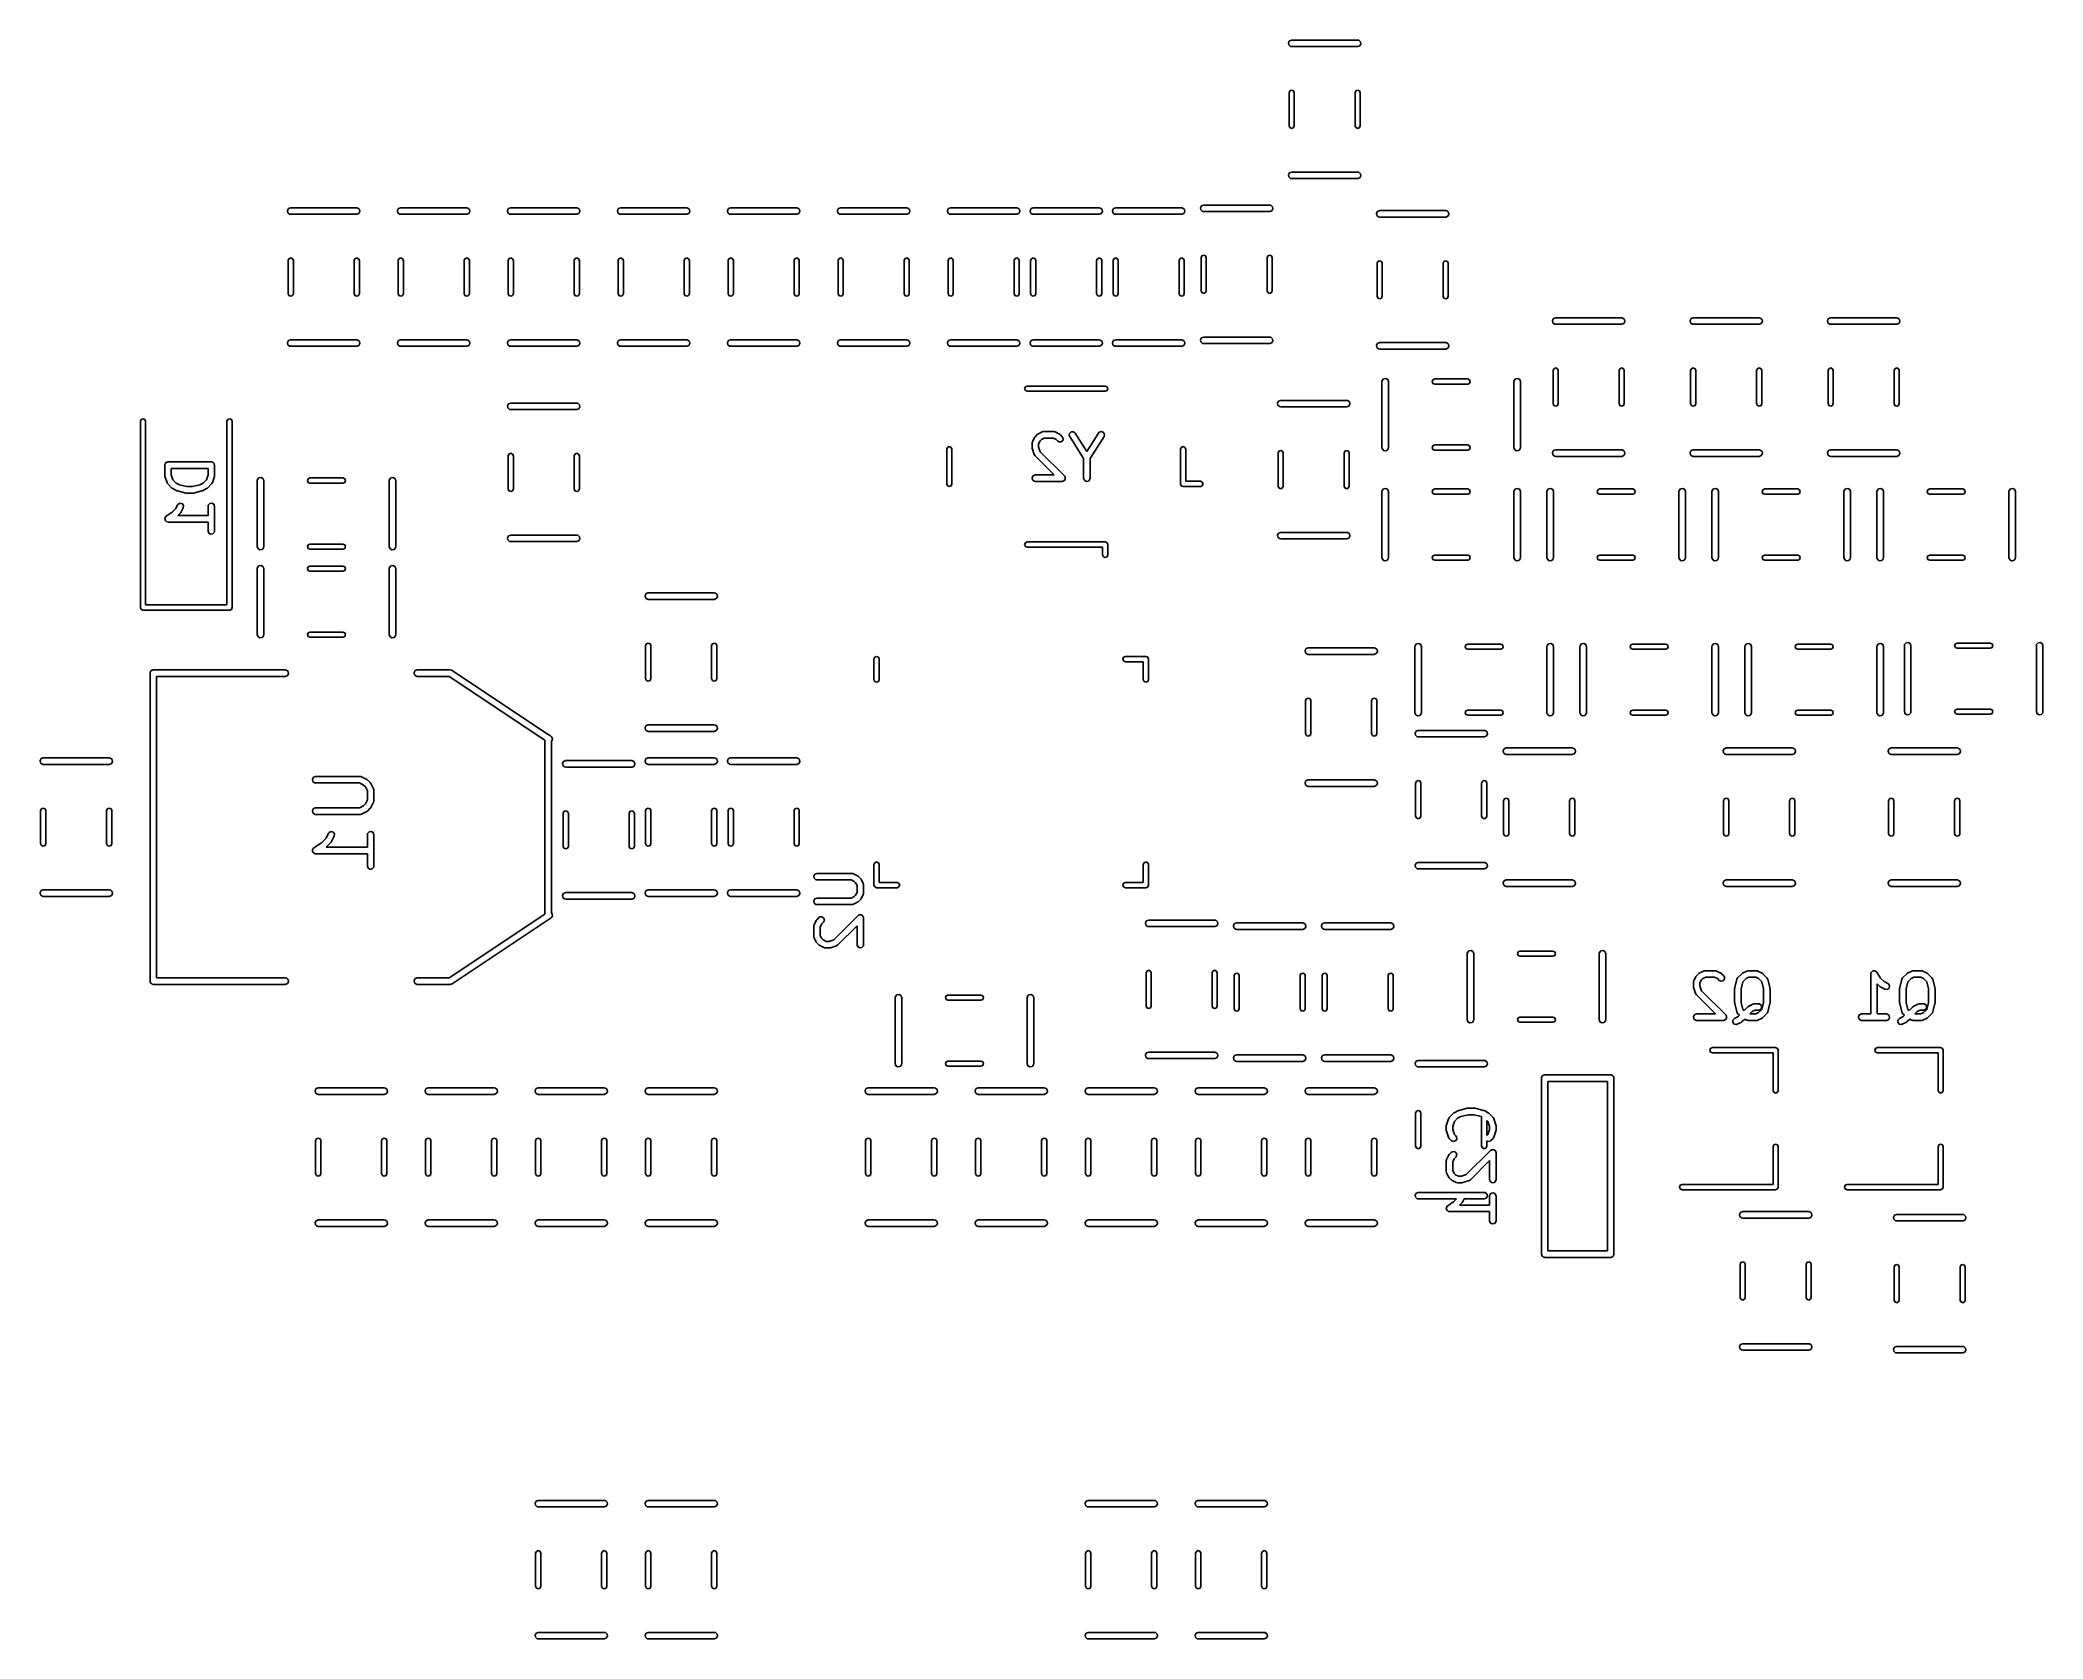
# Model space of a CAD drawing. Extents: x 0.19 to 2.01, y 0.04 to 1.49.
import ezdxf

# ---------------------------------------------------------------- set-up
doc = ezdxf.new("R2010")
doc.units = 0
doc.header["$MEASUREMENT"] = 0
doc.layers.add('BLACK', color=7, linetype='CONTINUOUS')

msp = doc.modelspace()

# ---------------------------------------------------------------- linework, layer by layer
at = {"layer": 'BLACK', "linetype": 'CONTINUOUS'}
for p, q in [((1.32709, 1.48801), (1.3281, 1.48976)), ((1.32744, 1.48602), (1.32709, 1.48801)), ((1.32899, 1.48473), (1.32744, 1.48602)), ((1.3281, 1.48976), (1.33, 1.49045)), ((1.33, 1.48455), (1.32899, 1.48473)), ((1.33, 1.49045), (1.39, 1.49045)), ((1.39, 1.48455), (1.33, 1.48455)), ((1.39, 1.49045), (1.39101, 1.49027)), ((1.3919, 1.48524), (1.39, 1.48455)), ((1.39101, 1.49027), (1.39256, 1.48898)), ((1.39291, 1.48699), (1.3919, 1.48524)), ((1.39256, 1.48898), (1.39291, 1.48699)), ((1.32764, 1.4425), (1.32833, 1.44417)), ((1.32764, 1.4125), (1.32764, 1.4425)), ((1.32833, 1.44417), (1.33, 1.44486)), ((1.33, 1.44486), (1.33167, 1.44417)), ((1.33167, 1.44417), (1.33236, 1.4425)), ((1.33236, 1.4425), (1.33236, 1.4125)), ((1.38764, 1.4425), (1.38833, 1.44417)), ((1.38764, 1.4125), (1.38764, 1.4425)), ((1.38833, 1.44417), (1.39, 1.44486)), ((1.39, 1.44486), (1.39167, 1.44417)), ((1.39167, 1.44417), (1.39236, 1.4425)), ((1.39236, 1.4425), (1.39236, 1.4125)), ((1.32833, 1.41083), (1.32764, 1.4125)), ((1.33, 1.41014), (1.32833, 1.41083)), ((1.33167, 1.41083), (1.33, 1.41014)), ((1.33236, 1.4125), (1.33167, 1.41083)), ((1.38833, 1.41083), (1.38764, 1.4125)), ((1.39, 1.41014), (1.38833, 1.41083)), ((1.39167, 1.41083), (1.39, 1.41014)), ((1.39236, 1.4125), (1.39167, 1.41083)), ((1.32709, 1.36801), (1.3281, 1.36976)), ((1.32744, 1.36602), (1.32709, 1.36801)), ((1.32899, 1.36473), (1.32744, 1.36602)), ((1.3281, 1.36976), (1.33, 1.37045)), ((1.33, 1.37045), (1.39, 1.37045)), ((1.39, 1.37045), (1.39101, 1.37027)), ((1.39101, 1.37027), (1.39256, 1.36898)), ((1.39291, 1.36699), (1.3919, 1.36524)), ((1.39256, 1.36898), (1.39291, 1.36699)), ((1.33, 1.36455), (1.32899, 1.36473)), ((1.39, 1.36455), (1.33, 1.36455)), ((1.3919, 1.36524), (1.39, 1.36455)), ((0.417092, 1.33551), (0.418102, 1.33726)), ((0.417443, 1.33352), (0.417092, 1.33551)), ((0.41899, 1.33223), (0.417443, 1.33352)), ((0.418102, 1.33726), (0.42, 1.33795)), ((0.42, 1.33205), (0.41899, 1.33223)), ((0.42, 1.33795), (0.48, 1.33795)), ((0.48, 1.33205), (0.42, 1.33205)), ((0.48, 1.33795), (0.48101, 1.33777)), ((0.481898, 1.33274), (0.48, 1.33205)), ((0.48101, 1.33777), (0.482557, 1.33648)), ((0.482908, 1.33449), (0.481898, 1.33274)), ((0.482557, 1.33648), (0.482908, 1.33449)), ((0.517092, 1.33551), (0.518102, 1.33726)), ((0.517443, 1.33352), (0.517092, 1.33551)), ((0.51899, 1.33223), (0.517443, 1.33352)), ((0.518102, 1.33726), (0.52, 1.33795)), ((0.52, 1.33205), (0.51899, 1.33223)), ((0.52, 1.33795), (0.58, 1.33795)), ((0.58, 1.33205), (0.52, 1.33205)), ((0.58, 1.33795), (0.58101, 1.33777)), ((0.581898, 1.33274), (0.58, 1.33205)), ((0.58101, 1.33777), (0.582557, 1.33648)), ((0.582908, 1.33449), (0.581898, 1.33274)), ((0.582557, 1.33648), (0.582908, 1.33449)), ((0.617092, 1.33551), (0.618102, 1.33726)), ((0.617443, 1.33352), (0.617092, 1.33551)), ((0.61899, 1.33223), (0.617443, 1.33352)), ((0.618102, 1.33726), (0.62, 1.33795)), ((0.62, 1.33205), (0.61899, 1.33223)), ((0.62, 1.33795), (0.68, 1.33795)), ((0.68, 1.33205), (0.62, 1.33205)), ((0.68, 1.33795), (0.68101, 1.33777)), ((0.681898, 1.33274), (0.68, 1.33205)), ((0.68101, 1.33777), (0.682557, 1.33648)), ((0.682908, 1.33449), (0.681898, 1.33274)), ((0.682557, 1.33648), (0.682908, 1.33449)), ((0.717092, 1.33551), (0.718102, 1.33726)), ((0.717443, 1.33352), (0.717092, 1.33551)), ((0.71899, 1.33223), (0.717443, 1.33352)), ((0.718102, 1.33726), (0.72, 1.33795)), ((0.72, 1.33205), (0.71899, 1.33223)), ((0.72, 1.33795), (0.78, 1.33795)), ((0.78, 1.33205), (0.72, 1.33205)), ((0.78, 1.33795), (0.78101, 1.33777)), ((0.781898, 1.33274), (0.78, 1.33205)), ((0.78101, 1.33777), (0.782557, 1.33648)), ((0.782908, 1.33449), (0.781898, 1.33274)), ((0.782557, 1.33648), (0.782908, 1.33449)), ((0.817092, 1.33551), (0.818102, 1.33726)), ((0.817443, 1.33352), (0.817092, 1.33551)), ((0.81899, 1.33223), (0.817443, 1.33352)), ((0.818102, 1.33726), (0.82, 1.33795)), ((0.82, 1.33205), (0.81899, 1.33223)), ((0.82, 1.33795), (0.88, 1.33795)), ((0.88, 1.33205), (0.82, 1.33205)), ((0.88, 1.33795), (0.88101, 1.33777)), ((0.881898, 1.33274), (0.88, 1.33205)), ((0.88101, 1.33777), (0.882557, 1.33648)), ((0.882908, 1.33449), (0.881898, 1.33274)), ((0.882557, 1.33648), (0.882908, 1.33449)), ((0.917092, 1.33551), (0.918102, 1.33726)), ((0.917443, 1.33352), (0.917092, 1.33551)), ((0.91899, 1.33223), (0.917443, 1.33352)), ((0.918102, 1.33726), (0.92, 1.33795)), ((0.92, 1.33205), (0.91899, 1.33223)), ((0.92, 1.33795), (0.98, 1.33795)), ((0.98, 1.33205), (0.92, 1.33205)), ((0.98, 1.33795), (0.98101, 1.33777)), ((0.981898, 1.33274), (0.98, 1.33205)), ((0.98101, 1.33777), (0.982557, 1.33648)), ((0.982908, 1.33449), (0.981898, 1.33274)), ((0.982557, 1.33648), (0.982908, 1.33449)), ((1.01709, 1.33551), (1.0181, 1.33726)), ((1.01744, 1.33352), (1.01709, 1.33551)), ((1.01899, 1.33223), (1.01744, 1.33352)), ((1.0181, 1.33726), (1.02, 1.33795)), ((1.02, 1.33205), (1.01899, 1.33223)), ((1.02, 1.33795), (1.08, 1.33795)), ((1.08, 1.33205), (1.02, 1.33205)), ((1.08, 1.33795), (1.08101, 1.33777)), ((1.0819, 1.33274), (1.08, 1.33205)), ((1.08101, 1.33777), (1.08256, 1.33648)), ((1.08291, 1.33449), (1.0819, 1.33274)), ((1.08256, 1.33648), (1.08291, 1.33449)), ((1.09209, 1.33551), (1.0931, 1.33726)), ((1.09244, 1.33352), (1.09209, 1.33551)), ((1.09399, 1.33223), (1.09244, 1.33352)), ((1.0931, 1.33726), (1.095, 1.33795)), ((1.095, 1.33205), (1.09399, 1.33223)), ((1.095, 1.33795), (1.155, 1.33795)), ((1.155, 1.33205), (1.095, 1.33205)), ((1.155, 1.33795), (1.15601, 1.33777)), ((1.1569, 1.33274), (1.155, 1.33205)), ((1.15601, 1.33777), (1.15756, 1.33648)), ((1.15791, 1.33449), (1.1569, 1.33274)), ((1.15756, 1.33648), (1.15791, 1.33449)), ((1.16709, 1.33551), (1.1681, 1.33726)), ((1.16744, 1.33352), (1.16709, 1.33551)), ((1.16899, 1.33223), (1.16744, 1.33352)), ((1.1681, 1.33726), (1.17, 1.33795)), ((1.17, 1.33205), (1.16899, 1.33223)), ((1.17, 1.33795), (1.23, 1.33795)), ((1.23, 1.33205), (1.17, 1.33205)), ((1.23, 1.33795), (1.23101, 1.33777)), ((1.2319, 1.33274), (1.23, 1.33205)), ((1.23101, 1.33777), (1.23256, 1.33648)), ((1.23291, 1.33449), (1.2319, 1.33274)), ((1.23256, 1.33648), (1.23291, 1.33449)), ((1.24709, 1.33801), (1.2481, 1.33976)), ((1.24744, 1.33602), (1.24709, 1.33801)), ((1.24899, 1.33473), (1.24744, 1.33602)), ((1.2481, 1.33976), (1.25, 1.34045)), ((1.25, 1.33455), (1.24899, 1.33473)), ((1.25, 1.34045), (1.31, 1.34045)), ((1.31, 1.33455), (1.25, 1.33455)), ((1.31, 1.34045), (1.31101, 1.34027)), ((1.3119, 1.33524), (1.31, 1.33455)), ((1.31101, 1.34027), (1.31256, 1.33898)), ((1.31291, 1.33699), (1.3119, 1.33524)), ((1.31256, 1.33898), (1.31291, 1.33699)), ((1.40709, 1.33301), (1.4081, 1.33476)), ((1.40744, 1.33102), (1.40709, 1.33301)), ((1.40899, 1.32973), (1.40744, 1.33102)), ((1.4081, 1.33476), (1.41, 1.33545)), ((1.41, 1.32955), (1.40899, 1.32973)), ((1.41, 1.33545), (1.47, 1.33545)), ((1.47, 1.32955), (1.41, 1.32955)), ((1.47, 1.33545), (1.47101, 1.33527)), ((1.4719, 1.33024), (1.47, 1.32955)), ((1.47101, 1.33527), (1.47256, 1.33398)), ((1.47291, 1.33199), (1.4719, 1.33024)), ((1.47256, 1.33398), (1.47291, 1.33199)), ((1.24764, 1.2925), (1.24833, 1.29417)), ((1.24833, 1.29417), (1.25, 1.29486)), ((1.25, 1.29486), (1.25167, 1.29417)), ((1.25167, 1.29417), (1.25236, 1.2925)), ((1.30764, 1.2925), (1.30833, 1.29417)), ((1.30833, 1.29417), (1.31, 1.29486)), ((1.31, 1.29486), (1.31167, 1.29417)), ((1.31167, 1.29417), (1.31236, 1.2925)), ((0.417638, 1.29), (0.41833, 1.29167)), ((0.417638, 1.26), (0.417638, 1.29)), ((0.41833, 1.29167), (0.42, 1.29236)), ((0.42, 1.29236), (0.42167, 1.29167)), ((0.42167, 1.29167), (0.422362, 1.29)), ((0.422362, 1.29), (0.422362, 1.26)), ((0.477638, 1.29), (0.47833, 1.29167)), ((0.477638, 1.26), (0.477638, 1.29)), ((0.47833, 1.29167), (0.48, 1.29236)), ((0.48, 1.29236), (0.48167, 1.29167)), ((0.48167, 1.29167), (0.482362, 1.29)), ((0.482362, 1.29), (0.482362, 1.26)), ((0.517638, 1.29), (0.51833, 1.29167)), ((0.517638, 1.26), (0.517638, 1.29)), ((0.51833, 1.29167), (0.52, 1.29236)), ((0.52, 1.29236), (0.52167, 1.29167)), ((0.52167, 1.29167), (0.522362, 1.29)), ((0.522362, 1.29), (0.522362, 1.26)), ((0.577638, 1.29), (0.57833, 1.29167)), ((0.577638, 1.26), (0.577638, 1.29)), ((0.57833, 1.29167), (0.58, 1.29236)), ((0.58, 1.29236), (0.58167, 1.29167)), ((0.58167, 1.29167), (0.582362, 1.29)), ((0.582362, 1.29), (0.582362, 1.26)), ((0.617638, 1.29), (0.61833, 1.29167)), ((0.617638, 1.26), (0.617638, 1.29)), ((0.61833, 1.29167), (0.62, 1.29236)), ((0.62, 1.29236), (0.62167, 1.29167)), ((0.62167, 1.29167), (0.622362, 1.29)), ((0.622362, 1.29), (0.622362, 1.26)), ((0.677638, 1.29), (0.67833, 1.29167)), ((0.677638, 1.26), (0.677638, 1.29)), ((0.67833, 1.29167), (0.68, 1.29236)), ((0.68, 1.29236), (0.68167, 1.29167)), ((0.68167, 1.29167), (0.682362, 1.29)), ((0.682362, 1.29), (0.682362, 1.26)), ((0.717638, 1.29), (0.71833, 1.29167)), ((0.717638, 1.26), (0.717638, 1.29)), ((0.71833, 1.29167), (0.72, 1.29236)), ((0.72, 1.29236), (0.72167, 1.29167)), ((0.72167, 1.29167), (0.722362, 1.29)), ((0.722362, 1.29), (0.722362, 1.26)), ((0.777638, 1.29), (0.77833, 1.29167)), ((0.777638, 1.26), (0.777638, 1.29)), ((0.77833, 1.29167), (0.78, 1.29236)), ((0.78, 1.29236), (0.78167, 1.29167)), ((0.78167, 1.29167), (0.782362, 1.29)), ((0.782362, 1.29), (0.782362, 1.26)), ((0.817638, 1.29), (0.81833, 1.29167)), ((0.817638, 1.26), (0.817638, 1.29)), ((0.81833, 1.29167), (0.82, 1.29236)), ((0.82, 1.29236), (0.82167, 1.29167)), ((0.82167, 1.29167), (0.822362, 1.29)), ((0.822362, 1.29), (0.822362, 1.26)), ((0.877638, 1.29), (0.87833, 1.29167)), ((0.877638, 1.26), (0.877638, 1.29)), ((0.87833, 1.29167), (0.88, 1.29236)), ((0.88, 1.29236), (0.88167, 1.29167)), ((0.88167, 1.29167), (0.882362, 1.29)), ((0.882362, 1.29), (0.882362, 1.26)), ((0.917638, 1.29), (0.91833, 1.29167)), ((0.917638, 1.26), (0.917638, 1.29)), ((0.91833, 1.29167), (0.92, 1.29236)), ((0.92, 1.29236), (0.92167, 1.29167)), ((0.92167, 1.29167), (0.922362, 1.29)), ((0.922362, 1.29), (0.922362, 1.26)), ((0.977638, 1.29), (0.97833, 1.29167)), ((0.977638, 1.26), (0.977638, 1.29)), ((0.97833, 1.29167), (0.98, 1.29236)), ((0.98, 1.29236), (0.98167, 1.29167)), ((0.98167, 1.29167), (0.982362, 1.29)), ((0.982362, 1.29), (0.982362, 1.26)), ((1.01764, 1.29), (1.01833, 1.29167)), ((1.01764, 1.26), (1.01764, 1.29)), ((1.01833, 1.29167), (1.02, 1.29236)), ((1.02, 1.29236), (1.02167, 1.29167)), ((1.02167, 1.29167), (1.02236, 1.29)), ((1.02236, 1.29), (1.02236, 1.26)), ((1.07764, 1.29), (1.07833, 1.29167)), ((1.07764, 1.26), (1.07764, 1.29)), ((1.07833, 1.29167), (1.08, 1.29236)), ((1.08, 1.29236), (1.08167, 1.29167)), ((1.08167, 1.29167), (1.08236, 1.29)), ((1.08236, 1.29), (1.08236, 1.26)), ((1.09264, 1.29), (1.09333, 1.29167)), ((1.09264, 1.26), (1.09264, 1.29)), ((1.09333, 1.29167), (1.095, 1.29236)), ((1.095, 1.29236), (1.09667, 1.29167)), ((1.09667, 1.29167), (1.09736, 1.29)), ((1.09736, 1.29), (1.09736, 1.26)), ((1.15264, 1.29), (1.15333, 1.29167)), ((1.15264, 1.26), (1.15264, 1.29)), ((1.15333, 1.29167), (1.155, 1.29236)), ((1.155, 1.29236), (1.15667, 1.29167)), ((1.15667, 1.29167), (1.15736, 1.29)), ((1.15736, 1.29), (1.15736, 1.26)), ((1.16764, 1.29), (1.16833, 1.29167)), ((1.16764, 1.26), (1.16764, 1.29)), ((1.16833, 1.29167), (1.17, 1.29236)), ((1.17, 1.29236), (1.17167, 1.29167)), ((1.17167, 1.29167), (1.17236, 1.29)), ((1.17236, 1.29), (1.17236, 1.26)), ((1.22764, 1.29), (1.22833, 1.29167)), ((1.22764, 1.26), (1.22764, 1.29)), ((1.22833, 1.29167), (1.23, 1.29236)), ((1.23, 1.29236), (1.23167, 1.29167)), ((1.23167, 1.29167), (1.23236, 1.29)), ((1.23236, 1.29), (1.23236, 1.26)), ((1.24764, 1.2625), (1.24764, 1.2925)), ((1.25236, 1.2925), (1.25236, 1.2625)), ((1.30764, 1.2625), (1.30764, 1.2925)), ((1.31236, 1.2925), (1.31236, 1.2625)), ((1.40764, 1.2875), (1.40833, 1.28917)), ((1.40764, 1.2575), (1.40764, 1.2875)), ((1.40833, 1.28917), (1.41, 1.28986)), ((1.41, 1.28986), (1.41167, 1.28917)), ((1.41167, 1.28917), (1.41236, 1.2875)), ((1.41236, 1.2875), (1.41236, 1.2575)), ((1.46764, 1.2875), (1.46833, 1.28917)), ((1.46764, 1.2575), (1.46764, 1.2875)), ((1.46833, 1.28917), (1.47, 1.28986)), ((1.47, 1.28986), (1.47167, 1.28917)), ((1.47167, 1.28917), (1.47236, 1.2875)), ((1.47236, 1.2875), (1.47236, 1.2575)), ((0.41833, 1.25833), (0.417638, 1.26)), ((0.42, 1.25764), (0.41833, 1.25833)), ((0.42167, 1.25833), (0.42, 1.25764)), ((0.422362, 1.26), (0.42167, 1.25833)), ((0.47833, 1.25833), (0.477638, 1.26)), ((0.48, 1.25764), (0.47833, 1.25833)), ((0.48167, 1.25833), (0.48, 1.25764)), ((0.482362, 1.26), (0.48167, 1.25833)), ((0.51833, 1.25833), (0.517638, 1.26)), ((0.52, 1.25764), (0.51833, 1.25833)), ((0.52167, 1.25833), (0.52, 1.25764)), ((0.522362, 1.26), (0.52167, 1.25833)), ((0.57833, 1.25833), (0.577638, 1.26)), ((0.58, 1.25764), (0.57833, 1.25833)), ((0.58167, 1.25833), (0.58, 1.25764)), ((0.582362, 1.26), (0.58167, 1.25833)), ((0.61833, 1.25833), (0.617638, 1.26)), ((0.62, 1.25764), (0.61833, 1.25833)), ((0.62167, 1.25833), (0.62, 1.25764)), ((0.622362, 1.26), (0.62167, 1.25833)), ((0.67833, 1.25833), (0.677638, 1.26)), ((0.68, 1.25764), (0.67833, 1.25833)), ((0.68167, 1.25833), (0.68, 1.25764)), ((0.682362, 1.26), (0.68167, 1.25833)), ((0.71833, 1.25833), (0.717638, 1.26)), ((0.72, 1.25764), (0.71833, 1.25833)), ((0.72167, 1.25833), (0.72, 1.25764)), ((0.722362, 1.26), (0.72167, 1.25833)), ((0.77833, 1.25833), (0.777638, 1.26)), ((0.78, 1.25764), (0.77833, 1.25833)), ((0.78167, 1.25833), (0.78, 1.25764)), ((0.782362, 1.26), (0.78167, 1.25833)), ((0.81833, 1.25833), (0.817638, 1.26)), ((0.82, 1.25764), (0.81833, 1.25833)), ((0.82167, 1.25833), (0.82, 1.25764)), ((0.822362, 1.26), (0.82167, 1.25833)), ((0.87833, 1.25833), (0.877638, 1.26)), ((0.88, 1.25764), (0.87833, 1.25833)), ((0.88167, 1.25833), (0.88, 1.25764)), ((0.882362, 1.26), (0.88167, 1.25833)), ((0.91833, 1.25833), (0.917638, 1.26)), ((0.92, 1.25764), (0.91833, 1.25833)), ((0.92167, 1.25833), (0.92, 1.25764)), ((0.922362, 1.26), (0.92167, 1.25833)), ((0.97833, 1.25833), (0.977638, 1.26)), ((0.98, 1.25764), (0.97833, 1.25833)), ((0.98167, 1.25833), (0.98, 1.25764)), ((0.982362, 1.26), (0.98167, 1.25833)), ((1.01833, 1.25833), (1.01764, 1.26)), ((1.02, 1.25764), (1.01833, 1.25833)), ((1.02167, 1.25833), (1.02, 1.25764)), ((1.02236, 1.26), (1.02167, 1.25833)), ((1.07833, 1.25833), (1.07764, 1.26)), ((1.08, 1.25764), (1.07833, 1.25833)), ((1.08167, 1.25833), (1.08, 1.25764)), ((1.08236, 1.26), (1.08167, 1.25833)), ((1.09333, 1.25833), (1.09264, 1.26)), ((1.095, 1.25764), (1.09333, 1.25833)), ((1.09667, 1.25833), (1.095, 1.25764)), ((1.09736, 1.26), (1.09667, 1.25833)), ((1.15333, 1.25833), (1.15264, 1.26)), ((1.155, 1.25764), (1.15333, 1.25833)), ((1.15667, 1.25833), (1.155, 1.25764)), ((1.15736, 1.26), (1.15667, 1.25833)), ((1.16833, 1.25833), (1.16764, 1.26)), ((1.17, 1.25764), (1.16833, 1.25833)), ((1.17167, 1.25833), (1.17, 1.25764)), ((1.17236, 1.26), (1.17167, 1.25833)), ((1.22833, 1.25833), (1.22764, 1.26)), ((1.23, 1.25764), (1.22833, 1.25833)), ((1.23167, 1.25833), (1.23, 1.25764)), ((1.23236, 1.26), (1.23167, 1.25833)), ((1.24833, 1.26083), (1.24764, 1.2625)), ((1.25, 1.26014), (1.24833, 1.26083)), ((1.25167, 1.26083), (1.25, 1.26014)), ((1.25236, 1.2625), (1.25167, 1.26083)), ((1.30833, 1.26083), (1.30764, 1.2625)), ((1.31, 1.26014), (1.30833, 1.26083)), ((1.31167, 1.26083), (1.31, 1.26014)), ((1.31236, 1.2625), (1.31167, 1.26083)), ((1.40833, 1.25583), (1.40764, 1.2575)), ((1.41236, 1.2575), (1.41167, 1.25583)), ((1.46833, 1.25583), (1.46764, 1.2575)), ((1.47236, 1.2575), (1.47167, 1.25583)), ((1.41, 1.25514), (1.40833, 1.25583)), ((1.41167, 1.25583), (1.41, 1.25514)), ((1.47, 1.25514), (1.46833, 1.25583)), ((1.47167, 1.25583), (1.47, 1.25514)), ((1.2481, 1.21976), (1.25, 1.22045)), ((1.25, 1.22045), (1.31, 1.22045)), ((1.31, 1.22045), (1.31101, 1.22027)), ((1.31101, 1.22027), (1.31256, 1.21898)), ((1.56709, 1.23551), (1.5681, 1.23726)), ((1.56744, 1.23352), (1.56709, 1.23551)), ((1.56899, 1.23223), (1.56744, 1.23352)), ((1.5681, 1.23726), (1.57, 1.23795)), ((1.57, 1.23205), (1.56899, 1.23223)), ((1.57, 1.23795), (1.63, 1.23795)), ((1.63, 1.23205), (1.57, 1.23205)), ((1.63, 1.23795), (1.63101, 1.23777)), ((1.6319, 1.23274), (1.63, 1.23205)), ((1.63101, 1.23777), (1.63256, 1.23648)), ((1.63291, 1.23449), (1.6319, 1.23274)), ((1.63256, 1.23648), (1.63291, 1.23449)), ((1.69209, 1.23551), (1.6931, 1.23726)), ((1.69244, 1.23352), (1.69209, 1.23551)), ((1.69399, 1.23223), (1.69244, 1.23352)), ((1.6931, 1.23726), (1.695, 1.23795)), ((1.695, 1.23205), (1.69399, 1.23223)), ((1.695, 1.23795), (1.755, 1.23795)), ((1.755, 1.23205), (1.695, 1.23205)), ((1.755, 1.23795), (1.75601, 1.23777)), ((1.7569, 1.23274), (1.755, 1.23205)), ((1.75601, 1.23777), (1.75756, 1.23648)), ((1.75791, 1.23449), (1.7569, 1.23274)), ((1.75756, 1.23648), (1.75791, 1.23449)), ((1.81709, 1.23551), (1.8181, 1.23726)), ((1.81744, 1.23352), (1.81709, 1.23551)), ((1.81899, 1.23223), (1.81744, 1.23352)), ((1.8181, 1.23726), (1.82, 1.23795)), ((1.82, 1.23205), (1.81899, 1.23223)), ((1.82, 1.23795), (1.88, 1.23795)), ((1.88, 1.23205), (1.82, 1.23205)), ((1.88, 1.23795), (1.88101, 1.23777)), ((1.8819, 1.23274), (1.88, 1.23205)), ((1.88101, 1.23777), (1.88256, 1.23648)), ((1.88291, 1.23449), (1.8819, 1.23274)), ((1.88256, 1.23648), (1.88291, 1.23449)), ((0.417092, 1.21551), (0.418102, 1.21726)), ((0.417443, 1.21352), (0.417092, 1.21551)), ((0.41899, 1.21223), (0.417443, 1.21352)), ((0.418102, 1.21726), (0.42, 1.21795)), ((0.42, 1.21205), (0.41899, 1.21223)), ((0.42, 1.21795), (0.48, 1.21795)), ((0.48, 1.21205), (0.42, 1.21205)), ((0.48, 1.21795), (0.48101, 1.21777)), ((0.481898, 1.21274), (0.48, 1.21205)), ((0.48101, 1.21777), (0.482557, 1.21648)), ((0.482908, 1.21449), (0.481898, 1.21274)), ((0.482557, 1.21648), (0.482908, 1.21449)), ((0.517092, 1.21551), (0.518102, 1.21726)), ((0.517443, 1.21352), (0.517092, 1.21551)), ((0.51899, 1.21223), (0.517443, 1.21352)), ((0.518102, 1.21726), (0.52, 1.21795)), ((0.52, 1.21205), (0.51899, 1.21223)), ((0.52, 1.21795), (0.58, 1.21795)), ((0.58, 1.21205), (0.52, 1.21205)), ((0.58, 1.21795), (0.58101, 1.21777)), ((0.581898, 1.21274), (0.58, 1.21205)), ((0.58101, 1.21777), (0.582557, 1.21648)), ((0.582908, 1.21449), (0.581898, 1.21274)), ((0.582557, 1.21648), (0.582908, 1.21449)), ((0.617092, 1.21551), (0.618102, 1.21726)), ((0.617443, 1.21352), (0.617092, 1.21551)), ((0.61899, 1.21223), (0.617443, 1.21352)), ((0.618102, 1.21726), (0.62, 1.21795)), ((0.62, 1.21205), (0.61899, 1.21223)), ((0.62, 1.21795), (0.68, 1.21795)), ((0.68, 1.21205), (0.62, 1.21205)), ((0.68, 1.21795), (0.68101, 1.21777)), ((0.681898, 1.21274), (0.68, 1.21205)), ((0.68101, 1.21777), (0.682557, 1.21648)), ((0.682908, 1.21449), (0.681898, 1.21274)), ((0.682557, 1.21648), (0.682908, 1.21449)), ((0.717092, 1.21551), (0.718102, 1.21726)), ((0.717443, 1.21352), (0.717092, 1.21551)), ((0.71899, 1.21223), (0.717443, 1.21352)), ((0.718102, 1.21726), (0.72, 1.21795)), ((0.72, 1.21205), (0.71899, 1.21223)), ((0.72, 1.21795), (0.78, 1.21795)), ((0.78, 1.21205), (0.72, 1.21205)), ((0.78, 1.21795), (0.78101, 1.21777)), ((0.781898, 1.21274), (0.78, 1.21205)), ((0.78101, 1.21777), (0.782557, 1.21648)), ((0.782908, 1.21449), (0.781898, 1.21274)), ((0.782557, 1.21648), (0.782908, 1.21449)), ((0.817092, 1.21551), (0.818102, 1.21726)), ((0.817443, 1.21352), (0.817092, 1.21551)), ((0.81899, 1.21223), (0.817443, 1.21352)), ((0.818102, 1.21726), (0.82, 1.21795)), ((0.82, 1.21205), (0.81899, 1.21223)), ((0.82, 1.21795), (0.88, 1.21795)), ((0.88, 1.21205), (0.82, 1.21205)), ((0.88, 1.21795), (0.88101, 1.21777)), ((0.881898, 1.21274), (0.88, 1.21205)), ((0.88101, 1.21777), (0.882557, 1.21648)), ((0.882908, 1.21449), (0.881898, 1.21274)), ((0.882557, 1.21648), (0.882908, 1.21449)), ((0.917092, 1.21551), (0.918102, 1.21726)), ((0.917443, 1.21352), (0.917092, 1.21551)), ((0.91899, 1.21223), (0.917443, 1.21352)), ((0.918102, 1.21726), (0.92, 1.21795)), ((0.92, 1.21205), (0.91899, 1.21223)), ((0.92, 1.21795), (0.98, 1.21795)), ((0.98, 1.21205), (0.92, 1.21205)), ((0.98, 1.21795), (0.98101, 1.21777)), ((0.981898, 1.21274), (0.98, 1.21205)), ((0.98101, 1.21777), (0.982557, 1.21648)), ((0.982908, 1.21449), (0.981898, 1.21274)), ((0.982557, 1.21648), (0.982908, 1.21449)), ((1.01709, 1.21551), (1.0181, 1.21726)), ((1.01744, 1.21352), (1.01709, 1.21551)), ((1.01899, 1.21223), (1.01744, 1.21352)), ((1.0181, 1.21726), (1.02, 1.21795)), ((1.02, 1.21205), (1.01899, 1.21223)), ((1.02, 1.21795), (1.08, 1.21795)), ((1.08, 1.21205), (1.02, 1.21205)), ((1.08, 1.21795), (1.08101, 1.21777)), ((1.0819, 1.21274), (1.08, 1.21205)), ((1.08101, 1.21777), (1.08256, 1.21648)), ((1.08291, 1.21449), (1.0819, 1.21274)), ((1.08256, 1.21648), (1.08291, 1.21449)), ((1.09209, 1.21551), (1.0931, 1.21726)), ((1.09244, 1.21352), (1.09209, 1.21551)), ((1.09399, 1.21223), (1.09244, 1.21352)), ((1.0931, 1.21726), (1.095, 1.21795)), ((1.095, 1.21205), (1.09399, 1.21223)), ((1.095, 1.21795), (1.155, 1.21795)), ((1.155, 1.21205), (1.095, 1.21205)), ((1.155, 1.21795), (1.15601, 1.21777)), ((1.1569, 1.21274), (1.155, 1.21205)), ((1.15601, 1.21777), (1.15756, 1.21648)), ((1.15791, 1.21449), (1.1569, 1.21274)), ((1.15756, 1.21648), (1.15791, 1.21449)), ((1.16709, 1.21551), (1.1681, 1.21726)), ((1.16744, 1.21352), (1.16709, 1.21551)), ((1.16899, 1.21223), (1.16744, 1.21352)), ((1.1681, 1.21726), (1.17, 1.21795)), ((1.17, 1.21205), (1.16899, 1.21223)), ((1.17, 1.21795), (1.23, 1.21795)), ((1.23, 1.21205), (1.17, 1.21205)), ((1.23, 1.21795), (1.23101, 1.21777)), ((1.2319, 1.21274), (1.23, 1.21205)), ((1.23101, 1.21777), (1.23256, 1.21648)), ((1.23291, 1.21449), (1.2319, 1.21274)), ((1.23256, 1.21648), (1.23291, 1.21449)), ((1.24709, 1.21801), (1.2481, 1.21976)), ((1.24744, 1.21602), (1.24709, 1.21801)), ((1.24899, 1.21473), (1.24744, 1.21602)), ((1.25, 1.21455), (1.24899, 1.21473)), ((1.31, 1.21455), (1.25, 1.21455)), ((1.3119, 1.21524), (1.31, 1.21455)), ((1.31291, 1.21699), (1.3119, 1.21524)), ((1.31256, 1.21898), (1.31291, 1.21699)), ((1.40709, 1.21301), (1.4081, 1.21476)), ((1.40744, 1.21102), (1.40709, 1.21301)), ((1.40899, 1.20973), (1.40744, 1.21102)), ((1.4081, 1.21476), (1.41, 1.21545)), ((1.41, 1.20955), (1.40899, 1.20973)), ((1.41, 1.21545), (1.47, 1.21545)), ((1.47, 1.20955), (1.41, 1.20955)), ((1.47, 1.21545), (1.47101, 1.21527)), ((1.4719, 1.21024), (1.47, 1.20955)), ((1.47101, 1.21527), (1.47256, 1.21398)), ((1.47291, 1.21199), (1.4719, 1.21024)), ((1.47256, 1.21398), (1.47291, 1.21199)), ((1.56764, 1.19), (1.56833, 1.19167)), ((1.56764, 1.16), (1.56764, 1.19)), ((1.56833, 1.19167), (1.57, 1.19236)), ((1.57, 1.19236), (1.57167, 1.19167)), ((1.57167, 1.19167), (1.57236, 1.19)), ((1.57236, 1.19), (1.57236, 1.16)), ((1.62764, 1.19), (1.62833, 1.19167)), ((1.62764, 1.16), (1.62764, 1.19)), ((1.62833, 1.19167), (1.63, 1.19236)), ((1.63, 1.19236), (1.63167, 1.19167)), ((1.63167, 1.19167), (1.63236, 1.19)), ((1.63236, 1.19), (1.63236, 1.16)), ((1.69264, 1.19), (1.69333, 1.19167)), ((1.69264, 1.16), (1.69264, 1.19)), ((1.69333, 1.19167), (1.695, 1.19236)), ((1.695, 1.19236), (1.69667, 1.19167)), ((1.69667, 1.19167), (1.69736, 1.19)), ((1.69736, 1.19), (1.69736, 1.16)), ((1.75264, 1.19), (1.75333, 1.19167)), ((1.75264, 1.16), (1.75264, 1.19)), ((1.75333, 1.19167), (1.755, 1.19236)), ((1.755, 1.19236), (1.75667, 1.19167)), ((1.75667, 1.19167), (1.75736, 1.19)), ((1.75736, 1.19), (1.75736, 1.16)), ((1.81764, 1.19), (1.81833, 1.19167)), ((1.81764, 1.16), (1.81764, 1.19)), ((1.81833, 1.19167), (1.82, 1.19236)), ((1.82, 1.19236), (1.82167, 1.19167)), ((1.82167, 1.19167), (1.82236, 1.19)), ((1.82236, 1.19), (1.82236, 1.16)), ((1.87764, 1.19), (1.87833, 1.19167)), ((1.87764, 1.16), (1.87764, 1.19)), ((1.87833, 1.19167), (1.88, 1.19236)), ((1.88, 1.19236), (1.88167, 1.19167)), ((1.88167, 1.19167), (1.88236, 1.19)), ((1.88236, 1.19), (1.88236, 1.16)), ((1.0872, 1.17362), (1.0879, 1.17529)), ((1.0879, 1.17195), (1.0872, 1.17362)), ((1.0879, 1.17529), (1.08957, 1.17598)), ((1.08957, 1.17126), (1.0879, 1.17195)), ((1.08957, 1.17598), (1.16043, 1.17598)), ((1.16043, 1.17126), (1.08957, 1.17126)), ((1.16043, 1.17598), (1.1621, 1.17529)), ((1.1621, 1.17195), (1.16043, 1.17126)), ((1.1621, 1.17529), (1.1628, 1.17362)), ((1.1628, 1.17362), (1.1621, 1.17195)), ((1.41205, 1.18), (1.41223, 1.18101)), ((1.41205, 1.12), (1.41205, 1.18)), ((1.41223, 1.18101), (1.41352, 1.18256)), ((1.41352, 1.18256), (1.41551, 1.18291)), ((1.41551, 1.18291), (1.41726, 1.1819)), ((1.41726, 1.1819), (1.41795, 1.18)), ((1.41795, 1.18), (1.41795, 1.12)), ((1.45764, 1.18), (1.45833, 1.18167)), ((1.45833, 1.17833), (1.45764, 1.18)), ((1.45833, 1.18167), (1.46, 1.18236)), ((1.46, 1.17764), (1.45833, 1.17833)), ((1.46, 1.18236), (1.49, 1.18236)), ((1.49, 1.17764), (1.46, 1.17764)), ((1.49, 1.18236), (1.49167, 1.18167)), ((1.49167, 1.17833), (1.49, 1.17764)), ((1.49167, 1.18167), (1.49236, 1.18)), ((1.49236, 1.18), (1.49167, 1.17833)), ((1.53205, 1.18), (1.53223, 1.18101)), ((1.53205, 1.12), (1.53205, 1.18)), ((1.53223, 1.18101), (1.53352, 1.18256)), ((1.53352, 1.18256), (1.53551, 1.18291)), ((1.53551, 1.18291), (1.53726, 1.1819)), ((1.53726, 1.1819), (1.53795, 1.18)), ((1.53795, 1.18), (1.53795, 1.12)), ((0.617092, 1.15801), (0.618102, 1.15976)), ((0.617443, 1.15602), (0.617092, 1.15801)), ((0.61899, 1.15473), (0.617443, 1.15602)), ((0.618102, 1.15976), (0.62, 1.16045)), ((0.62, 1.15455), (0.61899, 1.15473)), ((0.62, 1.16045), (0.68, 1.16045)), ((0.68, 1.15455), (0.62, 1.15455)), ((0.68, 1.16045), (0.68101, 1.16027)), ((0.681898, 1.15524), (0.68, 1.15455)), ((0.68101, 1.16027), (0.682557, 1.15898)), ((0.682908, 1.15699), (0.681898, 1.15524)), ((0.682557, 1.15898), (0.682908, 1.15699)), ((1.31709, 1.16051), (1.3181, 1.16226)), ((1.31744, 1.15852), (1.31709, 1.16051)), ((1.31899, 1.15723), (1.31744, 1.15852)), ((1.3181, 1.16226), (1.32, 1.16295)), ((1.32, 1.15705), (1.31899, 1.15723)), ((1.32, 1.16295), (1.38, 1.16295)), ((1.38, 1.15705), (1.32, 1.15705)), ((1.38, 1.16295), (1.38101, 1.16277)), ((1.3819, 1.15774), (1.38, 1.15705)), ((1.38101, 1.16277), (1.38256, 1.16148)), ((1.38291, 1.15949), (1.3819, 1.15774)), ((1.38256, 1.16148), (1.38291, 1.15949)), ((1.56833, 1.15833), (1.56764, 1.16)), ((1.57, 1.15764), (1.56833, 1.15833)), ((1.57167, 1.15833), (1.57, 1.15764)), ((1.57236, 1.16), (1.57167, 1.15833)), ((1.62833, 1.15833), (1.62764, 1.16)), ((1.63, 1.15764), (1.62833, 1.15833)), ((1.63167, 1.15833), (1.63, 1.15764)), ((1.63236, 1.16), (1.63167, 1.15833)), ((1.69333, 1.15833), (1.69264, 1.16)), ((1.695, 1.15764), (1.69333, 1.15833)), ((1.69667, 1.15833), (1.695, 1.15764)), ((1.69736, 1.16), (1.69667, 1.15833)), ((1.75333, 1.15833), (1.75264, 1.16)), ((1.755, 1.15764), (1.75333, 1.15833)), ((1.75667, 1.15833), (1.755, 1.15764)), ((1.75736, 1.16), (1.75667, 1.15833)), ((1.81833, 1.15833), (1.81764, 1.16)), ((1.82, 1.15764), (1.81833, 1.15833)), ((1.82167, 1.15833), (1.82, 1.15764)), ((1.82236, 1.16), (1.82167, 1.15833)), ((1.87833, 1.15833), (1.87764, 1.16)), ((1.88, 1.15764), (1.87833, 1.15833)), ((1.88167, 1.15833), (1.88, 1.15764)), ((1.88236, 1.16), (1.88167, 1.15833)), ((0.283268, 1.1439), (0.28396, 1.14557)), ((0.283268, 0.974606), (0.283268, 1.1439)), ((0.28396, 1.14557), (0.28563, 1.14626)), ((0.28563, 1.14626), (0.2873, 1.14557)), ((0.2873, 1.14557), (0.287992, 1.1439)), ((0.287992, 1.1439), (0.287992, 0.976969)), ((0.362008, 1.1439), (0.3627, 1.14557)), ((0.362008, 0.976969), (0.362008, 1.1439)), ((0.3627, 1.14557), (0.36437, 1.14626)), ((0.36437, 1.14626), (0.36604, 1.14557)), ((0.36604, 1.14557), (0.366732, 1.1439)), ((0.366732, 1.1439), (0.366732, 0.974606)), ((1.09424, 1.12538), (1.09611, 1.12913)), ((1.09611, 1.12913), (1.09664, 1.12984)), ((1.09664, 1.12984), (1.09667, 1.1299)), ((1.09667, 1.1299), (1.09854, 1.13177)), ((1.09854, 1.13177), (1.09926, 1.13228)), ((1.09926, 1.13228), (1.09931, 1.13233)), ((1.09931, 1.13233), (1.10306, 1.1342)), ((1.10306, 1.1342), (1.10404, 1.13449)), ((1.10404, 1.13449), (1.10421, 1.13445)), ((1.10421, 1.13445), (1.10438, 1.13451)), ((1.10438, 1.13451), (1.11375, 1.13451)), ((1.11375, 1.13451), (1.11476, 1.13433)), ((1.11476, 1.13433), (1.1149, 1.13422)), ((1.1149, 1.13422), (1.11507, 1.1342)), ((1.11507, 1.1342), (1.11882, 1.13233)), ((1.11882, 1.13233), (1.11953, 1.1318)), ((1.11953, 1.1318), (1.11959, 1.13177)), ((1.11959, 1.13177), (1.12146, 1.1299)), ((1.12146, 1.1299), (1.12205, 1.12906)), ((1.12205, 1.12906), (1.12223, 1.12705)), ((1.12774, 1.13092), (1.12801, 1.13292)), ((1.12813, 1.12997), (1.12774, 1.13092)), ((1.12801, 1.13292), (1.1295, 1.13429)), ((1.14079, 1.11008), (1.12813, 1.12997)), ((1.1295, 1.13429), (1.13151, 1.13438)), ((1.13151, 1.13438), (1.13312, 1.13315)), ((1.13312, 1.13315), (1.14375, 1.11644)), ((1.14375, 1.11644), (1.15438, 1.13315)), ((1.15936, 1.12997), (1.1467, 1.11008)), ((1.15438, 1.13315), (1.15507, 1.1339)), ((1.15507, 1.1339), (1.157, 1.13451)), ((1.157, 1.13451), (1.15886, 1.13374)), ((1.15886, 1.13374), (1.1598, 1.13195)), ((1.1598, 1.13195), (1.15936, 1.12997)), ((0.617638, 1.1125), (0.61833, 1.11417)), ((0.617638, 1.0825), (0.617638, 1.1125)), ((0.61833, 1.11417), (0.62, 1.11486)), ((0.62, 1.11486), (0.62167, 1.11417)), ((0.62167, 1.11417), (0.622362, 1.1125)), ((0.622362, 1.1125), (0.622362, 1.0825)), ((0.677638, 1.1125), (0.67833, 1.11417)), ((0.677638, 1.0825), (0.677638, 1.1125)), ((0.67833, 1.11417), (0.68, 1.11486)), ((0.68, 1.11486), (0.68167, 1.11417)), ((0.68167, 1.11417), (0.682362, 1.1125)), ((0.682362, 1.1125), (0.682362, 1.0825)), ((1.01634, 1.1185), (1.01703, 1.12017)), ((1.01634, 1.08701), (1.01634, 1.1185)), ((1.01703, 1.12017), (1.0187, 1.12087)), ((1.0187, 1.12087), (1.02037, 1.12017)), ((1.02037, 1.12017), (1.02106, 1.1185)), ((1.02106, 1.1185), (1.02106, 1.08701)), ((1.09393, 1.12406), (1.0941, 1.12507)), ((1.09393, 1.12031), (1.09393, 1.12406)), ((1.09395, 1.12025), (1.09393, 1.12031)), ((1.09408, 1.11938), (1.09395, 1.12025)), ((1.09595, 1.11375), (1.09408, 1.11938)), ((1.0941, 1.12507), (1.09422, 1.12521)), ((1.09422, 1.12521), (1.09424, 1.12538)), ((1.09606, 1.11361), (1.09595, 1.11375)), ((1.09608, 1.11344), (1.09606, 1.11361)), ((1.09667, 1.1126), (1.09608, 1.11344)), ((1.11412, 1.09514), (1.09667, 1.1126)), ((1.10118, 1.12606), (1.09983, 1.12336)), ((1.09983, 1.12336), (1.09983, 1.12079)), ((1.09983, 1.12079), (1.10133, 1.11628)), ((1.10238, 1.12726), (1.10118, 1.12606)), ((1.10133, 1.11628), (1.12334, 1.09428)), ((1.10507, 1.12861), (1.10238, 1.12726)), ((1.11305, 1.12861), (1.10507, 1.12861)), ((1.11575, 1.12726), (1.11305, 1.12861)), ((1.11729, 1.12572), (1.11575, 1.12726)), ((1.11912, 1.12487), (1.11729, 1.12572)), ((1.12107, 1.12539), (1.11912, 1.12487)), ((1.12223, 1.12705), (1.12107, 1.12539)), ((1.22894, 1.1185), (1.22963, 1.12017)), ((1.22894, 1.08701), (1.22894, 1.1185)), ((1.22963, 1.12017), (1.2313, 1.12087)), ((1.2313, 1.12087), (1.23297, 1.12017)), ((1.23297, 1.12017), (1.23366, 1.1185)), ((1.23366, 1.1185), (1.23366, 1.08937)), ((1.31764, 1.115), (1.31833, 1.11667)), ((1.31764, 1.085), (1.31764, 1.115)), ((1.31833, 1.11667), (1.32, 1.11736)), ((1.32, 1.11736), (1.32167, 1.11667)), ((1.32167, 1.11667), (1.32236, 1.115)), ((1.32236, 1.115), (1.32236, 1.085)), ((1.37764, 1.115), (1.37833, 1.11667)), ((1.37764, 1.085), (1.37764, 1.115)), ((1.37833, 1.11667), (1.38, 1.11736)), ((1.38, 1.11736), (1.38167, 1.11667)), ((1.38167, 1.11667), (1.38236, 1.115)), ((1.38236, 1.115), (1.38236, 1.085)), ((1.41274, 1.1181), (1.41205, 1.12)), ((1.41449, 1.11709), (1.41274, 1.1181)), ((1.41648, 1.11744), (1.41449, 1.11709)), ((1.41777, 1.11899), (1.41648, 1.11744)), ((1.41795, 1.12), (1.41777, 1.11899)), ((1.45764, 1.12), (1.45833, 1.12167)), ((1.45833, 1.11833), (1.45764, 1.12)), ((1.45833, 1.12167), (1.46, 1.12236)), ((1.46, 1.11764), (1.45833, 1.11833)), ((1.46, 1.12236), (1.49, 1.12236)), ((1.49, 1.11764), (1.46, 1.11764)), ((1.49, 1.12236), (1.49167, 1.12167)), ((1.49167, 1.11833), (1.49, 1.11764)), ((1.49167, 1.12167), (1.49236, 1.12)), ((1.49236, 1.12), (1.49167, 1.11833)), ((1.53274, 1.1181), (1.53205, 1.12)), ((1.53449, 1.11709), (1.53274, 1.1181)), ((1.53648, 1.11744), (1.53449, 1.11709)), ((1.53777, 1.11899), (1.53648, 1.11744)), ((1.53795, 1.12), (1.53777, 1.11899)), ((1.56709, 1.11551), (1.5681, 1.11726)), ((1.56744, 1.11352), (1.56709, 1.11551)), ((1.56899, 1.11223), (1.56744, 1.11352)), ((1.5681, 1.11726), (1.57, 1.11795)), ((1.57, 1.11205), (1.56899, 1.11223)), ((1.57, 1.11795), (1.63, 1.11795)), ((1.63, 1.11205), (1.57, 1.11205)), ((1.63, 1.11795), (1.63101, 1.11777)), ((1.6319, 1.11274), (1.63, 1.11205)), ((1.63101, 1.11777), (1.63256, 1.11648)), ((1.63291, 1.11449), (1.6319, 1.11274)), ((1.63256, 1.11648), (1.63291, 1.11449)), ((1.69209, 1.11551), (1.6931, 1.11726)), ((1.69244, 1.11352), (1.69209, 1.11551)), ((1.69399, 1.11223), (1.69244, 1.11352)), ((1.6931, 1.11726), (1.695, 1.11795)), ((1.695, 1.11205), (1.69399, 1.11223)), ((1.695, 1.11795), (1.755, 1.11795)), ((1.755, 1.11205), (1.695, 1.11205)), ((1.755, 1.11795), (1.75601, 1.11777)), ((1.7569, 1.11274), (1.755, 1.11205)), ((1.75601, 1.11777), (1.75756, 1.11648)), ((1.75791, 1.11449), (1.7569, 1.11274)), ((1.75756, 1.11648), (1.75791, 1.11449)), ((1.81709, 1.11551), (1.8181, 1.11726)), ((1.81744, 1.11352), (1.81709, 1.11551)), ((1.81899, 1.11223), (1.81744, 1.11352)), ((1.8181, 1.11726), (1.82, 1.11795)), ((1.82, 1.11205), (1.81899, 1.11223)), ((1.82, 1.11795), (1.88, 1.11795)), ((1.88, 1.11205), (1.82, 1.11205)), ((1.88, 1.11795), (1.88101, 1.11777)), ((1.8819, 1.11274), (1.88, 1.11205)), ((1.88101, 1.11777), (1.88256, 1.11648)), ((1.88291, 1.11449), (1.8819, 1.11274)), ((1.88256, 1.11648), (1.88291, 1.11449)), ((0.305487, 1.10406), (0.305555, 1.10444)), ((0.305487, 1.09469), (0.305487, 1.10406)), ((0.305509, 1.09462), (0.305487, 1.09469)), ((0.305639, 1.09375), (0.305509, 1.09462)), ((0.305532, 1.10457), (0.305598, 1.10469)), ((0.305555, 1.10444), (0.305532, 1.10457)), ((0.305598, 1.10469), (0.305665, 1.10507)), ((0.307514, 1.08813), (0.305639, 1.09375)), ((0.305665, 1.10507), (0.306159, 1.10566)), ((0.306159, 1.10566), (0.306542, 1.10632)), ((0.306542, 1.10632), (0.306793, 1.10641)), ((0.306793, 1.10641), (0.306964, 1.10662)), ((0.306964, 1.10662), (0.307719, 1.10675)), ((0.307719, 1.10675), (0.30844, 1.10701)), ((0.30844, 1.10701), (0.34781, 1.10701)), ((0.311393, 1.10111), (0.311393, 1.09516)), ((0.344857, 1.10111), (0.311393, 1.10111)), ((0.311393, 1.09516), (0.312896, 1.09066)), ((0.343355, 1.09066), (0.344857, 1.09516)), ((0.344857, 1.09516), (0.344857, 1.10111)), ((0.34781, 1.10701), (0.348194, 1.10694)), ((0.348194, 1.10694), (0.348323, 1.10697)), ((0.348323, 1.10697), (0.348437, 1.1069)), ((0.348437, 1.1069), (0.34882, 1.10683)), ((0.350611, 1.09375), (0.348737, 1.08813)), ((0.34882, 1.10683), (0.349408, 1.10634)), ((0.349408, 1.10634), (0.350072, 1.10596)), ((0.350072, 1.10596), (0.350163, 1.10571)), ((0.350163, 1.10571), (0.350367, 1.10554)), ((0.350367, 1.10554), (0.350501, 1.10478)), ((0.350501, 1.10478), (0.350763, 1.10406)), ((0.350763, 1.09469), (0.35061, 1.09382)), ((0.35061, 1.09382), (0.350611, 1.09375)), ((0.350763, 1.10406), (0.350763, 1.09469)), ((0.389725, 1.09101), (0.391024, 1.09256)), ((0.391024, 1.09256), (0.393013, 1.09291)), ((0.393013, 1.09291), (0.394762, 1.0919)), ((0.509725, 1.09101), (0.511024, 1.09256)), ((0.511024, 1.09256), (0.513013, 1.09291)), ((0.513013, 1.09291), (0.514762, 1.0919)), ((1.09397, 1.0927), (1.09498, 1.09445)), ((1.09432, 1.09071), (1.09397, 1.0927)), ((1.09498, 1.09445), (1.09688, 1.09514)), ((1.09688, 1.09514), (1.11412, 1.09514)), ((1.12334, 1.09428), (1.12371, 1.09375)), ((1.12371, 1.09375), (1.12381, 1.09367)), ((1.12381, 1.09367), (1.12382, 1.09359)), ((1.12382, 1.09359), (1.12393, 1.09344)), ((1.12393, 1.09344), (1.124, 1.09255)), ((1.124, 1.09255), (1.12416, 1.09168)), ((1.14079, 1.09219), (1.14079, 1.11008)), ((1.1467, 1.11008), (1.1467, 1.09219)), ((0.307623, 1.08799), (0.307514, 1.08813)), ((0.307639, 1.08781), (0.307623, 1.08799)), ((0.308227, 1.08697), (0.307639, 1.08781)), ((0.311977, 1.08322), (0.308227, 1.08697)), ((0.312035, 1.0832), (0.311977, 1.08322)), ((0.312744, 1.08267), (0.312035, 1.0832)), ((0.316494, 1.0808), (0.312744, 1.08267)), ((0.312896, 1.09066), (0.315814, 1.08774)), ((0.315814, 1.08774), (0.318845, 1.08622)), ((0.316632, 1.08078), (0.316494, 1.0808)), ((0.317098, 1.08057), (0.316632, 1.08078)), ((0.324597, 1.0787), (0.317098, 1.08057)), ((0.318845, 1.08622), (0.325677, 1.08451)), ((0.324733, 1.07871), (0.324597, 1.0787)), ((0.325313, 1.07861), (0.324733, 1.07871)), ((0.330937, 1.07861), (0.325313, 1.07861)), ((0.325677, 1.08451), (0.330574, 1.08451)), ((0.330574, 1.08451), (0.337406, 1.08622)), ((0.331066, 1.07866), (0.330937, 1.07861)), ((0.331654, 1.0787), (0.331066, 1.07866)), ((0.339153, 1.08057), (0.331654, 1.0787)), ((0.337406, 1.08622), (0.340437, 1.08774)), ((0.339269, 1.08065), (0.339153, 1.08057)), ((0.339757, 1.0808), (0.339269, 1.08065)), ((0.343506, 1.08267), (0.339757, 1.0808)), ((0.340437, 1.08774), (0.343355, 1.09066)), ((0.343551, 1.08272), (0.343506, 1.08267)), ((0.344274, 1.08322), (0.343551, 1.08272)), ((0.348023, 1.08697), (0.344274, 1.08322)), ((0.348098, 1.08713), (0.348023, 1.08697)), ((0.348248, 1.08723), (0.348098, 1.08713)), ((0.348737, 1.08813), (0.348248, 1.08723)), ((0.389547, 1.09), (0.389725, 1.09101)), ((0.389547, 1.03), (0.389547, 1.09)), ((0.394762, 1.0919), (0.395453, 1.09)), ((0.395453, 1.09), (0.395453, 1.03)), ((0.435138, 1.09), (0.43583, 1.09167)), ((0.43583, 1.08833), (0.435138, 1.09)), ((0.43583, 1.09167), (0.4375, 1.09236)), ((0.4375, 1.08764), (0.43583, 1.08833)), ((0.4375, 1.09236), (0.4675, 1.09236)), ((0.4675, 1.08764), (0.4375, 1.08764)), ((0.4675, 1.09236), (0.46917, 1.09167)), ((0.46917, 1.08833), (0.4675, 1.08764)), ((0.46917, 1.09167), (0.469862, 1.09)), ((0.469862, 1.09), (0.46917, 1.08833)), ((0.509547, 1.09), (0.509725, 1.09101)), ((0.509547, 1.03), (0.509547, 1.09)), ((0.514762, 1.0919), (0.515453, 1.09)), ((0.515453, 1.09), (0.515453, 1.03)), ((0.61833, 1.08083), (0.617638, 1.0825)), ((0.62, 1.08014), (0.61833, 1.08083)), ((0.62167, 1.08083), (0.62, 1.08014)), ((0.622362, 1.0825), (0.62167, 1.08083)), ((0.67833, 1.08083), (0.677638, 1.0825)), ((0.68, 1.08014), (0.67833, 1.08083)), ((0.68167, 1.08083), (0.68, 1.08014)), ((0.682362, 1.0825), (0.68167, 1.08083)), ((1.01703, 1.08534), (1.01634, 1.08701)), ((1.0187, 1.08465), (1.01703, 1.08534)), ((1.02037, 1.08534), (1.0187, 1.08465)), ((1.02106, 1.08701), (1.02037, 1.08534)), ((1.09587, 1.08942), (1.09432, 1.09071)), ((1.09688, 1.08924), (1.09587, 1.08942)), ((1.12125, 1.08924), (1.09688, 1.08924)), ((1.12209, 1.08954), (1.12125, 1.08924)), ((1.12294, 1.08977), (1.12209, 1.08954)), ((1.12302, 1.08988), (1.12294, 1.08977)), ((1.12315, 1.08993), (1.12302, 1.08988)), ((1.12359, 1.0907), (1.12315, 1.08993)), ((1.1241, 1.09143), (1.12359, 1.0907)), ((1.12416, 1.09168), (1.12409, 1.09156)), ((1.12409, 1.09156), (1.1241, 1.09143)), ((1.14149, 1.09029), (1.14079, 1.09219)), ((1.14323, 1.08928), (1.14149, 1.09029)), ((1.14522, 1.08963), (1.14323, 1.08928)), ((1.14652, 1.09118), (1.14522, 1.08963)), ((1.1467, 1.09219), (1.14652, 1.09118)), ((1.22963, 1.08534), (1.22894, 1.08701)), ((1.2313, 1.08465), (1.22963, 1.08534)), ((1.24705, 1.08465), (1.2313, 1.08465)), ((1.23366, 1.08937), (1.24705, 1.08937)), ((1.24705, 1.08937), (1.24872, 1.08868)), ((1.24872, 1.08534), (1.24705, 1.08465)), ((1.24872, 1.08868), (1.24941, 1.08701)), ((1.24941, 1.08701), (1.24872, 1.08534)), ((1.31833, 1.08333), (1.31764, 1.085)), ((1.32, 1.08264), (1.31833, 1.08333)), ((1.32167, 1.08333), (1.32, 1.08264)), ((1.32236, 1.085), (1.32167, 1.08333)), ((1.37833, 1.08333), (1.37764, 1.085)), ((1.38, 1.08264), (1.37833, 1.08333)), ((1.38167, 1.08333), (1.38, 1.08264)), ((1.38236, 1.085), (1.38167, 1.08333)), ((1.41205, 1.08), (1.41223, 1.08101)), ((1.41205, 1.02), (1.41205, 1.08)), ((1.41223, 1.08101), (1.41352, 1.08256)), ((1.41352, 1.08256), (1.41551, 1.08291)), ((1.41551, 1.08291), (1.41726, 1.0819)), ((1.41726, 1.0819), (1.41795, 1.08)), ((1.41795, 1.08), (1.41795, 1.02)), ((1.45764, 1.08), (1.45833, 1.08167)), ((1.45833, 1.07833), (1.45764, 1.08)), ((1.45833, 1.08167), (1.46, 1.08236)), ((1.46, 1.07764), (1.45833, 1.07833)), ((1.46, 1.08236), (1.49, 1.08236)), ((1.49, 1.07764), (1.46, 1.07764)), ((1.49, 1.08236), (1.49167, 1.08167)), ((1.49167, 1.07833), (1.49, 1.07764)), ((1.49167, 1.08167), (1.49236, 1.08)), ((1.49236, 1.08), (1.49167, 1.07833)), ((1.53205, 1.08), (1.53223, 1.08101)), ((1.53205, 1.02), (1.53205, 1.08)), ((1.53223, 1.08101), (1.53352, 1.08256)), ((1.53352, 1.08256), (1.53551, 1.08291)), ((1.53551, 1.08291), (1.53726, 1.0819)), ((1.53726, 1.0819), (1.53795, 1.08)), ((1.53795, 1.08), (1.53795, 1.02)), ((1.56205, 1.08), (1.56223, 1.08101)), ((1.56205, 1.02), (1.56205, 1.08)), ((1.56223, 1.08101), (1.56352, 1.08256)), ((1.56352, 1.08256), (1.56551, 1.08291)), ((1.56551, 1.08291), (1.56726, 1.0819)), ((1.56726, 1.0819), (1.56795, 1.08)), ((1.56795, 1.08), (1.56795, 1.02)), ((1.60764, 1.08), (1.60833, 1.08167)), ((1.60833, 1.07833), (1.60764, 1.08)), ((1.60833, 1.08167), (1.61, 1.08236)), ((1.61, 1.07764), (1.60833, 1.07833)), ((1.61, 1.08236), (1.64, 1.08236)), ((1.64, 1.07764), (1.61, 1.07764)), ((1.64, 1.08236), (1.64167, 1.08167)), ((1.64167, 1.07833), (1.64, 1.07764)), ((1.64167, 1.08167), (1.64236, 1.08)), ((1.64236, 1.08), (1.64167, 1.07833)), ((1.68205, 1.08), (1.68223, 1.08101)), ((1.68205, 1.02), (1.68205, 1.08)), ((1.68223, 1.08101), (1.68352, 1.08256)), ((1.68352, 1.08256), (1.68551, 1.08291)), ((1.68551, 1.08291), (1.68726, 1.0819)), ((1.68726, 1.0819), (1.68795, 1.08)), ((1.68795, 1.08), (1.68795, 1.02)), ((1.71205, 1.08), (1.71223, 1.08101)), ((1.71205, 1.02), (1.71205, 1.08)), ((1.71223, 1.08101), (1.71352, 1.08256)), ((1.71352, 1.08256), (1.71551, 1.08291)), ((1.71551, 1.08291), (1.71726, 1.0819)), ((1.71726, 1.0819), (1.71795, 1.08)), ((1.71795, 1.08), (1.71795, 1.02)), ((1.75764, 1.08), (1.75833, 1.08167)), ((1.75833, 1.07833), (1.75764, 1.08)), ((1.75833, 1.08167), (1.76, 1.08236)), ((1.76, 1.07764), (1.75833, 1.07833)), ((1.76, 1.08236), (1.79, 1.08236)), ((1.79, 1.07764), (1.76, 1.07764)), ((1.79, 1.08236), (1.79167, 1.08167)), ((1.79167, 1.07833), (1.79, 1.07764)), ((1.79167, 1.08167), (1.79236, 1.08)), ((1.79236, 1.08), (1.79167, 1.07833)), ((1.83205, 1.08), (1.83223, 1.08101)), ((1.83205, 1.02), (1.83205, 1.08)), ((1.83223, 1.08101), (1.83352, 1.08256)), ((1.83352, 1.08256), (1.83551, 1.08291)), ((1.83551, 1.08291), (1.83726, 1.0819)), ((1.83726, 1.0819), (1.83795, 1.08)), ((1.83795, 1.08), (1.83795, 1.02)), ((1.86205, 1.08), (1.86223, 1.08101)), ((1.86205, 1.02), (1.86205, 1.08)), ((1.86223, 1.08101), (1.86352, 1.08256)), ((1.86352, 1.08256), (1.86551, 1.08291)), ((1.86551, 1.08291), (1.86726, 1.0819)), ((1.86726, 1.0819), (1.86795, 1.08)), ((1.86795, 1.08), (1.86795, 1.02)), ((1.90764, 1.08), (1.90833, 1.08167)), ((1.90833, 1.07833), (1.90764, 1.08)), ((1.90833, 1.08167), (1.91, 1.08236)), ((1.91, 1.07764), (1.90833, 1.07833)), ((1.91, 1.08236), (1.94, 1.08236)), ((1.94, 1.07764), (1.91, 1.07764)), ((1.94, 1.08236), (1.94167, 1.08167)), ((1.94167, 1.07833), (1.94, 1.07764)), ((1.94167, 1.08167), (1.94236, 1.08)), ((1.94236, 1.08), (1.94167, 1.07833)), ((1.98205, 1.08), (1.98223, 1.08101)), ((1.98205, 1.02), (1.98205, 1.08)), ((1.98223, 1.08101), (1.98352, 1.08256)), ((1.98352, 1.08256), (1.98551, 1.08291)), ((1.98551, 1.08291), (1.98726, 1.0819)), ((1.98726, 1.0819), (1.98795, 1.08)), ((1.98795, 1.08), (1.98795, 1.02)), ((0.305606, 1.05614), (0.306114, 1.05683)), ((0.305617, 1.05597), (0.305606, 1.05614)), ((0.306114, 1.05683), (0.306542, 1.05758)), ((0.306542, 1.05758), (0.306702, 1.05763)), ((0.306702, 1.05763), (0.306802, 1.05777)), ((0.306802, 1.05777), (0.312183, 1.06136)), ((0.312183, 1.06136), (0.315387, 1.06456)), ((0.315387, 1.06456), (0.317048, 1.06788)), ((0.317048, 1.06788), (0.317659, 1.06871)), ((0.319902, 1.06073), (0.317444, 1.05827)), ((0.317444, 1.05827), (0.344857, 1.05827)), ((0.317659, 1.06871), (0.319512, 1.06951)), ((0.319512, 1.06951), (0.321448, 1.06894)), ((0.319929, 1.06078), (0.319902, 1.06073)), ((0.320455, 1.06149), (0.319929, 1.06078)), ((0.32233, 1.06524), (0.320455, 1.06149)), ((0.321448, 1.06894), (0.322561, 1.06725)), ((0.322561, 1.06725), (0.32233, 1.06524)), ((0.344857, 1.06656), (0.345036, 1.06757)), ((0.344857, 1.05827), (0.344857, 1.06656)), ((0.345036, 1.06757), (0.346334, 1.06912)), ((0.346334, 1.06912), (0.348323, 1.06947)), ((0.348323, 1.06947), (0.350072, 1.06846)), ((0.350072, 1.06846), (0.350763, 1.06656)), ((0.350763, 1.06656), (0.350763, 1.04407)), ((0.305532, 1.05583), (0.305617, 1.05597)), ((0.305681, 1.05498), (0.305532, 1.05583)), ((0.305736, 1.05413), (0.305681, 1.05498)), ((0.305854, 1.05401), (0.305736, 1.05413)), ((0.305883, 1.05384), (0.305854, 1.05401)), ((0.306539, 1.05329), (0.305883, 1.05384)), ((0.307131, 1.05267), (0.306539, 1.05329)), ((0.3073, 1.05265), (0.307131, 1.05267)), ((0.30743, 1.05254), (0.3073, 1.05265)), ((0.30844, 1.05236), (0.30743, 1.05254)), ((0.344857, 1.05236), (0.30844, 1.05236)), ((0.344857, 1.04407), (0.344857, 1.05236)), ((0.345548, 1.04217), (0.344857, 1.04407)), ((0.347297, 1.04116), (0.345548, 1.04217)), ((0.349287, 1.04151), (0.347297, 1.04116)), ((0.350585, 1.04306), (0.349287, 1.04151)), ((0.350763, 1.04407), (0.350585, 1.04306)), ((0.617092, 1.03801), (0.618102, 1.03976)), ((0.617443, 1.03602), (0.617092, 1.03801)), ((0.618102, 1.03976), (0.62, 1.04045)), ((0.62, 1.04045), (0.68, 1.04045)), ((0.68, 1.04045), (0.68101, 1.04027)), ((0.68101, 1.04027), (0.682557, 1.03898)), ((0.682557, 1.03898), (0.682908, 1.03699)), ((1.31709, 1.04051), (1.3181, 1.04226)), ((1.31744, 1.03852), (1.31709, 1.04051)), ((1.31899, 1.03723), (1.31744, 1.03852)), ((1.3181, 1.04226), (1.32, 1.04295)), ((1.32, 1.04295), (1.38, 1.04295)), ((1.38, 1.04295), (1.38101, 1.04277)), ((1.38101, 1.04277), (1.38256, 1.04148)), ((1.38291, 1.03949), (1.3819, 1.03774)), ((1.38256, 1.04148), (1.38291, 1.03949)), ((0.390238, 1.0281), (0.389547, 1.03)), ((0.391987, 1.02709), (0.390238, 1.0281)), ((0.393976, 1.02744), (0.391987, 1.02709)), ((0.395275, 1.02899), (0.393976, 1.02744)), ((0.395453, 1.03), (0.395275, 1.02899)), ((0.435138, 1.03), (0.43583, 1.03167)), ((0.43583, 1.02833), (0.435138, 1.03)), ((0.43583, 1.03167), (0.4375, 1.03236)), ((0.4375, 1.02764), (0.43583, 1.02833)), ((0.4375, 1.03236), (0.4675, 1.03236)), ((0.4675, 1.02764), (0.4375, 1.02764)), ((0.4675, 1.03236), (0.46917, 1.03167)), ((0.46917, 1.02833), (0.4675, 1.02764)), ((0.46917, 1.03167), (0.469862, 1.03)), ((0.469862, 1.03), (0.46917, 1.02833)), ((0.510238, 1.0281), (0.509547, 1.03)), ((0.511987, 1.02709), (0.510238, 1.0281)), ((0.513976, 1.02744), (0.511987, 1.02709)), ((0.515275, 1.02899), (0.513976, 1.02744)), ((0.515453, 1.03), (0.515275, 1.02899)), ((0.61899, 1.03473), (0.617443, 1.03602)), ((0.62, 1.03455), (0.61899, 1.03473)), ((0.68, 1.03455), (0.62, 1.03455)), ((0.681898, 1.03524), (0.68, 1.03455)), ((0.682908, 1.03699), (0.681898, 1.03524)), ((1.0872, 1.03189), (1.0879, 1.03356)), ((1.0879, 1.03022), (1.0872, 1.03189)), ((1.0879, 1.03356), (1.08957, 1.03425)), ((1.08957, 1.02953), (1.0879, 1.03022)), ((1.08957, 1.03425), (1.16043, 1.03425)), ((1.15807, 1.02953), (1.08957, 1.02953)), ((1.15807, 1.02244), (1.15807, 1.02953)), ((1.15876, 1.02077), (1.15807, 1.02244)), ((1.16043, 1.02008), (1.15876, 1.02077)), ((1.16043, 1.03425), (1.1621, 1.03356)), ((1.1621, 1.02077), (1.16043, 1.02008)), ((1.1621, 1.03356), (1.1628, 1.03189)), ((1.1628, 1.02244), (1.1621, 1.02077)), ((1.1628, 1.03189), (1.1628, 1.02244)), ((1.32, 1.03705), (1.31899, 1.03723)), ((1.38, 1.03705), (1.32, 1.03705)), ((1.3819, 1.03774), (1.38, 1.03705)), ((1.41274, 1.0181), (1.41205, 1.02)), ((1.41795, 1.02), (1.41777, 1.01899)), ((1.45764, 1.02), (1.45833, 1.02167)), ((1.45833, 1.01833), (1.45764, 1.02)), ((1.45833, 1.02167), (1.46, 1.02236)), ((1.46, 1.02236), (1.49, 1.02236)), ((1.49, 1.02236), (1.49167, 1.02167)), ((1.49167, 1.02167), (1.49236, 1.02)), ((1.49236, 1.02), (1.49167, 1.01833)), ((1.53274, 1.0181), (1.53205, 1.02)), ((1.53795, 1.02), (1.53777, 1.01899)), ((1.56274, 1.0181), (1.56205, 1.02)), ((1.56795, 1.02), (1.56777, 1.01899)), ((1.60764, 1.02), (1.60833, 1.02167)), ((1.60833, 1.01833), (1.60764, 1.02)), ((1.60833, 1.02167), (1.61, 1.02236)), ((1.61, 1.02236), (1.64, 1.02236)), ((1.64, 1.02236), (1.64167, 1.02167)), ((1.64167, 1.02167), (1.64236, 1.02)), ((1.64236, 1.02), (1.64167, 1.01833)), ((1.68274, 1.0181), (1.68205, 1.02)), ((1.68795, 1.02), (1.68777, 1.01899)), ((1.71274, 1.0181), (1.71205, 1.02)), ((1.71795, 1.02), (1.71777, 1.01899)), ((1.75764, 1.02), (1.75833, 1.02167)), ((1.75833, 1.01833), (1.75764, 1.02)), ((1.75833, 1.02167), (1.76, 1.02236)), ((1.76, 1.02236), (1.79, 1.02236)), ((1.79, 1.02236), (1.79167, 1.02167)), ((1.79167, 1.02167), (1.79236, 1.02)), ((1.79236, 1.02), (1.79167, 1.01833)), ((1.83274, 1.0181), (1.83205, 1.02)), ((1.83795, 1.02), (1.83777, 1.01899)), ((1.86274, 1.0181), (1.86205, 1.02)), ((1.86795, 1.02), (1.86777, 1.01899)), ((1.90764, 1.02), (1.90833, 1.02167)), ((1.90833, 1.01833), (1.90764, 1.02)), ((1.90833, 1.02167), (1.91, 1.02236)), ((1.91, 1.02236), (1.94, 1.02236)), ((1.94, 1.02236), (1.94167, 1.02167)), ((1.94167, 1.02167), (1.94236, 1.02)), ((1.94236, 1.02), (1.94167, 1.01833)), ((1.98274, 1.0181), (1.98205, 1.02)), ((1.98795, 1.02), (1.98777, 1.01899)), ((0.389547, 1.01), (0.389725, 1.01101)), ((0.389547, 0.95), (0.389547, 1.01)), ((0.389725, 1.01101), (0.391024, 1.01256)), ((0.391024, 1.01256), (0.393013, 1.01291)), ((0.393013, 1.01291), (0.394762, 1.0119)), ((0.394762, 1.0119), (0.395453, 1.01)), ((0.395453, 1.01), (0.395453, 0.95)), ((0.435138, 1.01), (0.43583, 1.01167)), ((0.43583, 1.00833), (0.435138, 1.01)), ((0.43583, 1.01167), (0.4375, 1.01236)), ((0.4375, 1.00764), (0.43583, 1.00833)), ((0.4375, 1.01236), (0.4675, 1.01236)), ((0.4675, 1.00764), (0.4375, 1.00764)), ((0.4675, 1.01236), (0.46917, 1.01167)), ((0.46917, 1.00833), (0.4675, 1.00764)), ((0.46917, 1.01167), (0.469862, 1.01)), ((0.469862, 1.01), (0.46917, 1.00833)), ((0.509547, 1.01), (0.509725, 1.01101)), ((0.509547, 0.95), (0.509547, 1.01)), ((0.509725, 1.01101), (0.511024, 1.01256)), ((0.511024, 1.01256), (0.513013, 1.01291)), ((0.513013, 1.01291), (0.514762, 1.0119)), ((0.514762, 1.0119), (0.515453, 1.01)), ((0.515453, 1.01), (0.515453, 0.95)), ((1.41449, 1.01709), (1.41274, 1.0181)), ((1.41648, 1.01744), (1.41449, 1.01709)), ((1.41777, 1.01899), (1.41648, 1.01744)), ((1.46, 1.01764), (1.45833, 1.01833)), ((1.49, 1.01764), (1.46, 1.01764)), ((1.49167, 1.01833), (1.49, 1.01764)), ((1.53449, 1.01709), (1.53274, 1.0181)), ((1.53648, 1.01744), (1.53449, 1.01709)), ((1.53777, 1.01899), (1.53648, 1.01744)), ((1.56449, 1.01709), (1.56274, 1.0181)), ((1.56648, 1.01744), (1.56449, 1.01709)), ((1.56777, 1.01899), (1.56648, 1.01744)), ((1.61, 1.01764), (1.60833, 1.01833)), ((1.64, 1.01764), (1.61, 1.01764)), ((1.64167, 1.01833), (1.64, 1.01764)), ((1.68449, 1.01709), (1.68274, 1.0181)), ((1.68648, 1.01744), (1.68449, 1.01709)), ((1.68777, 1.01899), (1.68648, 1.01744)), ((1.71449, 1.01709), (1.71274, 1.0181)), ((1.71648, 1.01744), (1.71449, 1.01709)), ((1.71777, 1.01899), (1.71648, 1.01744)), ((1.76, 1.01764), (1.75833, 1.01833)), ((1.79, 1.01764), (1.76, 1.01764)), ((1.79167, 1.01833), (1.79, 1.01764)), ((1.83449, 1.01709), (1.83274, 1.0181)), ((1.83648, 1.01744), (1.83449, 1.01709)), ((1.83777, 1.01899), (1.83648, 1.01744)), ((1.86449, 1.01709), (1.86274, 1.0181)), ((1.86648, 1.01744), (1.86449, 1.01709)), ((1.86777, 1.01899), (1.86648, 1.01744)), ((1.91, 1.01764), (1.90833, 1.01833)), ((1.94, 1.01764), (1.91, 1.01764)), ((1.94167, 1.01833), (1.94, 1.01764)), ((1.98449, 1.01709), (1.98274, 1.0181)), ((1.98648, 1.01744), (1.98449, 1.01709)), ((1.98777, 1.01899), (1.98648, 1.01744)), ((0.742092, 0.985513), (0.743102, 0.987262)), ((0.742443, 0.983524), (0.742092, 0.985513)), ((0.74399, 0.982225), (0.742443, 0.983524)), ((0.743102, 0.987262), (0.745, 0.987953)), ((0.745, 0.987953), (0.805, 0.987953)), ((0.805, 0.987953), (0.80601, 0.987775)), ((0.80601, 0.987775), (0.807557, 0.986476)), ((0.807908, 0.984487), (0.806898, 0.982738)), ((0.807557, 0.986476), (0.807908, 0.984487)), ((0.28396, 0.972936), (0.283268, 0.974606)), ((0.28563, 0.972244), (0.28396, 0.972936)), ((0.36437, 0.972244), (0.28563, 0.972244)), ((0.287992, 0.976969), (0.362008, 0.976969)), ((0.36604, 0.972936), (0.36437, 0.972244)), ((0.366732, 0.974606), (0.36604, 0.972936)), ((0.745, 0.982047), (0.74399, 0.982225)), ((0.805, 0.982047), (0.745, 0.982047)), ((0.806898, 0.982738), (0.805, 0.982047)), ((0.390238, 0.948102), (0.389547, 0.95)), ((0.391987, 0.947092), (0.390238, 0.948102)), ((0.393976, 0.947443), (0.391987, 0.947092)), ((0.395275, 0.94899), (0.393976, 0.947443)), ((0.395453, 0.95), (0.395275, 0.94899)), ((0.435138, 0.95), (0.43583, 0.95167)), ((0.43583, 0.94833), (0.435138, 0.95)), ((0.43583, 0.95167), (0.4375, 0.952362)), ((0.4375, 0.947638), (0.43583, 0.94833)), ((0.4375, 0.952362), (0.4675, 0.952362)), ((0.4675, 0.947638), (0.4375, 0.947638)), ((0.4675, 0.952362), (0.46917, 0.95167)), ((0.46917, 0.94833), (0.4675, 0.947638)), ((0.46917, 0.95167), (0.469862, 0.95)), ((0.469862, 0.95), (0.46917, 0.94833)), ((0.510238, 0.948102), (0.509547, 0.95)), ((0.511987, 0.947092), (0.510238, 0.948102)), ((0.513976, 0.947443), (0.511987, 0.947092)), ((0.515275, 0.94899), (0.513976, 0.947443)), ((0.515453, 0.95), (0.515275, 0.94899)), ((0.742638, 0.94), (0.74333, 0.94167)), ((0.742638, 0.91), (0.742638, 0.94)), ((0.74333, 0.94167), (0.745, 0.942362)), ((0.745, 0.942362), (0.74667, 0.94167)), ((0.74667, 0.94167), (0.747362, 0.94)), ((0.747362, 0.94), (0.747362, 0.91)), ((0.802638, 0.94), (0.80333, 0.94167)), ((0.802638, 0.91), (0.802638, 0.94)), ((0.80333, 0.94167), (0.805, 0.942362)), ((0.805, 0.942362), (0.80667, 0.94167)), ((0.80667, 0.94167), (0.807362, 0.94)), ((0.807362, 0.94), (0.807362, 0.91)), ((0.950197, 0.927756), (0.950889, 0.929426)), ((0.950889, 0.929426), (0.952559, 0.930118)), ((0.952559, 0.930118), (0.954229, 0.929426)), ((0.954229, 0.929426), (0.954921, 0.927756)), ((1.17638, 0.927756), (1.17707, 0.929426)), ((1.17707, 0.929426), (1.17874, 0.930118)), ((1.17874, 0.930118), (1.19744, 0.930118)), ((1.19744, 0.930118), (1.19911, 0.929426)), ((1.19911, 0.929426), (1.1998, 0.927756)), ((1.34209, 0.935513), (1.3431, 0.937262)), ((1.34244, 0.933524), (1.34209, 0.935513)), ((1.34399, 0.932225), (1.34244, 0.933524)), ((1.3431, 0.937262), (1.345, 0.937953)), ((1.345, 0.932047), (1.34399, 0.932225)), ((1.345, 0.937953), (1.405, 0.937953)), ((1.405, 0.932047), (1.345, 0.932047)), ((1.405, 0.937953), (1.40601, 0.937775)), ((1.4069, 0.932738), (1.405, 0.932047)), ((1.40601, 0.937775), (1.40756, 0.936476)), ((1.40791, 0.934487), (1.4069, 0.932738)), ((1.40756, 0.936476), (1.40791, 0.934487)), ((1.44205, 0.939), (1.44223, 0.94001)), ((1.44205, 0.879), (1.44205, 0.939)), ((1.44223, 0.94001), (1.44352, 0.941557)), ((1.44352, 0.941557), (1.44551, 0.941908)), ((1.44551, 0.941908), (1.44726, 0.940898)), ((1.44726, 0.940898), (1.44795, 0.939)), ((1.44795, 0.939), (1.44795, 0.879)), ((1.48764, 0.939), (1.48833, 0.94067)), ((1.48833, 0.93733), (1.48764, 0.939)), ((1.48833, 0.94067), (1.49, 0.941362)), ((1.49, 0.936638), (1.48833, 0.93733)), ((1.49, 0.941362), (1.52, 0.941362)), ((1.52, 0.936638), (1.49, 0.936638)), ((1.52, 0.941362), (1.52167, 0.94067)), ((1.52167, 0.93733), (1.52, 0.936638)), ((1.52167, 0.94067), (1.52236, 0.939)), ((1.52236, 0.939), (1.52167, 0.93733)), ((1.56205, 0.939), (1.56223, 0.94001)), ((1.56205, 0.879), (1.56205, 0.939)), ((1.56223, 0.94001), (1.56352, 0.941557)), ((1.56352, 0.941557), (1.56551, 0.941908)), ((1.56551, 0.941908), (1.56726, 0.940898)), ((1.56726, 0.940898), (1.56795, 0.939)), ((1.56795, 0.939), (1.56795, 0.879)), ((1.59205, 0.939), (1.59223, 0.94001)), ((1.59205, 0.879), (1.59205, 0.939)), ((1.59223, 0.94001), (1.59352, 0.941557)), ((1.59352, 0.941557), (1.59551, 0.941908)), ((1.59551, 0.941908), (1.59726, 0.940898)), ((1.59726, 0.940898), (1.59795, 0.939)), ((1.59795, 0.939), (1.59795, 0.879)), ((1.63764, 0.939), (1.63833, 0.94067)), ((1.63833, 0.93733), (1.63764, 0.939)), ((1.63833, 0.94067), (1.64, 0.941362)), ((1.64, 0.936638), (1.63833, 0.93733)), ((1.64, 0.941362), (1.67, 0.941362)), ((1.67, 0.936638), (1.64, 0.936638)), ((1.67, 0.941362), (1.67167, 0.94067)), ((1.67167, 0.93733), (1.67, 0.936638)), ((1.67167, 0.94067), (1.67236, 0.939)), ((1.67236, 0.939), (1.67167, 0.93733)), ((1.71205, 0.939), (1.71223, 0.94001)), ((1.71205, 0.879), (1.71205, 0.939)), ((1.71223, 0.94001), (1.71352, 0.941557)), ((1.71352, 0.941557), (1.71551, 0.941908)), ((1.71551, 0.941908), (1.71726, 0.940898)), ((1.71726, 0.940898), (1.71795, 0.939)), ((1.71795, 0.939), (1.71795, 0.879)), ((1.74205, 0.939), (1.74223, 0.94001)), ((1.74205, 0.879), (1.74205, 0.939)), ((1.74223, 0.94001), (1.74352, 0.941557)), ((1.74352, 0.941557), (1.74551, 0.941908)), ((1.74551, 0.941908), (1.74726, 0.940898)), ((1.74726, 0.940898), (1.74795, 0.939)), ((1.74795, 0.939), (1.74795, 0.879)), ((1.78764, 0.939), (1.78833, 0.94067)), ((1.78833, 0.93733), (1.78764, 0.939)), ((1.78833, 0.94067), (1.79, 0.941362)), ((1.79, 0.936638), (1.78833, 0.93733)), ((1.79, 0.941362), (1.82, 0.941362)), ((1.82, 0.936638), (1.79, 0.936638)), ((1.82, 0.941362), (1.82167, 0.94067)), ((1.82167, 0.93733), (1.82, 0.936638)), ((1.82167, 0.94067), (1.82236, 0.939)), ((1.82236, 0.939), (1.82167, 0.93733)), ((1.86205, 0.939), (1.86223, 0.94001)), ((1.86205, 0.879), (1.86205, 0.939)), ((1.86223, 0.94001), (1.86352, 0.941557)), ((1.86352, 0.941557), (1.86551, 0.941908)), ((1.86551, 0.941908), (1.86726, 0.940898)), ((1.86726, 0.940898), (1.86795, 0.939)), ((1.86795, 0.939), (1.86795, 0.879)), ((1.88705, 0.94), (1.88723, 0.94101)), ((1.88705, 0.88), (1.88705, 0.94)), ((1.88723, 0.94101), (1.88852, 0.942557)), ((1.88852, 0.942557), (1.89051, 0.942908)), ((1.89051, 0.942908), (1.89226, 0.941898)), ((1.89226, 0.941898), (1.89295, 0.94)), ((1.89295, 0.94), (1.89295, 0.88)), ((1.93264, 0.94), (1.93333, 0.94167)), ((1.93333, 0.93833), (1.93264, 0.94)), ((1.93333, 0.94167), (1.935, 0.942362)), ((1.935, 0.937638), (1.93333, 0.93833)), ((1.935, 0.942362), (1.965, 0.942362)), ((1.965, 0.937638), (1.935, 0.937638)), ((1.965, 0.942362), (1.96667, 0.94167)), ((1.96667, 0.93833), (1.965, 0.937638)), ((1.96667, 0.94167), (1.96736, 0.94)), ((1.96736, 0.94), (1.96667, 0.93833)), ((2.00705, 0.94), (2.00723, 0.94101)), ((2.00705, 0.88), (2.00705, 0.94)), ((2.00723, 0.94101), (2.00852, 0.942557)), ((2.00852, 0.942557), (2.01051, 0.942908)), ((2.01051, 0.942908), (2.01226, 0.941898)), ((2.01226, 0.941898), (2.01295, 0.94)), ((2.01295, 0.94), (2.01295, 0.88)), ((0.292047, 0.915), (0.292115, 0.915384)), ((0.292047, 0.635), (0.292047, 0.915)), ((0.292092, 0.915513), (0.292158, 0.915626)), ((0.292115, 0.915384), (0.292092, 0.915513)), ((0.292158, 0.915626), (0.292225, 0.91601)), ((0.292225, 0.91601), (0.292718, 0.916598)), ((0.292718, 0.916598), (0.293102, 0.917262)), ((0.293102, 0.917262), (0.293352, 0.917353)), ((0.293352, 0.917353), (0.293524, 0.917557)), ((0.293524, 0.917557), (0.294279, 0.91769)), ((0.294279, 0.91769), (0.295, 0.917953)), ((0.295, 0.917953), (0.415, 0.917953)), ((0.415, 0.912047), (0.297953, 0.912047)), ((0.297953, 0.912047), (0.297953, 0.637953)), ((0.415, 0.917953), (0.41601, 0.917775)), ((0.416898, 0.912738), (0.415, 0.912047)), ((0.41601, 0.917775), (0.417557, 0.916476)), ((0.417908, 0.914487), (0.416898, 0.912738)), ((0.417557, 0.916476), (0.417908, 0.914487)), ((0.532092, 0.915513), (0.533102, 0.917262)), ((0.532443, 0.913524), (0.532092, 0.915513)), ((0.53399, 0.912225), (0.532443, 0.913524)), ((0.533102, 0.917262), (0.535, 0.917953)), ((0.535, 0.912047), (0.53399, 0.912225)), ((0.535, 0.917953), (0.565, 0.917953)), ((0.564106, 0.912047), (0.535, 0.912047)), ((0.651047, 0.854086), (0.564106, 0.912047)), ((0.565, 0.917953), (0.56601, 0.917775)), ((0.56601, 0.917775), (0.566287, 0.917542)), ((0.566287, 0.917542), (0.566638, 0.917457)), ((0.566638, 0.917457), (0.654472, 0.858901)), ((0.950197, 0.909055), (0.950197, 0.927756)), ((0.954921, 0.927756), (0.954921, 0.909055)), ((1.17707, 0.926086), (1.17638, 0.927756)), ((1.17874, 0.925394), (1.17707, 0.926086)), ((1.19508, 0.925394), (1.17874, 0.925394)), ((1.19508, 0.909055), (1.19508, 0.925394)), ((1.1998, 0.927756), (1.1998, 0.909055)), ((0.74333, 0.90833), (0.742638, 0.91)), ((0.745, 0.907638), (0.74333, 0.90833)), ((0.74667, 0.90833), (0.745, 0.907638)), ((0.747362, 0.91), (0.74667, 0.90833)), ((0.80333, 0.90833), (0.802638, 0.91)), ((0.805, 0.907638), (0.80333, 0.90833)), ((0.80667, 0.90833), (0.805, 0.907638)), ((0.807362, 0.91), (0.80667, 0.90833)), ((0.950889, 0.907385), (0.950197, 0.909055)), ((0.952559, 0.906693), (0.950889, 0.907385)), ((0.954229, 0.907385), (0.952559, 0.906693)), ((0.954921, 0.909055), (0.954229, 0.907385)), ((1.19577, 0.907385), (1.19508, 0.909055)), ((1.19744, 0.906693), (1.19577, 0.907385)), ((1.19911, 0.907385), (1.19744, 0.906693)), ((1.1998, 0.909055), (1.19911, 0.907385)), ((1.34333, 0.89167), (1.345, 0.892362)), ((1.345, 0.892362), (1.34667, 0.89167)), ((1.40333, 0.89167), (1.405, 0.892362)), ((1.405, 0.892362), (1.40667, 0.89167)), ((1.34264, 0.89), (1.34333, 0.89167)), ((1.34264, 0.86), (1.34264, 0.89)), ((1.34667, 0.89167), (1.34736, 0.89)), ((1.34736, 0.89), (1.34736, 0.86)), ((1.40264, 0.89), (1.40333, 0.89167)), ((1.40264, 0.86), (1.40264, 0.89)), ((1.40667, 0.89167), (1.40736, 0.89)), ((1.40736, 0.89), (1.40736, 0.86)), ((1.44274, 0.877102), (1.44205, 0.879)), ((1.44449, 0.876092), (1.44274, 0.877102)), ((1.44648, 0.876443), (1.44449, 0.876092)), ((1.44777, 0.87799), (1.44648, 0.876443)), ((1.44795, 0.879), (1.44777, 0.87799)), ((1.48764, 0.879), (1.48833, 0.88067)), ((1.48833, 0.87733), (1.48764, 0.879)), ((1.48833, 0.88067), (1.49, 0.881362)), ((1.49, 0.876638), (1.48833, 0.87733)), ((1.49, 0.881362), (1.52, 0.881362)), ((1.52, 0.876638), (1.49, 0.876638)), ((1.52, 0.881362), (1.52167, 0.88067)), ((1.52167, 0.87733), (1.52, 0.876638)), ((1.52167, 0.88067), (1.52236, 0.879)), ((1.52236, 0.879), (1.52167, 0.87733)), ((1.56274, 0.877102), (1.56205, 0.879)), ((1.56449, 0.876092), (1.56274, 0.877102)), ((1.56648, 0.876443), (1.56449, 0.876092)), ((1.56777, 0.87799), (1.56648, 0.876443)), ((1.56795, 0.879), (1.56777, 0.87799)), ((1.59274, 0.877102), (1.59205, 0.879)), ((1.59449, 0.876092), (1.59274, 0.877102)), ((1.59648, 0.876443), (1.59449, 0.876092)), ((1.59777, 0.87799), (1.59648, 0.876443)), ((1.59795, 0.879), (1.59777, 0.87799)), ((1.63764, 0.879), (1.63833, 0.88067)), ((1.63833, 0.87733), (1.63764, 0.879)), ((1.63833, 0.88067), (1.64, 0.881362)), ((1.64, 0.876638), (1.63833, 0.87733)), ((1.64, 0.881362), (1.67, 0.881362)), ((1.67, 0.876638), (1.64, 0.876638)), ((1.67, 0.881362), (1.67167, 0.88067)), ((1.67167, 0.87733), (1.67, 0.876638)), ((1.67167, 0.88067), (1.67236, 0.879)), ((1.67236, 0.879), (1.67167, 0.87733)), ((1.71274, 0.877102), (1.71205, 0.879)), ((1.71449, 0.876092), (1.71274, 0.877102)), ((1.71648, 0.876443), (1.71449, 0.876092)), ((1.71777, 0.87799), (1.71648, 0.876443)), ((1.71795, 0.879), (1.71777, 0.87799)), ((1.74274, 0.877102), (1.74205, 0.879)), ((1.74449, 0.876092), (1.74274, 0.877102)), ((1.74648, 0.876443), (1.74449, 0.876092)), ((1.74777, 0.87799), (1.74648, 0.876443)), ((1.74795, 0.879), (1.74777, 0.87799)), ((1.78764, 0.879), (1.78833, 0.88067)), ((1.78833, 0.87733), (1.78764, 0.879)), ((1.78833, 0.88067), (1.79, 0.881362)), ((1.79, 0.876638), (1.78833, 0.87733)), ((1.79, 0.881362), (1.82, 0.881362)), ((1.82, 0.876638), (1.79, 0.876638)), ((1.82, 0.881362), (1.82167, 0.88067)), ((1.82167, 0.87733), (1.82, 0.876638)), ((1.82167, 0.88067), (1.82236, 0.879)), ((1.82236, 0.879), (1.82167, 0.87733)), ((1.86274, 0.877102), (1.86205, 0.879)), ((1.86449, 0.876092), (1.86274, 0.877102)), ((1.86648, 0.876443), (1.86449, 0.876092)), ((1.86777, 0.87799), (1.86648, 0.876443)), ((1.86795, 0.879), (1.86777, 0.87799)), ((1.88774, 0.878102), (1.88705, 0.88)), ((1.88949, 0.877092), (1.88774, 0.878102)), ((1.89148, 0.877443), (1.88949, 0.877092)), ((1.89277, 0.87899), (1.89148, 0.877443)), ((1.89295, 0.88), (1.89277, 0.87899)), ((1.93264, 0.88), (1.93333, 0.88167)), ((1.93333, 0.87833), (1.93264, 0.88)), ((1.93333, 0.88167), (1.935, 0.882362)), ((1.935, 0.877638), (1.93333, 0.87833)), ((1.935, 0.882362), (1.965, 0.882362)), ((1.965, 0.877638), (1.935, 0.877638)), ((1.965, 0.882362), (1.96667, 0.88167)), ((1.96667, 0.87833), (1.965, 0.877638)), ((1.96667, 0.88167), (1.96736, 0.88)), ((1.96736, 0.88), (1.96667, 0.87833)), ((2.00774, 0.878102), (2.00705, 0.88)), ((2.00949, 0.877092), (2.00774, 0.878102)), ((2.01148, 0.877443), (2.00949, 0.877092)), ((2.01277, 0.87899), (2.01148, 0.877443)), ((2.01295, 0.88), (2.01277, 0.87899)), ((0.654472, 0.858901), (0.654513, 0.858908)), ((0.654513, 0.858908), (0.656262, 0.857898)), ((0.656262, 0.857898), (0.656354, 0.857646)), ((0.656354, 0.857646), (0.656638, 0.857457)), ((0.656638, 0.857457), (0.657379, 0.856748)), ((0.657379, 0.856748), (0.657947, 0.85481)), ((0.742092, 0.865513), (0.743102, 0.867262)), ((0.742443, 0.863524), (0.742092, 0.865513)), ((0.74399, 0.862225), (0.742443, 0.863524)), ((0.743102, 0.867262), (0.745, 0.867953)), ((0.745, 0.862047), (0.74399, 0.862225)), ((0.745, 0.867953), (0.805, 0.867953)), ((0.805, 0.862047), (0.745, 0.862047)), ((0.805, 0.867953), (0.80601, 0.867775)), ((0.806898, 0.862738), (0.805, 0.862047)), ((0.80601, 0.867775), (0.807557, 0.866476)), ((0.807908, 0.864487), (0.806898, 0.862738)), ((0.807557, 0.866476), (0.807908, 0.864487)), ((1.34333, 0.85833), (1.34264, 0.86)), ((1.345, 0.857638), (1.34333, 0.85833)), ((1.34667, 0.85833), (1.345, 0.857638)), ((1.34736, 0.86), (1.34667, 0.85833)), ((1.40333, 0.85833), (1.40264, 0.86)), ((1.405, 0.857638), (1.40333, 0.85833)), ((1.40667, 0.85833), (1.405, 0.857638)), ((1.40736, 0.86), (1.40667, 0.85833)), ((1.44209, 0.860513), (1.4431, 0.862262)), ((1.44244, 0.858524), (1.44209, 0.860513)), ((1.44399, 0.857225), (1.44244, 0.858524)), ((1.4431, 0.862262), (1.445, 0.862953)), ((1.445, 0.857047), (1.44399, 0.857225)), ((1.445, 0.862953), (1.505, 0.862953)), ((1.505, 0.857047), (1.445, 0.857047)), ((1.505, 0.862953), (1.50601, 0.862775)), ((1.5069, 0.857738), (1.505, 0.857047)), ((1.50601, 0.862775), (1.50756, 0.861476)), ((1.50791, 0.859487), (1.5069, 0.857738)), ((1.50756, 0.861476), (1.50791, 0.859487)), ((0.193102, 0.837262), (0.195, 0.837953)), ((0.195, 0.837953), (0.255, 0.837953)), ((0.255, 0.837953), (0.25601, 0.837775)), ((0.25601, 0.837775), (0.257557, 0.836476)), ((0.651047, 0.696), (0.651047, 0.854086)), ((0.657135, 0.85296), (0.656953, 0.85287)), ((0.656953, 0.85287), (0.656953, 0.696973)), ((0.657947, 0.85481), (0.657135, 0.85296)), ((0.743102, 0.837262), (0.745, 0.837953)), ((0.745, 0.837953), (0.805, 0.837953)), ((0.805, 0.837953), (0.80601, 0.837775)), ((0.80601, 0.837775), (0.807557, 0.836476)), ((0.818102, 0.837262), (0.82, 0.837953)), ((0.82, 0.837953), (0.88, 0.837953)), ((0.88, 0.837953), (0.88101, 0.837775)), ((0.88101, 0.837775), (0.882557, 0.836476)), ((1.52209, 0.844513), (1.5231, 0.846262)), ((1.52244, 0.842524), (1.52209, 0.844513)), ((1.52399, 0.841225), (1.52244, 0.842524)), ((1.5231, 0.846262), (1.525, 0.846953)), ((1.525, 0.841047), (1.52399, 0.841225)), ((1.525, 0.846953), (1.585, 0.846953)), ((1.585, 0.841047), (1.525, 0.841047)), ((1.585, 0.846953), (1.58601, 0.846775)), ((1.5869, 0.841738), (1.585, 0.841047)), ((1.58601, 0.846775), (1.58756, 0.845476)), ((1.58791, 0.843487), (1.5869, 0.841738)), ((1.58756, 0.845476), (1.58791, 0.843487)), ((1.72209, 0.844513), (1.7231, 0.846262)), ((1.72244, 0.842524), (1.72209, 0.844513)), ((1.72399, 0.841225), (1.72244, 0.842524)), ((1.7231, 0.846262), (1.725, 0.846953)), ((1.725, 0.841047), (1.72399, 0.841225)), ((1.725, 0.846953), (1.785, 0.846953)), ((1.785, 0.841047), (1.725, 0.841047)), ((1.785, 0.846953), (1.78601, 0.846775)), ((1.7869, 0.841738), (1.785, 0.841047)), ((1.78601, 0.846775), (1.78756, 0.845476)), ((1.78791, 0.843487), (1.7869, 0.841738)), ((1.78756, 0.845476), (1.78791, 0.843487)), ((1.87209, 0.844513), (1.8731, 0.846262)), ((1.87244, 0.842524), (1.87209, 0.844513)), ((1.87399, 0.841225), (1.87244, 0.842524)), ((1.8731, 0.846262), (1.875, 0.846953)), ((1.875, 0.841047), (1.87399, 0.841225)), ((1.875, 0.846953), (1.935, 0.846953)), ((1.935, 0.841047), (1.875, 0.841047)), ((1.935, 0.846953), (1.93601, 0.846775)), ((1.9369, 0.841738), (1.935, 0.841047)), ((1.93601, 0.846775), (1.93756, 0.845476)), ((1.93791, 0.843487), (1.9369, 0.841738)), ((1.93756, 0.845476), (1.93791, 0.843487)), ((0.192092, 0.835513), (0.193102, 0.837262)), ((0.192443, 0.833524), (0.192092, 0.835513)), ((0.19399, 0.832225), (0.192443, 0.833524)), ((0.195, 0.832047), (0.19399, 0.832225)), ((0.255, 0.832047), (0.195, 0.832047)), ((0.256898, 0.832738), (0.255, 0.832047)), ((0.257908, 0.834487), (0.256898, 0.832738)), ((0.257557, 0.836476), (0.257908, 0.834487)), ((0.439711, 0.818608), (0.440721, 0.820357)), ((0.440721, 0.820357), (0.442619, 0.821048)), ((0.442619, 0.821048), (0.483095, 0.821048)), ((0.483095, 0.821048), (0.484105, 0.82087)), ((0.484105, 0.82087), (0.48424, 0.820756)), ((0.48424, 0.820756), (0.484416, 0.820736)), ((0.484416, 0.820736), (0.489178, 0.818355)), ((0.667092, 0.833013), (0.668102, 0.834762)), ((0.667443, 0.831024), (0.667092, 0.833013)), ((0.66899, 0.829725), (0.667443, 0.831024)), ((0.668102, 0.834762), (0.67, 0.835453)), ((0.67, 0.829547), (0.66899, 0.829725)), ((0.67, 0.835453), (0.73, 0.835453)), ((0.73, 0.829547), (0.67, 0.829547)), ((0.73, 0.835453), (0.73101, 0.835275)), ((0.731898, 0.830238), (0.73, 0.829547)), ((0.73101, 0.835275), (0.732557, 0.833976)), ((0.732908, 0.831987), (0.731898, 0.830238)), ((0.732557, 0.833976), (0.732908, 0.831987)), ((0.742092, 0.835513), (0.743102, 0.837262)), ((0.742443, 0.833524), (0.742092, 0.835513)), ((0.74399, 0.832225), (0.742443, 0.833524)), ((0.745, 0.832047), (0.74399, 0.832225)), ((0.805, 0.832047), (0.745, 0.832047)), ((0.806898, 0.832738), (0.805, 0.832047)), ((0.807908, 0.834487), (0.806898, 0.832738)), ((0.807557, 0.836476), (0.807908, 0.834487)), ((0.817092, 0.835513), (0.818102, 0.837262)), ((0.817443, 0.833524), (0.817092, 0.835513)), ((0.81899, 0.832225), (0.817443, 0.833524)), ((0.82, 0.832047), (0.81899, 0.832225)), ((0.88, 0.832047), (0.82, 0.832047)), ((0.881898, 0.832738), (0.88, 0.832047)), ((0.882908, 0.834487), (0.881898, 0.832738)), ((0.882557, 0.836476), (0.882908, 0.834487)), ((0.440062, 0.816619), (0.439711, 0.818608)), ((0.441609, 0.815321), (0.440062, 0.816619)), ((0.442619, 0.815142), (0.441609, 0.815321)), ((0.482398, 0.815142), (0.442619, 0.815142)), ((0.486108, 0.813288), (0.482398, 0.815142)), ((0.487811, 0.811584), (0.486108, 0.813288)), ((0.489666, 0.807874), (0.487811, 0.811584)), ((0.489178, 0.818355), (0.489887, 0.817829)), ((0.489666, 0.799745), (0.489666, 0.807874)), ((0.489887, 0.817829), (0.489945, 0.817802)), ((0.489945, 0.817802), (0.492326, 0.815421)), ((0.492326, 0.815421), (0.492832, 0.814698)), ((0.492832, 0.814698), (0.492879, 0.814654)), ((0.492879, 0.814654), (0.49526, 0.809892)), ((0.49526, 0.809892), (0.495552, 0.808909)), ((0.495552, 0.808909), (0.495511, 0.808737)), ((0.495511, 0.808737), (0.495572, 0.808571)), ((0.495572, 0.808571), (0.495572, 0.799048)), ((1.34209, 0.815513), (1.3431, 0.817262)), ((1.34244, 0.813524), (1.34209, 0.815513)), ((1.34399, 0.812225), (1.34244, 0.813524)), ((1.3431, 0.817262), (1.345, 0.817953)), ((1.345, 0.812047), (1.34399, 0.812225)), ((1.345, 0.817953), (1.405, 0.817953)), ((1.405, 0.812047), (1.345, 0.812047)), ((1.405, 0.817953), (1.40601, 0.817775)), ((1.4069, 0.812738), (1.405, 0.812047)), ((1.40601, 0.817775), (1.40756, 0.816476)), ((1.40791, 0.814487), (1.4069, 0.812738)), ((1.40756, 0.816476), (1.40791, 0.814487)), ((1.44264, 0.815), (1.44333, 0.81667)), ((1.44264, 0.785), (1.44264, 0.815)), ((1.44333, 0.81667), (1.445, 0.817362)), ((1.445, 0.817362), (1.44667, 0.81667)), ((1.44667, 0.81667), (1.44736, 0.815)), ((1.44736, 0.815), (1.44736, 0.785)), ((1.50264, 0.815), (1.50333, 0.81667)), ((1.50264, 0.785), (1.50264, 0.815)), ((1.50333, 0.81667), (1.505, 0.817362)), ((1.505, 0.817362), (1.50667, 0.81667)), ((1.50667, 0.81667), (1.50736, 0.815)), ((1.50736, 0.815), (1.50736, 0.785)), ((1.52333, 0.80067), (1.525, 0.801362)), ((1.525, 0.801362), (1.52667, 0.80067)), ((1.58333, 0.80067), (1.585, 0.801362)), ((1.585, 0.801362), (1.58667, 0.80067)), ((1.72333, 0.80067), (1.725, 0.801362)), ((1.725, 0.801362), (1.72667, 0.80067)), ((1.78333, 0.80067), (1.785, 0.801362)), ((1.785, 0.801362), (1.78667, 0.80067)), ((1.87333, 0.80067), (1.875, 0.801362)), ((1.875, 0.801362), (1.87667, 0.80067)), ((1.93333, 0.80067), (1.935, 0.801362)), ((1.935, 0.801362), (1.93667, 0.80067)), ((0.192638, 0.79), (0.19333, 0.79167)), ((0.192638, 0.76), (0.192638, 0.79)), ((0.19333, 0.79167), (0.195, 0.792362)), ((0.195, 0.792362), (0.19667, 0.79167)), ((0.19667, 0.79167), (0.197362, 0.79)), ((0.197362, 0.79), (0.197362, 0.76)), ((0.252638, 0.79), (0.25333, 0.79167)), ((0.252638, 0.76), (0.252638, 0.79)), ((0.25333, 0.79167), (0.255, 0.792362)), ((0.255, 0.792362), (0.25667, 0.79167)), ((0.25667, 0.79167), (0.257362, 0.79)), ((0.257362, 0.79), (0.257362, 0.76)), ((0.439711, 0.790037), (0.440721, 0.791786)), ((0.440062, 0.788047), (0.439711, 0.790037)), ((0.441609, 0.786749), (0.440062, 0.788047)), ((0.440721, 0.791786), (0.442619, 0.792477)), ((0.442619, 0.786571), (0.441609, 0.786749)), ((0.442619, 0.792477), (0.482398, 0.792477)), ((0.483095, 0.786571), (0.442619, 0.786571)), ((0.482398, 0.792477), (0.486108, 0.794331)), ((0.483261, 0.786631), (0.483095, 0.786571)), ((0.483433, 0.78659), (0.483261, 0.786631)), ((0.484416, 0.786883), (0.483433, 0.78659)), ((0.489178, 0.789264), (0.484416, 0.786883)), ((0.486108, 0.794331), (0.487811, 0.796035)), ((0.487811, 0.796035), (0.489666, 0.799745)), ((0.489222, 0.78931), (0.489178, 0.789264)), ((0.489945, 0.789817), (0.489222, 0.78931)), ((0.492326, 0.792198), (0.489945, 0.789817)), ((0.492353, 0.792256), (0.492326, 0.792198)), ((0.492879, 0.792965), (0.492353, 0.792256)), ((0.49526, 0.797727), (0.492879, 0.792965)), ((0.49528, 0.797902), (0.49526, 0.797727)), ((0.495394, 0.798038), (0.49528, 0.797902)), ((0.495572, 0.799048), (0.495394, 0.798038)), ((0.667638, 0.7875), (0.66833, 0.78917)), ((0.667638, 0.7575), (0.667638, 0.7875)), ((0.66833, 0.78917), (0.67, 0.789862)), ((0.67, 0.789862), (0.67167, 0.78917)), ((0.67167, 0.78917), (0.672362, 0.7875)), ((0.672362, 0.7875), (0.672362, 0.7575)), ((0.727638, 0.7875), (0.72833, 0.78917)), ((0.727638, 0.7575), (0.727638, 0.7875)), ((0.72833, 0.78917), (0.73, 0.789862)), ((0.73, 0.789862), (0.73167, 0.78917)), ((0.73167, 0.78917), (0.732362, 0.7875)), ((0.732362, 0.7875), (0.732362, 0.7575)), ((0.742638, 0.79), (0.74333, 0.79167)), ((0.742638, 0.76), (0.742638, 0.79)), ((0.74333, 0.79167), (0.745, 0.792362)), ((0.745, 0.792362), (0.74667, 0.79167)), ((0.74667, 0.79167), (0.747362, 0.79)), ((0.747362, 0.79), (0.747362, 0.76)), ((0.802638, 0.79), (0.80333, 0.79167)), ((0.802638, 0.76), (0.802638, 0.79)), ((0.80333, 0.79167), (0.805, 0.792362)), ((0.805, 0.792362), (0.80667, 0.79167)), ((0.80667, 0.79167), (0.807362, 0.79)), ((0.807362, 0.79), (0.807362, 0.76)), ((0.817638, 0.79), (0.81833, 0.79167)), ((0.817638, 0.76), (0.817638, 0.79)), ((0.81833, 0.79167), (0.82, 0.792362)), ((0.82, 0.792362), (0.82167, 0.79167)), ((0.82167, 0.79167), (0.822362, 0.79)), ((0.822362, 0.79), (0.822362, 0.76)), ((0.877638, 0.79), (0.87833, 0.79167)), ((0.877638, 0.76), (0.877638, 0.79)), ((0.87833, 0.79167), (0.88, 0.792362)), ((0.88, 0.792362), (0.88167, 0.79167)), ((0.88167, 0.79167), (0.882362, 0.79)), ((0.882362, 0.79), (0.882362, 0.76)), ((1.44333, 0.78333), (1.44264, 0.785)), ((1.445, 0.782638), (1.44333, 0.78333)), ((1.44667, 0.78333), (1.445, 0.782638)), ((1.44736, 0.785), (1.44667, 0.78333)), ((1.50333, 0.78333), (1.50264, 0.785)), ((1.505, 0.782638), (1.50333, 0.78333)), ((1.50667, 0.78333), (1.505, 0.782638)), ((1.50736, 0.785), (1.50667, 0.78333)), ((1.52264, 0.799), (1.52333, 0.80067)), ((1.52264, 0.769), (1.52264, 0.799)), ((1.52667, 0.80067), (1.52736, 0.799)), ((1.52736, 0.799), (1.52736, 0.769)), ((1.58264, 0.799), (1.58333, 0.80067)), ((1.58264, 0.769), (1.58264, 0.799)), ((1.58667, 0.80067), (1.58736, 0.799)), ((1.58736, 0.799), (1.58736, 0.769)), ((1.72264, 0.799), (1.72333, 0.80067)), ((1.72264, 0.769), (1.72264, 0.799)), ((1.72667, 0.80067), (1.72736, 0.799)), ((1.72736, 0.799), (1.72736, 0.769)), ((1.78264, 0.799), (1.78333, 0.80067)), ((1.78264, 0.769), (1.78264, 0.799)), ((1.78667, 0.80067), (1.78736, 0.799)), ((1.78736, 0.799), (1.78736, 0.769)), ((1.87264, 0.799), (1.87333, 0.80067)), ((1.87264, 0.769), (1.87264, 0.799)), ((1.87667, 0.80067), (1.87736, 0.799)), ((1.87736, 0.799), (1.87736, 0.769)), ((1.93264, 0.799), (1.93333, 0.80067)), ((1.93264, 0.769), (1.93264, 0.799)), ((1.93667, 0.80067), (1.93736, 0.799)), ((1.93736, 0.799), (1.93736, 0.769)), ((0.447881, 0.760866), (0.452097, 0.765082)), ((0.452097, 0.765082), (0.454264, 0.769416)), ((0.454264, 0.769416), (0.454875, 0.770239)), ((0.454875, 0.770239), (0.456728, 0.771043)), ((0.456728, 0.771043), (0.458664, 0.770467)), ((0.459546, 0.766775), (0.457165, 0.762013)), ((0.458664, 0.770467), (0.459777, 0.768781)), ((0.459777, 0.768781), (0.459546, 0.766775)), ((0.489666, 0.768095), (0.489844, 0.769105)), ((0.489666, 0.756762), (0.489666, 0.768095)), ((0.489844, 0.769105), (0.491143, 0.770652)), ((0.491143, 0.770652), (0.493132, 0.771003)), ((0.493132, 0.771003), (0.494881, 0.769993)), ((0.494881, 0.769993), (0.495572, 0.768095)), ((0.495572, 0.768095), (0.495572, 0.739524)), ((1.52333, 0.76733), (1.52264, 0.769)), ((1.525, 0.766638), (1.52333, 0.76733)), ((1.52667, 0.76733), (1.525, 0.766638)), ((1.52736, 0.769), (1.52667, 0.76733)), ((1.58333, 0.76733), (1.58264, 0.769)), ((1.585, 0.766638), (1.58333, 0.76733)), ((1.58667, 0.76733), (1.585, 0.766638)), ((1.58736, 0.769), (1.58667, 0.76733)), ((1.72333, 0.76733), (1.72264, 0.769)), ((1.725, 0.766638), (1.72333, 0.76733)), ((1.72667, 0.76733), (1.725, 0.766638)), ((1.72736, 0.769), (1.72667, 0.76733)), ((1.78333, 0.76733), (1.78264, 0.769)), ((1.785, 0.766638), (1.78333, 0.76733)), ((1.78667, 0.76733), (1.785, 0.766638)), ((1.78736, 0.769), (1.78667, 0.76733)), ((1.87333, 0.76733), (1.87264, 0.769)), ((1.875, 0.766638), (1.87333, 0.76733)), ((1.87667, 0.76733), (1.875, 0.766638)), ((1.87736, 0.769), (1.87667, 0.76733)), ((1.93333, 0.76733), (1.93264, 0.769)), ((1.935, 0.766638), (1.93333, 0.76733)), ((1.93667, 0.76733), (1.935, 0.766638)), ((1.93736, 0.769), (1.93667, 0.76733)), ((0.19333, 0.75833), (0.192638, 0.76)), ((0.195, 0.757638), (0.19333, 0.75833)), ((0.19667, 0.75833), (0.195, 0.757638)), ((0.197362, 0.76), (0.19667, 0.75833)), ((0.25333, 0.75833), (0.252638, 0.76)), ((0.255, 0.757638), (0.25333, 0.75833)), ((0.25667, 0.75833), (0.255, 0.757638)), ((0.257362, 0.76), (0.25667, 0.75833)), ((0.439711, 0.754322), (0.439796, 0.754469)), ((0.43986, 0.753478), (0.439711, 0.754322)), ((0.439785, 0.754639), (0.440293, 0.755329)), ((0.439796, 0.754469), (0.439785, 0.754639)), ((0.439915, 0.752623), (0.43986, 0.753478)), ((0.440032, 0.7525), (0.439915, 0.752623)), ((0.440062, 0.752333), (0.440032, 0.7525)), ((0.440718, 0.751782), (0.440062, 0.752333)), ((0.440293, 0.755329), (0.440721, 0.756071)), ((0.44131, 0.751163), (0.440718, 0.751782)), ((0.440721, 0.756071), (0.440881, 0.756129)), ((0.440881, 0.756129), (0.440981, 0.756266)), ((0.440981, 0.756266), (0.447881, 0.760866)), ((0.441479, 0.751144), (0.44131, 0.751163)), ((0.441609, 0.751035), (0.441479, 0.751144)), ((0.442619, 0.750857), (0.441609, 0.751035)), ((0.489666, 0.750857), (0.442619, 0.750857)), ((0.456612, 0.761245), (0.452129, 0.756762)), ((0.452129, 0.756762), (0.489666, 0.756762)), ((0.456639, 0.761304), (0.456612, 0.761245)), ((0.457165, 0.762013), (0.456639, 0.761304)), ((0.489666, 0.739524), (0.489666, 0.750857)), ((0.66833, 0.75583), (0.667638, 0.7575)), ((0.67, 0.755138), (0.66833, 0.75583)), ((0.67167, 0.75583), (0.67, 0.755138)), ((0.672362, 0.7575), (0.67167, 0.75583)), ((0.72833, 0.75583), (0.727638, 0.7575)), ((0.73, 0.755138), (0.72833, 0.75583)), ((0.73167, 0.75583), (0.73, 0.755138)), ((0.732362, 0.7575), (0.73167, 0.75583)), ((0.74333, 0.75833), (0.742638, 0.76)), ((0.745, 0.757638), (0.74333, 0.75833)), ((0.74667, 0.75833), (0.745, 0.757638)), ((0.747362, 0.76), (0.74667, 0.75833)), ((0.80333, 0.75833), (0.802638, 0.76)), ((0.805, 0.757638), (0.80333, 0.75833)), ((0.80667, 0.75833), (0.805, 0.757638)), ((0.807362, 0.76), (0.80667, 0.75833)), ((0.81833, 0.75833), (0.817638, 0.76)), ((0.82, 0.757638), (0.81833, 0.75833)), ((0.82167, 0.75833), (0.82, 0.757638)), ((0.822362, 0.76), (0.82167, 0.75833)), ((0.87833, 0.75833), (0.877638, 0.76)), ((0.88, 0.757638), (0.87833, 0.75833)), ((0.88167, 0.75833), (0.88, 0.757638)), ((0.882362, 0.76), (0.88167, 0.75833)), ((0.490357, 0.737626), (0.489666, 0.739524)), ((0.492106, 0.736616), (0.490357, 0.737626)), ((0.494095, 0.736967), (0.492106, 0.736616)), ((0.495394, 0.738514), (0.494095, 0.736967)), ((0.495572, 0.739524), (0.495394, 0.738514)), ((0.895532, 0.730509), (0.896542, 0.732258)), ((0.895883, 0.72852), (0.895532, 0.730509)), ((0.89743, 0.727222), (0.895883, 0.72852)), ((0.896542, 0.732258), (0.89844, 0.732949)), ((0.89844, 0.732949), (0.930311, 0.732949)), ((0.930311, 0.732949), (0.931321, 0.732771)), ((0.931321, 0.732771), (0.931456, 0.732657)), ((0.931456, 0.732657), (0.931632, 0.732637)), ((0.931632, 0.732637), (0.935381, 0.730762)), ((0.935381, 0.730762), (0.93609, 0.730237)), ((0.93609, 0.730237), (0.936149, 0.730209)), ((0.936149, 0.730209), (0.938023, 0.728335)), ((0.950197, 0.740945), (0.950889, 0.742615)), ((0.950197, 0.722244), (0.950197, 0.740945)), ((0.950889, 0.742615), (0.952559, 0.743307)), ((0.952559, 0.743307), (0.954229, 0.742615)), ((0.954229, 0.742615), (0.954921, 0.740945)), ((0.954921, 0.740945), (0.954921, 0.724606)), ((1.19508, 0.740945), (1.19577, 0.742615)), ((1.19508, 0.724606), (1.19508, 0.740945)), ((1.19577, 0.742615), (1.19744, 0.743307)), ((1.19744, 0.743307), (1.19911, 0.742615)), ((1.19911, 0.742615), (1.1998, 0.740945)), ((1.1998, 0.740945), (1.1998, 0.722244)), ((1.44209, 0.740513), (1.4431, 0.742262)), ((1.44244, 0.738524), (1.44209, 0.740513)), ((1.44399, 0.737225), (1.44244, 0.738524)), ((1.4431, 0.742262), (1.445, 0.742953)), ((1.445, 0.737047), (1.44399, 0.737225)), ((1.445, 0.742953), (1.505, 0.742953)), ((1.505, 0.737047), (1.445, 0.737047)), ((1.505, 0.742953), (1.50601, 0.742775)), ((1.5069, 0.737738), (1.505, 0.737047)), ((1.50601, 0.742775), (1.50756, 0.741476)), ((1.50791, 0.739487), (1.5069, 0.737738)), ((1.50756, 0.741476), (1.50791, 0.739487)), ((0.192092, 0.715513), (0.193102, 0.717262)), ((0.192443, 0.713524), (0.192092, 0.715513)), ((0.19399, 0.712225), (0.192443, 0.713524)), ((0.193102, 0.717262), (0.195, 0.717953)), ((0.195, 0.712047), (0.19399, 0.712225)), ((0.195, 0.717953), (0.255, 0.717953)), ((0.255, 0.712047), (0.195, 0.712047)), ((0.255, 0.717953), (0.25601, 0.717775)), ((0.256898, 0.712738), (0.255, 0.712047)), ((0.25601, 0.717775), (0.257557, 0.716476)), ((0.257908, 0.714487), (0.256898, 0.712738)), ((0.257557, 0.716476), (0.257908, 0.714487)), ((0.667092, 0.713013), (0.668102, 0.714762)), ((0.667443, 0.711024), (0.667092, 0.713013)), ((0.66899, 0.709725), (0.667443, 0.711024)), ((0.668102, 0.714762), (0.67, 0.715453)), ((0.67, 0.715453), (0.73, 0.715453)), ((0.73, 0.715453), (0.73101, 0.715275)), ((0.731898, 0.710238), (0.73, 0.709547)), ((0.73101, 0.715275), (0.732557, 0.713976)), ((0.732908, 0.711987), (0.731898, 0.710238)), ((0.732557, 0.713976), (0.732908, 0.711987)), ((0.742092, 0.715513), (0.743102, 0.717262)), ((0.742443, 0.713524), (0.742092, 0.715513)), ((0.74399, 0.712225), (0.742443, 0.713524)), ((0.743102, 0.717262), (0.745, 0.717953)), ((0.745, 0.712047), (0.74399, 0.712225)), ((0.745, 0.717953), (0.805, 0.717953)), ((0.805, 0.712047), (0.745, 0.712047)), ((0.805, 0.717953), (0.80601, 0.717775)), ((0.806898, 0.712738), (0.805, 0.712047)), ((0.80601, 0.717775), (0.807557, 0.716476)), ((0.807908, 0.714487), (0.806898, 0.712738)), ((0.807557, 0.716476), (0.807908, 0.714487)), ((0.817092, 0.715513), (0.818102, 0.717262)), ((0.817443, 0.713524), (0.817092, 0.715513)), ((0.81899, 0.712225), (0.817443, 0.713524)), ((0.818102, 0.717262), (0.82, 0.717953)), ((0.82, 0.712047), (0.81899, 0.712225)), ((0.82, 0.717953), (0.88, 0.717953)), ((0.88, 0.712047), (0.82, 0.712047)), ((0.88, 0.717953), (0.88101, 0.717775)), ((0.881898, 0.712738), (0.88, 0.712047)), ((0.88101, 0.717775), (0.882557, 0.716476)), ((0.882908, 0.714487), (0.881898, 0.712738)), ((0.882557, 0.716476), (0.882908, 0.714487)), ((0.896542, 0.709761), (0.89844, 0.710452)), ((0.89844, 0.727043), (0.89743, 0.727222)), ((0.929614, 0.727043), (0.89844, 0.727043)), ((0.89844, 0.710452), (0.929614, 0.710452)), ((0.932312, 0.725695), (0.929614, 0.727043)), ((0.929614, 0.710452), (0.932312, 0.711801)), ((0.933509, 0.724498), (0.932312, 0.725695)), ((0.932312, 0.711801), (0.933509, 0.712998)), ((0.934857, 0.7218), (0.933509, 0.724498)), ((0.933509, 0.712998), (0.934857, 0.715695)), ((0.934857, 0.715695), (0.934857, 0.7218)), ((0.938023, 0.728335), (0.93853, 0.727612)), ((0.93853, 0.727612), (0.938576, 0.727567)), ((0.938576, 0.727567), (0.940451, 0.723818)), ((0.940451, 0.713678), (0.938576, 0.709928)), ((0.940451, 0.723818), (0.940744, 0.722835)), ((0.940471, 0.713853), (0.940451, 0.713678)), ((0.940585, 0.713988), (0.940471, 0.713853)), ((0.940763, 0.714998), (0.940585, 0.713988)), ((0.940744, 0.722835), (0.940703, 0.722663)), ((0.940703, 0.722663), (0.940763, 0.722497)), ((0.940763, 0.722497), (0.940763, 0.714998)), ((0.950889, 0.720574), (0.950197, 0.722244)), ((0.952559, 0.719882), (0.950889, 0.720574)), ((0.97126, 0.719882), (0.952559, 0.719882)), ((0.954921, 0.724606), (0.97126, 0.724606)), ((0.97126, 0.724606), (0.97293, 0.723914)), ((0.97293, 0.720574), (0.97126, 0.719882)), ((0.97293, 0.723914), (0.973622, 0.722244)), ((0.973622, 0.722244), (0.97293, 0.720574)), ((1.17638, 0.722244), (1.17707, 0.723914)), ((1.17707, 0.720574), (1.17638, 0.722244)), ((1.17707, 0.723914), (1.17874, 0.724606)), ((1.17874, 0.719882), (1.17707, 0.720574)), ((1.17874, 0.724606), (1.19508, 0.724606)), ((1.19744, 0.719882), (1.17874, 0.719882)), ((1.19911, 0.720574), (1.19744, 0.719882)), ((1.1998, 0.722244), (1.19911, 0.720574)), ((1.52209, 0.724513), (1.5231, 0.726262)), ((1.52244, 0.722524), (1.52209, 0.724513)), ((1.52399, 0.721225), (1.52244, 0.722524)), ((1.5231, 0.726262), (1.525, 0.726953)), ((1.525, 0.721047), (1.52399, 0.721225)), ((1.525, 0.726953), (1.585, 0.726953)), ((1.585, 0.721047), (1.525, 0.721047)), ((1.585, 0.726953), (1.58601, 0.726775)), ((1.5869, 0.721738), (1.585, 0.721047)), ((1.58601, 0.726775), (1.58756, 0.725476)), ((1.58791, 0.723487), (1.5869, 0.721738)), ((1.58756, 0.725476), (1.58791, 0.723487)), ((1.72209, 0.724513), (1.7231, 0.726262)), ((1.72244, 0.722524), (1.72209, 0.724513)), ((1.72399, 0.721225), (1.72244, 0.722524)), ((1.7231, 0.726262), (1.725, 0.726953)), ((1.725, 0.721047), (1.72399, 0.721225)), ((1.725, 0.726953), (1.785, 0.726953)), ((1.785, 0.721047), (1.725, 0.721047)), ((1.785, 0.726953), (1.78601, 0.726775)), ((1.7869, 0.721738), (1.785, 0.721047)), ((1.78601, 0.726775), (1.78756, 0.725476)), ((1.78791, 0.723487), (1.7869, 0.721738)), ((1.78756, 0.725476), (1.78791, 0.723487)), ((1.87209, 0.724513), (1.8731, 0.726262)), ((1.87244, 0.722524), (1.87209, 0.724513)), ((1.87399, 0.721225), (1.87244, 0.722524)), ((1.8731, 0.726262), (1.875, 0.726953)), ((1.875, 0.721047), (1.87399, 0.721225)), ((1.875, 0.726953), (1.935, 0.726953)), ((1.935, 0.721047), (1.875, 0.721047)), ((1.935, 0.726953), (1.93601, 0.726775)), ((1.9369, 0.721738), (1.935, 0.721047)), ((1.93601, 0.726775), (1.93756, 0.725476)), ((1.93791, 0.723487), (1.9369, 0.721738)), ((1.93756, 0.725476), (1.93791, 0.723487)), ((0.564106, 0.637953), (0.651073, 0.69593)), ((0.656638, 0.692543), (0.566638, 0.632543)), ((0.651073, 0.69593), (0.651047, 0.696)), ((0.657834, 0.694171), (0.656638, 0.692543)), ((0.656953, 0.696973), (0.657704, 0.696186)), ((0.657704, 0.696186), (0.657834, 0.694171)), ((0.67, 0.709547), (0.66899, 0.709725)), ((0.73, 0.709547), (0.67, 0.709547)), ((0.895532, 0.708012), (0.896542, 0.709761)), ((0.895883, 0.706023), (0.895532, 0.708012)), ((0.89743, 0.704724), (0.895883, 0.706023)), ((0.89844, 0.704546), (0.89743, 0.704724)), ((0.898227, 0.690839), (0.900102, 0.692714)), ((0.930311, 0.704546), (0.89844, 0.704546)), ((0.900102, 0.692714), (0.900942, 0.693302)), ((0.900942, 0.693302), (0.902954, 0.693478)), ((0.902954, 0.693478), (0.904609, 0.69232)), ((0.904609, 0.69232), (0.905131, 0.690369)), ((0.913718, 0.672585), (0.935722, 0.694589)), ((0.930477, 0.704607), (0.930311, 0.704546)), ((0.930649, 0.704566), (0.930477, 0.704607)), ((0.931632, 0.704858), (0.930649, 0.704566)), ((0.935381, 0.706733), (0.931632, 0.704858)), ((0.935426, 0.70678), (0.935381, 0.706733)), ((0.936149, 0.707286), (0.935426, 0.70678)), ((0.935722, 0.694589), (0.93625, 0.694959)), ((0.938023, 0.709161), (0.936149, 0.707286)), ((0.93625, 0.694959), (0.936334, 0.695058)), ((0.936334, 0.695058), (0.936412, 0.695072)), ((0.936412, 0.695072), (0.936562, 0.695177)), ((0.936562, 0.695177), (0.937448, 0.695254)), ((0.937448, 0.695254), (0.938323, 0.695409)), ((0.938051, 0.709219), (0.938023, 0.709161)), ((0.938576, 0.709928), (0.938051, 0.709219)), ((0.938323, 0.695409), (0.93844, 0.695341)), ((0.93844, 0.695341), (0.938574, 0.695353)), ((0.938574, 0.695353), (0.939302, 0.694843)), ((0.939302, 0.694843), (0.940072, 0.694399)), ((0.940072, 0.694399), (0.940118, 0.694272)), ((0.940118, 0.694272), (0.940229, 0.694195)), ((0.940229, 0.694195), (0.940459, 0.693336)), ((0.940459, 0.693336), (0.940763, 0.692501)), ((0.940763, 0.692501), (0.940763, 0.668129)), ((0.895487, 0.685002), (0.895665, 0.686012)), ((0.895487, 0.675628), (0.895487, 0.685002)), ((0.895548, 0.675462), (0.895487, 0.675628)), ((0.895507, 0.67529), (0.895548, 0.675462)), ((0.895799, 0.674307), (0.895507, 0.67529)), ((0.895665, 0.686012), (0.895779, 0.686147)), ((0.895779, 0.686147), (0.895799, 0.686322)), ((0.895799, 0.686322), (0.897674, 0.690072)), ((0.897674, 0.670558), (0.895799, 0.674307)), ((0.897674, 0.690072), (0.8982, 0.690781)), ((0.8982, 0.690781), (0.898227, 0.690839)), ((0.902742, 0.687002), (0.901393, 0.684305)), ((0.901393, 0.684305), (0.901393, 0.676325)), ((0.901393, 0.676325), (0.902742, 0.673628)), ((0.904278, 0.688538), (0.902742, 0.687002)), ((0.905131, 0.690369), (0.904278, 0.688538)), ((0.934857, 0.685372), (0.917401, 0.667916)), ((0.934857, 0.668129), (0.934857, 0.685372)), ((1.19709, 0.688013), (1.1981, 0.689762)), ((1.19744, 0.686024), (1.19709, 0.688013)), ((1.19899, 0.684725), (1.19744, 0.686024)), ((1.1981, 0.689762), (1.2, 0.690453)), ((1.2, 0.684547), (1.19899, 0.684725)), ((1.2, 0.690453), (1.26, 0.690453)), ((1.26, 0.684547), (1.2, 0.684547)), ((1.26, 0.690453), (1.26101, 0.690275)), ((1.2619, 0.685238), (1.26, 0.684547)), ((1.26101, 0.690275), (1.26256, 0.688976)), ((1.26291, 0.686987), (1.2619, 0.685238)), ((1.26256, 0.688976), (1.26291, 0.686987)), ((1.27709, 0.685513), (1.2781, 0.687262)), ((1.27744, 0.683524), (1.27709, 0.685513)), ((1.27899, 0.682225), (1.27744, 0.683524)), ((1.2781, 0.687262), (1.28, 0.687953)), ((1.28, 0.682047), (1.27899, 0.682225)), ((1.28, 0.687953), (1.34, 0.687953)), ((1.34, 0.682047), (1.28, 0.682047)), ((1.34, 0.687953), (1.34101, 0.687775)), ((1.3419, 0.682738), (1.34, 0.682047)), ((1.34101, 0.687775), (1.34256, 0.686476)), ((1.34291, 0.684487), (1.3419, 0.682738)), ((1.34256, 0.686476), (1.34291, 0.684487)), ((1.35709, 0.685513), (1.3581, 0.687262)), ((1.35744, 0.683524), (1.35709, 0.685513)), ((1.35899, 0.682225), (1.35744, 0.683524)), ((1.3581, 0.687262), (1.36, 0.687953)), ((1.36, 0.682047), (1.35899, 0.682225)), ((1.36, 0.687953), (1.42, 0.687953)), ((1.42, 0.682047), (1.36, 0.682047)), ((1.42, 0.687953), (1.42101, 0.687775)), ((1.4219, 0.682738), (1.42, 0.682047)), ((1.42101, 0.687775), (1.42256, 0.686476)), ((1.42291, 0.684487), (1.4219, 0.682738)), ((1.42256, 0.686476), (1.42291, 0.684487)), ((0.897721, 0.670514), (0.897674, 0.670558)), ((0.898227, 0.669791), (0.897721, 0.670514)), ((0.900102, 0.667916), (0.898227, 0.669791)), ((0.90016, 0.667889), (0.900102, 0.667916)), ((0.900869, 0.667363), (0.90016, 0.667889)), ((0.904619, 0.665488), (0.900869, 0.667363)), ((0.902742, 0.673628), (0.903939, 0.67243)), ((0.903939, 0.67243), (0.906636, 0.671082)), ((0.904794, 0.665468), (0.904619, 0.665488)), ((0.904929, 0.665354), (0.904794, 0.665468)), ((0.905939, 0.665176), (0.904929, 0.665354)), ((0.909689, 0.665176), (0.905939, 0.665176)), ((0.906636, 0.671082), (0.90921, 0.671082)), ((0.90921, 0.671082), (0.913718, 0.672585)), ((0.909749, 0.665198), (0.909689, 0.665176)), ((0.910623, 0.665328), (0.909749, 0.665198)), ((0.916247, 0.667203), (0.910623, 0.665328)), ((0.916385, 0.667312), (0.916247, 0.667203)), ((0.916561, 0.667328), (0.916385, 0.667312)), ((0.917401, 0.667916), (0.916561, 0.667328)), ((0.935548, 0.666231), (0.934857, 0.668129)), ((0.937297, 0.665221), (0.935548, 0.666231)), ((0.939287, 0.665572), (0.937297, 0.665221)), ((0.940585, 0.667119), (0.939287, 0.665572)), ((0.940763, 0.668129), (0.940585, 0.667119)), ((1.48955, 0.66), (1.48973, 0.66101)), ((1.48955, 0.6), (1.48955, 0.66)), ((1.48973, 0.66101), (1.49102, 0.662557)), ((1.49102, 0.662557), (1.49301, 0.662908)), ((1.49301, 0.662908), (1.49476, 0.661898)), ((1.49476, 0.661898), (1.49545, 0.66)), ((1.49545, 0.66), (1.49545, 0.6)), ((1.53514, 0.66), (1.53583, 0.66167)), ((1.53583, 0.65833), (1.53514, 0.66)), ((1.53583, 0.66167), (1.5375, 0.662362)), ((1.5375, 0.657638), (1.53583, 0.65833)), ((1.5375, 0.662362), (1.5675, 0.662362)), ((1.5675, 0.657638), (1.5375, 0.657638)), ((1.5675, 0.662362), (1.56917, 0.66167)), ((1.56917, 0.65833), (1.5675, 0.657638)), ((1.56917, 0.66167), (1.56986, 0.66)), ((1.56986, 0.66), (1.56917, 0.65833)), ((1.60955, 0.66), (1.60973, 0.66101)), ((1.60955, 0.6), (1.60955, 0.66)), ((1.60973, 0.66101), (1.61102, 0.662557)), ((1.61102, 0.662557), (1.61301, 0.662908)), ((1.61301, 0.662908), (1.61476, 0.661898)), ((1.61476, 0.661898), (1.61545, 0.66)), ((1.61545, 0.66), (1.61545, 0.6)), ((0.297953, 0.637953), (0.415, 0.637953)), ((0.415, 0.637953), (0.41601, 0.637775)), ((0.41601, 0.637775), (0.417557, 0.636476)), ((0.533102, 0.637262), (0.535, 0.637953)), ((0.535, 0.637953), (0.564106, 0.637953)), ((1.19764, 0.6425), (1.19833, 0.64417)), ((1.19764, 0.6125), (1.19764, 0.6425)), ((1.19833, 0.64417), (1.2, 0.644862)), ((1.2, 0.644862), (1.20167, 0.64417)), ((1.20167, 0.64417), (1.20236, 0.6425)), ((1.20236, 0.6425), (1.20236, 0.6125)), ((1.25764, 0.6425), (1.25833, 0.64417)), ((1.25764, 0.6125), (1.25764, 0.6425)), ((1.25833, 0.64417), (1.26, 0.644862)), ((1.26, 0.644862), (1.26167, 0.64417)), ((1.26167, 0.64417), (1.26236, 0.6425)), ((1.26236, 0.6425), (1.26236, 0.6125)), ((1.27764, 0.64), (1.27833, 0.64167)), ((1.27764, 0.61), (1.27764, 0.64)), ((1.27833, 0.64167), (1.28, 0.642362)), ((1.28, 0.642362), (1.28167, 0.64167)), ((1.28167, 0.64167), (1.28236, 0.64)), ((1.28236, 0.64), (1.28236, 0.61)), ((1.33764, 0.64), (1.33833, 0.64167)), ((1.33764, 0.61), (1.33764, 0.64)), ((1.33833, 0.64167), (1.34, 0.642362)), ((1.34, 0.642362), (1.34167, 0.64167)), ((1.34167, 0.64167), (1.34236, 0.64)), ((1.34236, 0.64), (1.34236, 0.61)), ((1.35764, 0.64), (1.35833, 0.64167)), ((1.35764, 0.61), (1.35764, 0.64)), ((1.35833, 0.64167), (1.36, 0.642362)), ((1.36, 0.642362), (1.36167, 0.64167)), ((1.36167, 0.64167), (1.36236, 0.64)), ((1.36236, 0.64), (1.36236, 0.61)), ((1.41764, 0.64), (1.41833, 0.64167)), ((1.41764, 0.61), (1.41764, 0.64)), ((1.41833, 0.64167), (1.42, 0.642362)), ((1.42, 0.642362), (1.42167, 0.64167)), ((1.42167, 0.64167), (1.42236, 0.64)), ((1.42236, 0.64), (1.42236, 0.61)), ((1.69549, 0.635381), (1.69736, 0.639131)), ((1.69736, 0.639131), (1.69789, 0.63984)), ((1.69789, 0.63984), (1.69792, 0.639898)), ((1.69792, 0.639898), (1.69979, 0.641773)), ((1.69979, 0.641773), (1.70051, 0.642279)), ((1.70051, 0.642279), (1.70056, 0.642326)), ((1.70056, 0.642326), (1.70431, 0.644201)), ((1.70633, 0.638607), (1.70363, 0.637258)), ((1.70431, 0.644201), (1.70529, 0.644493)), ((1.70529, 0.644493), (1.70546, 0.644452)), ((1.70546, 0.644452), (1.70563, 0.644513)), ((1.70563, 0.644513), (1.715, 0.644513)), ((1.7143, 0.638607), (1.70633, 0.638607)), ((1.717, 0.637258), (1.7143, 0.638607)), ((1.715, 0.644513), (1.71601, 0.644334)), ((1.71601, 0.644334), (1.71615, 0.644221)), ((1.71615, 0.644221), (1.71632, 0.644201)), ((1.71632, 0.644201), (1.72007, 0.642326)), ((1.72007, 0.642326), (1.72078, 0.6418)), ((1.72078, 0.6418), (1.72084, 0.641773)), ((1.72084, 0.641773), (1.72271, 0.639898)), ((1.72271, 0.639898), (1.7233, 0.639058)), ((1.7233, 0.639058), (1.72348, 0.637046)), ((1.73463, 0.636652), (1.73505, 0.637588)), ((1.73505, 0.637588), (1.73529, 0.637759)), ((1.73529, 0.637759), (1.73541, 0.638023)), ((1.73541, 0.638023), (1.73916, 0.641773)), ((1.73916, 0.641773), (1.73988, 0.642279)), ((1.73988, 0.642279), (1.73993, 0.642326)), ((1.73993, 0.642326), (1.74368, 0.644201)), ((1.7457, 0.638607), (1.743, 0.637258)), ((1.74368, 0.644201), (1.74466, 0.644493)), ((1.74466, 0.644493), (1.74483, 0.644452)), ((1.74483, 0.644452), (1.745, 0.644513)), ((1.745, 0.644513), (1.7525, 0.644513)), ((1.7518, 0.638607), (1.7457, 0.638607)), ((1.7545, 0.637258), (1.7518, 0.638607)), ((1.7525, 0.644513), (1.75351, 0.644334)), ((1.75351, 0.644334), (1.75364, 0.644221)), ((1.75364, 0.644221), (1.75382, 0.644201)), ((1.75382, 0.644201), (1.75757, 0.642326)), ((1.75757, 0.642326), (1.75828, 0.6418)), ((1.75828, 0.6418), (1.75833, 0.641773)), ((1.75833, 0.641773), (1.76208, 0.638023)), ((1.76208, 0.638023), (1.76267, 0.637183)), ((1.85642, 0.64156), (1.8566, 0.64257)), ((1.85642, 0.605142), (1.85642, 0.64156)), ((1.8566, 0.64257), (1.85671, 0.6427)), ((1.85671, 0.6427), (1.85673, 0.642869)), ((1.85673, 0.642869), (1.85735, 0.643461)), ((1.85735, 0.643461), (1.8579, 0.644117)), ((1.8579, 0.644117), (1.85807, 0.644146)), ((1.85807, 0.644146), (1.85819, 0.644264)), ((1.85819, 0.644264), (1.85905, 0.644319)), ((1.85905, 0.644319), (1.85989, 0.644468)), ((1.85989, 0.644468), (1.86004, 0.644383)), ((1.86004, 0.644383), (1.86021, 0.644394)), ((1.86021, 0.644394), (1.8609, 0.643886)), ((1.8609, 0.643886), (1.86164, 0.643458)), ((1.86164, 0.643458), (1.8617, 0.643298)), ((1.8617, 0.643298), (1.86183, 0.643198)), ((1.86183, 0.643198), (1.86542, 0.637817)), ((1.86542, 0.637817), (1.86863, 0.634613)), ((1.88463, 0.636652), (1.88505, 0.637588)), ((1.88505, 0.637588), (1.88529, 0.637759)), ((1.88529, 0.637759), (1.88541, 0.638023)), ((1.88541, 0.638023), (1.88916, 0.641773)), ((1.88916, 0.641773), (1.88988, 0.642279)), ((1.88988, 0.642279), (1.88993, 0.642326)), ((1.88993, 0.642326), (1.89368, 0.644201)), ((1.8957, 0.638607), (1.893, 0.637258)), ((1.89368, 0.644201), (1.89466, 0.644493)), ((1.89466, 0.644493), (1.89483, 0.644452)), ((1.89483, 0.644452), (1.895, 0.644513)), ((1.895, 0.644513), (1.9025, 0.644513)), ((1.9018, 0.638607), (1.8957, 0.638607)), ((1.9045, 0.637258), (1.9018, 0.638607)), ((1.9025, 0.644513), (1.90351, 0.644334)), ((1.90351, 0.644334), (1.90364, 0.644221)), ((1.90364, 0.644221), (1.90382, 0.644201)), ((1.90382, 0.644201), (1.90757, 0.642326)), ((1.90757, 0.642326), (1.90828, 0.6418)), ((1.90828, 0.6418), (1.90833, 0.641773)), ((1.90833, 0.641773), (1.91208, 0.638023)), ((1.91208, 0.638023), (1.91267, 0.637183)), ((0.29231, 0.634279), (0.292047, 0.635)), ((0.292443, 0.633524), (0.29231, 0.634279)), ((0.292647, 0.633352), (0.292443, 0.633524)), ((0.292738, 0.633102), (0.292647, 0.633352)), ((0.293402, 0.632718), (0.292738, 0.633102)), ((0.29399, 0.632225), (0.293402, 0.632718)), ((0.294374, 0.632158), (0.29399, 0.632225)), ((0.294487, 0.632092), (0.294374, 0.632158)), ((0.294616, 0.632115), (0.294487, 0.632092)), ((0.295, 0.632047), (0.294616, 0.632115)), ((0.415, 0.632047), (0.295, 0.632047)), ((0.416898, 0.632738), (0.415, 0.632047)), ((0.417908, 0.634487), (0.416898, 0.632738)), ((0.417557, 0.636476), (0.417908, 0.634487)), ((0.532092, 0.635513), (0.533102, 0.637262)), ((0.532443, 0.633524), (0.532092, 0.635513)), ((0.53399, 0.632225), (0.532443, 0.633524)), ((0.535, 0.632047), (0.53399, 0.632225)), ((0.565, 0.632047), (0.535, 0.632047)), ((0.56534, 0.632171), (0.565, 0.632047)), ((0.565699, 0.632131), (0.56534, 0.632171)), ((0.566638, 0.632543), (0.565699, 0.632131)), ((0.969547, 0.62), (0.969725, 0.62101)), ((0.969547, 0.56), (0.969547, 0.62)), ((0.969725, 0.62101), (0.971024, 0.622557)), ((0.971024, 0.622557), (0.973013, 0.622908)), ((0.973013, 0.622908), (0.974762, 0.621898)), ((0.974762, 0.621898), (0.975453, 0.62)), ((0.975453, 0.62), (0.975453, 0.56)), ((1.01514, 0.62), (1.01583, 0.62167)), ((1.01583, 0.61833), (1.01514, 0.62)), ((1.01583, 0.62167), (1.0175, 0.622362)), ((1.0175, 0.622362), (1.0475, 0.622362)), ((1.0475, 0.622362), (1.04917, 0.62167)), ((1.04917, 0.62167), (1.04986, 0.62)), ((1.04986, 0.62), (1.04917, 0.61833)), ((1.08955, 0.62), (1.08973, 0.62101)), ((1.08955, 0.56), (1.08955, 0.62)), ((1.08973, 0.62101), (1.09102, 0.622557)), ((1.09102, 0.622557), (1.09301, 0.622908)), ((1.09301, 0.622908), (1.09476, 0.621898)), ((1.09476, 0.621898), (1.09545, 0.62)), ((1.09545, 0.62), (1.09545, 0.56)), ((1.69518, 0.634061), (1.69535, 0.635071)), ((1.69518, 0.630311), (1.69518, 0.634061)), ((1.6952, 0.630251), (1.69518, 0.630311)), ((1.69533, 0.629377), (1.6952, 0.630251)), ((1.6972, 0.623753), (1.69533, 0.629377)), ((1.69535, 0.635071), (1.69547, 0.635206)), ((1.69547, 0.635206), (1.69549, 0.635381)), ((1.69731, 0.623615), (1.6972, 0.623753)), ((1.69733, 0.623439), (1.69731, 0.623615)), ((1.69792, 0.622599), (1.69733, 0.623439)), ((1.71537, 0.605142), (1.69792, 0.622599)), ((1.70243, 0.636061), (1.70108, 0.633364)), ((1.70108, 0.633364), (1.70108, 0.63079)), ((1.70108, 0.63079), (1.70258, 0.626282)), ((1.70363, 0.637258), (1.70243, 0.636061)), ((1.70258, 0.626282), (1.72459, 0.604278)), ((1.71854, 0.635722), (1.717, 0.637258)), ((1.72037, 0.634869), (1.71854, 0.635722)), ((1.72232, 0.635391), (1.72037, 0.634869)), ((1.72348, 0.637046), (1.72232, 0.635391)), ((1.73267, 0.628436), (1.73277, 0.629017)), ((1.73267, 0.615313), (1.73267, 0.628436)), ((1.73276, 0.629153), (1.73463, 0.636652)), ((1.73277, 0.629017), (1.73276, 0.629153)), ((1.74017, 0.634426), (1.73858, 0.628073)), ((1.73858, 0.628073), (1.73858, 0.615677)), ((1.743, 0.637258), (1.74017, 0.634426)), ((1.75733, 0.634426), (1.7545, 0.637258)), ((1.75892, 0.628073), (1.75733, 0.634426)), ((1.75892, 0.615677), (1.75892, 0.628073)), ((1.76267, 0.637183), (1.7627, 0.636893)), ((1.7627, 0.636893), (1.76286, 0.636652)), ((1.76286, 0.636652), (1.76474, 0.629153)), ((1.76474, 0.629153), (1.76478, 0.628565)), ((1.76478, 0.628565), (1.76482, 0.628436)), ((1.76482, 0.628436), (1.76482, 0.615313)), ((1.86479, 0.630098), (1.86233, 0.632556)), ((1.86233, 0.632556), (1.86233, 0.605142)), ((1.86485, 0.630071), (1.86479, 0.630098)), ((1.86556, 0.629545), (1.86485, 0.630071)), ((1.86931, 0.62767), (1.86556, 0.629545)), ((1.86863, 0.634613), (1.87195, 0.632952)), ((1.87131, 0.627439), (1.86931, 0.62767)), ((1.873, 0.628552), (1.87131, 0.627439)), ((1.87195, 0.632952), (1.87277, 0.632341)), ((1.87277, 0.632341), (1.87357, 0.630488)), ((1.87357, 0.630488), (1.873, 0.628552)), ((1.88267, 0.628436), (1.88277, 0.629017)), ((1.88267, 0.615313), (1.88267, 0.628436)), ((1.88276, 0.629153), (1.88463, 0.636652)), ((1.88277, 0.629017), (1.88276, 0.629153)), ((1.89017, 0.634426), (1.88858, 0.628073)), ((1.88858, 0.628073), (1.88858, 0.615677)), ((1.893, 0.637258), (1.89017, 0.634426)), ((1.90733, 0.634426), (1.9045, 0.637258)), ((1.90892, 0.628073), (1.90733, 0.634426)), ((1.90892, 0.615677), (1.90892, 0.628073)), ((1.91267, 0.637183), (1.9127, 0.636893)), ((1.9127, 0.636893), (1.91286, 0.636652)), ((1.91286, 0.636652), (1.91474, 0.629153)), ((1.91474, 0.629153), (1.91478, 0.628565)), ((1.91478, 0.628565), (1.91482, 0.628436)), ((1.91482, 0.628436), (1.91482, 0.615313)), ((1.0175, 0.617638), (1.01583, 0.61833)), ((1.0475, 0.617638), (1.0175, 0.617638)), ((1.04917, 0.61833), (1.0475, 0.617638)), ((1.19833, 0.61083), (1.19764, 0.6125)), ((1.2, 0.610138), (1.19833, 0.61083)), ((1.20167, 0.61083), (1.2, 0.610138)), ((1.20236, 0.6125), (1.20167, 0.61083)), ((1.25833, 0.61083), (1.25764, 0.6125)), ((1.26, 0.610138), (1.25833, 0.61083)), ((1.26167, 0.61083), (1.26, 0.610138)), ((1.26236, 0.6125), (1.26167, 0.61083)), ((1.27833, 0.60833), (1.27764, 0.61)), ((1.28, 0.607638), (1.27833, 0.60833)), ((1.28167, 0.60833), (1.28, 0.607638)), ((1.28236, 0.61), (1.28167, 0.60833)), ((1.33833, 0.60833), (1.33764, 0.61)), ((1.34, 0.607638), (1.33833, 0.60833)), ((1.34167, 0.60833), (1.34, 0.607638)), ((1.34236, 0.61), (1.34167, 0.60833)), ((1.35833, 0.60833), (1.35764, 0.61)), ((1.36, 0.607638), (1.35833, 0.60833)), ((1.36167, 0.60833), (1.36, 0.607638)), ((1.36236, 0.61), (1.36167, 0.60833)), ((1.41833, 0.60833), (1.41764, 0.61)), ((1.42, 0.607638), (1.41833, 0.60833)), ((1.42167, 0.60833), (1.42, 0.607638)), ((1.42236, 0.61), (1.42167, 0.60833)), ((1.53514, 0.6), (1.53583, 0.60167)), ((1.53583, 0.60167), (1.5375, 0.602362)), ((1.5375, 0.602362), (1.5675, 0.602362)), ((1.5675, 0.602362), (1.56917, 0.60167)), ((1.56917, 0.60167), (1.56986, 0.6)), ((1.69522, 0.602702), (1.69623, 0.604452)), ((1.69557, 0.600713), (1.69522, 0.602702)), ((1.69623, 0.604452), (1.69813, 0.605142)), ((1.69813, 0.605142), (1.71537, 0.605142)), ((1.72459, 0.604278), (1.72496, 0.60375)), ((1.72535, 0.601426), (1.72484, 0.600698)), ((1.72496, 0.60375), (1.72506, 0.603666)), ((1.72506, 0.603666), (1.72507, 0.603588)), ((1.72507, 0.603588), (1.72518, 0.603438)), ((1.72518, 0.603438), (1.72525, 0.602552)), ((1.72525, 0.602552), (1.72541, 0.601677)), ((1.72541, 0.601677), (1.72534, 0.60156)), ((1.72534, 0.60156), (1.72535, 0.601426)), ((1.73104, 0.599614), (1.73243, 0.601081)), ((1.73243, 0.601081), (1.73575, 0.602742)), ((1.73272, 0.615185), (1.73267, 0.615313)), ((1.73276, 0.614597), (1.73272, 0.615185)), ((1.73463, 0.607098), (1.73276, 0.614597)), ((1.7348, 0.606856), (1.73463, 0.607098)), ((1.73482, 0.606566), (1.7348, 0.606856)), ((1.73541, 0.605726), (1.73482, 0.606566)), ((1.73707, 0.604064), (1.73541, 0.605726)), ((1.73575, 0.602742), (1.73707, 0.604064)), ((1.73858, 0.615677), (1.74017, 0.609324)), ((1.74017, 0.609324), (1.74125, 0.60824)), ((1.74125, 0.60824), (1.74478, 0.611777)), ((1.74478, 0.611777), (1.74551, 0.612283)), ((1.74551, 0.612283), (1.74555, 0.61233)), ((1.74555, 0.61233), (1.7493, 0.614205)), ((1.74862, 0.607262), (1.7465, 0.605142)), ((1.7465, 0.605142), (1.7518, 0.605142)), ((1.75132, 0.608611), (1.74862, 0.607262)), ((1.7493, 0.614205), (1.75028, 0.614497)), ((1.75028, 0.614497), (1.75046, 0.614456)), ((1.75046, 0.614456), (1.75062, 0.614516)), ((1.75062, 0.614516), (1.75437, 0.614516)), ((1.75437, 0.608611), (1.75132, 0.608611)), ((1.7518, 0.605142), (1.7545, 0.606491)), ((1.75757, 0.601423), (1.75382, 0.599549)), ((1.75437, 0.614516), (1.75538, 0.614338)), ((1.75627, 0.609302), (1.75437, 0.608611)), ((1.7545, 0.606491), (1.75733, 0.609324)), ((1.75538, 0.614338), (1.75693, 0.61304)), ((1.75728, 0.611051), (1.75627, 0.609302)), ((1.75693, 0.61304), (1.75728, 0.611051)), ((1.75733, 0.609324), (1.75892, 0.615677)), ((1.75761, 0.60147), (1.75757, 0.601423)), ((1.75833, 0.601977), (1.75761, 0.60147)), ((1.76208, 0.605726), (1.75833, 0.601977)), ((1.76221, 0.60599), (1.76208, 0.605726)), ((1.76244, 0.606161), (1.76221, 0.60599)), ((1.76286, 0.607098), (1.76244, 0.606161)), ((1.76474, 0.614597), (1.76286, 0.607098)), ((1.76482, 0.615313), (1.76472, 0.614733)), ((1.76472, 0.614733), (1.76474, 0.614597)), ((1.84522, 0.602702), (1.84623, 0.604452)), ((1.84557, 0.600713), (1.84522, 0.602702)), ((1.84623, 0.604452), (1.84813, 0.605142)), ((1.84813, 0.605142), (1.85642, 0.605142)), ((1.86233, 0.605142), (1.87063, 0.605142)), ((1.87063, 0.605142), (1.87164, 0.604964)), ((1.87164, 0.604964), (1.87318, 0.603666)), ((1.87353, 0.601677), (1.87252, 0.599928)), ((1.87318, 0.603666), (1.87353, 0.601677)), ((1.88104, 0.599614), (1.88243, 0.601081)), ((1.88243, 0.601081), (1.88575, 0.602742)), ((1.88272, 0.615185), (1.88267, 0.615313)), ((1.88276, 0.614597), (1.88272, 0.615185)), ((1.88463, 0.607098), (1.88276, 0.614597)), ((1.8848, 0.606856), (1.88463, 0.607098)), ((1.88482, 0.606566), (1.8848, 0.606856)), ((1.88541, 0.605726), (1.88482, 0.606566)), ((1.88707, 0.604064), (1.88541, 0.605726)), ((1.88575, 0.602742), (1.88707, 0.604064)), ((1.88858, 0.615677), (1.89017, 0.609324)), ((1.89017, 0.609324), (1.89125, 0.60824)), ((1.89125, 0.60824), (1.89478, 0.611777)), ((1.89478, 0.611777), (1.89551, 0.612283)), ((1.89551, 0.612283), (1.89555, 0.61233)), ((1.89555, 0.61233), (1.8993, 0.614205)), ((1.89862, 0.607262), (1.8965, 0.605142)), ((1.8965, 0.605142), (1.9018, 0.605142)), ((1.90132, 0.608611), (1.89862, 0.607262)), ((1.8993, 0.614205), (1.90028, 0.614497)), ((1.90028, 0.614497), (1.90046, 0.614456)), ((1.90046, 0.614456), (1.90062, 0.614516)), ((1.90062, 0.614516), (1.90437, 0.614516)), ((1.90437, 0.608611), (1.90132, 0.608611)), ((1.9018, 0.605142), (1.9045, 0.606491)), ((1.90757, 0.601423), (1.90382, 0.599549)), ((1.90437, 0.614516), (1.90538, 0.614338)), ((1.90627, 0.609302), (1.90437, 0.608611)), ((1.9045, 0.606491), (1.90733, 0.609324)), ((1.90538, 0.614338), (1.90693, 0.61304)), ((1.90728, 0.611051), (1.90627, 0.609302)), ((1.90693, 0.61304), (1.90728, 0.611051)), ((1.90733, 0.609324), (1.90892, 0.615677)), ((1.90761, 0.60147), (1.90757, 0.601423)), ((1.90833, 0.601977), (1.90761, 0.60147)), ((1.91208, 0.605726), (1.90833, 0.601977)), ((1.91221, 0.60599), (1.91208, 0.605726)), ((1.91244, 0.606161), (1.91221, 0.60599)), ((1.91286, 0.607098), (1.91244, 0.606161)), ((1.91474, 0.614597), (1.91286, 0.607098)), ((1.91482, 0.615313), (1.91472, 0.614733)), ((1.91472, 0.614733), (1.91474, 0.614597)), ((1.49024, 0.598102), (1.48955, 0.6)), ((1.49199, 0.597092), (1.49024, 0.598102)), ((1.49398, 0.597443), (1.49199, 0.597092)), ((1.49527, 0.59899), (1.49398, 0.597443)), ((1.49545, 0.6), (1.49527, 0.59899)), ((1.53583, 0.59833), (1.53514, 0.6)), ((1.5375, 0.597638), (1.53583, 0.59833)), ((1.5675, 0.597638), (1.5375, 0.597638)), ((1.56917, 0.59833), (1.5675, 0.597638)), ((1.56986, 0.6), (1.56917, 0.59833)), ((1.61024, 0.598102), (1.60955, 0.6)), ((1.61199, 0.597092), (1.61024, 0.598102)), ((1.61398, 0.597443), (1.61199, 0.597092)), ((1.61527, 0.59899), (1.61398, 0.597443)), ((1.61545, 0.6), (1.61527, 0.59899)), ((1.69712, 0.599415), (1.69557, 0.600713)), ((1.69813, 0.599237), (1.69712, 0.599415)), ((1.7225, 0.599237), (1.69813, 0.599237)), ((1.72334, 0.599541), (1.7225, 0.599237)), ((1.72419, 0.599771), (1.72334, 0.599541)), ((1.72427, 0.599882), (1.72419, 0.599771)), ((1.7244, 0.599928), (1.72427, 0.599882)), ((1.72484, 0.600698), (1.7244, 0.599928)), ((1.73092, 0.597598), (1.73104, 0.599614)), ((1.73212, 0.595976), (1.73092, 0.597598)), ((1.73409, 0.595507), (1.73212, 0.595976)), ((1.73507, 0.595799), (1.73409, 0.595507)), ((1.73882, 0.597674), (1.73507, 0.595799)), ((1.73886, 0.597721), (1.73882, 0.597674)), ((1.73959, 0.598227), (1.73886, 0.597721)), ((1.74183, 0.600472), (1.73959, 0.598227)), ((1.74368, 0.599549), (1.74183, 0.600472)), ((1.74385, 0.599529), (1.74368, 0.599549)), ((1.74399, 0.599415), (1.74385, 0.599529)), ((1.745, 0.599237), (1.74399, 0.599415)), ((1.7525, 0.599237), (1.745, 0.599237)), ((1.75266, 0.599297), (1.7525, 0.599237)), ((1.75283, 0.599256), (1.75266, 0.599297)), ((1.75382, 0.599549), (1.75283, 0.599256)), ((1.84712, 0.599415), (1.84557, 0.600713)), ((1.84813, 0.599237), (1.84712, 0.599415)), ((1.87063, 0.599237), (1.84813, 0.599237)), ((1.87252, 0.599928), (1.87063, 0.599237)), ((1.88092, 0.597598), (1.88104, 0.599614)), ((1.88212, 0.595976), (1.88092, 0.597598)), ((1.88409, 0.595507), (1.88212, 0.595976)), ((1.88507, 0.595799), (1.88409, 0.595507)), ((1.88882, 0.597674), (1.88507, 0.595799)), ((1.88886, 0.597721), (1.88882, 0.597674)), ((1.88959, 0.598227), (1.88886, 0.597721)), ((1.89183, 0.600472), (1.88959, 0.598227)), ((1.89368, 0.599549), (1.89183, 0.600472)), ((1.89385, 0.599529), (1.89368, 0.599549)), ((1.89399, 0.599415), (1.89385, 0.599529)), ((1.895, 0.599237), (1.89399, 0.599415)), ((1.9025, 0.599237), (1.895, 0.599237)), ((1.90266, 0.599297), (1.9025, 0.599237)), ((1.90283, 0.599256), (1.90266, 0.599297)), ((1.90382, 0.599549), (1.90283, 0.599256)), ((1.19709, 0.568013), (1.1981, 0.569762)), ((1.19744, 0.566024), (1.19709, 0.568013)), ((1.19899, 0.564725), (1.19744, 0.566024)), ((1.1981, 0.569762), (1.2, 0.570453)), ((1.2, 0.564547), (1.19899, 0.564725)), ((1.2, 0.570453), (1.26, 0.570453)), ((1.26, 0.564547), (1.2, 0.564547)), ((1.26, 0.570453), (1.26101, 0.570275)), ((1.2619, 0.565238), (1.26, 0.564547)), ((1.26101, 0.570275), (1.26256, 0.568976)), ((1.26291, 0.566987), (1.2619, 0.565238)), ((1.26256, 0.568976), (1.26291, 0.566987)), ((1.27709, 0.565513), (1.2781, 0.567262)), ((1.27744, 0.563524), (1.27709, 0.565513)), ((1.2781, 0.567262), (1.28, 0.567953)), ((1.28, 0.567953), (1.34, 0.567953)), ((1.34, 0.567953), (1.34101, 0.567775)), ((1.34101, 0.567775), (1.34256, 0.566476)), ((1.34291, 0.564487), (1.3419, 0.562738)), ((1.34256, 0.566476), (1.34291, 0.564487)), ((1.35709, 0.565513), (1.3581, 0.567262)), ((1.35744, 0.563524), (1.35709, 0.565513)), ((1.3581, 0.567262), (1.36, 0.567953)), ((1.36, 0.567953), (1.42, 0.567953)), ((1.42, 0.567953), (1.42101, 0.567775)), ((1.42101, 0.567775), (1.42256, 0.566476)), ((1.42291, 0.564487), (1.4219, 0.562738)), ((1.42256, 0.566476), (1.42291, 0.564487)), ((1.71008, 0.572205), (1.71077, 0.573875)), ((1.71077, 0.570534), (1.71008, 0.572205)), ((1.71077, 0.573875), (1.71244, 0.574567)), ((1.71244, 0.569843), (1.71077, 0.570534)), ((1.71244, 0.574567), (1.76992, 0.574567)), ((1.76756, 0.569843), (1.71244, 0.569843)), ((1.76756, 0.535591), (1.76756, 0.569843)), ((1.76992, 0.574567), (1.77159, 0.573875)), ((1.77159, 0.573875), (1.77228, 0.572205)), ((1.77228, 0.572205), (1.77228, 0.535591)), ((1.86008, 0.572205), (1.86077, 0.573875)), ((1.86077, 0.570534), (1.86008, 0.572205)), ((1.86077, 0.573875), (1.86244, 0.574567)), ((1.86244, 0.569843), (1.86077, 0.570534)), ((1.86244, 0.574567), (1.91992, 0.574567)), ((1.91756, 0.569843), (1.86244, 0.569843)), ((1.91756, 0.535591), (1.91756, 0.569843)), ((1.91992, 0.574567), (1.92159, 0.573875)), ((1.92159, 0.573875), (1.92228, 0.572205)), ((1.92228, 0.572205), (1.92228, 0.535591)), ((0.970238, 0.558102), (0.969547, 0.56)), ((0.971987, 0.557092), (0.970238, 0.558102)), ((0.973976, 0.557443), (0.971987, 0.557092)), ((0.975275, 0.55899), (0.973976, 0.557443)), ((0.975453, 0.56), (0.975275, 0.55899)), ((1.01514, 0.56), (1.01583, 0.56167)), ((1.01583, 0.55833), (1.01514, 0.56)), ((1.01583, 0.56167), (1.0175, 0.562362)), ((1.0175, 0.557638), (1.01583, 0.55833)), ((1.0175, 0.562362), (1.0475, 0.562362)), ((1.0475, 0.557638), (1.0175, 0.557638)), ((1.0475, 0.562362), (1.04917, 0.56167)), ((1.04917, 0.55833), (1.0475, 0.557638)), ((1.04917, 0.56167), (1.04986, 0.56)), ((1.04986, 0.56), (1.04917, 0.55833)), ((1.09024, 0.558102), (1.08955, 0.56)), ((1.09199, 0.557092), (1.09024, 0.558102)), ((1.09398, 0.557443), (1.09199, 0.557092)), ((1.09527, 0.55899), (1.09398, 0.557443)), ((1.09545, 0.56), (1.09527, 0.55899)), ((1.27899, 0.562225), (1.27744, 0.563524)), ((1.28, 0.562047), (1.27899, 0.562225)), ((1.34, 0.562047), (1.28, 0.562047)), ((1.3419, 0.562738), (1.34, 0.562047)), ((1.35899, 0.562225), (1.35744, 0.563524)), ((1.36, 0.562047), (1.35899, 0.562225)), ((1.42, 0.562047), (1.36, 0.562047)), ((1.4219, 0.562738), (1.42, 0.562047)), ((1.44209, 0.560513), (1.4431, 0.562262)), ((1.44244, 0.558524), (1.44209, 0.560513)), ((1.44399, 0.557225), (1.44244, 0.558524)), ((1.4431, 0.562262), (1.445, 0.562953)), ((1.445, 0.557047), (1.44399, 0.557225)), ((1.445, 0.562953), (1.505, 0.562953)), ((1.505, 0.557047), (1.445, 0.557047)), ((1.505, 0.562953), (1.50601, 0.562775)), ((1.5069, 0.557738), (1.505, 0.557047)), ((1.50601, 0.562775), (1.50756, 0.561476)), ((1.50791, 0.559487), (1.5069, 0.557738)), ((1.50756, 0.561476), (1.50791, 0.559487)), ((1.55705, 0.54685), (1.55711, 0.547234)), ((1.55705, 0.38685), (1.55705, 0.54685)), ((1.55709, 0.547363), (1.55716, 0.547477)), ((1.55711, 0.547234), (1.55709, 0.547363)), ((1.55716, 0.547477), (1.55723, 0.54786)), ((1.55723, 0.54786), (1.55772, 0.548448)), ((1.55772, 0.548448), (1.5581, 0.549112)), ((1.5581, 0.549112), (1.55835, 0.549203)), ((1.55835, 0.549203), (1.55852, 0.549408)), ((1.55852, 0.549408), (1.55928, 0.549541)), ((1.55928, 0.549541), (1.56, 0.549803)), ((1.56, 0.549803), (1.62, 0.549803)), ((1.62, 0.549803), (1.62038, 0.549736)), ((1.62038, 0.549736), (1.62051, 0.549758)), ((1.62051, 0.549758), (1.62063, 0.549693)), ((1.62063, 0.549693), (1.62101, 0.549625)), ((1.62101, 0.549625), (1.6216, 0.549132)), ((1.6216, 0.549132), (1.62226, 0.548748)), ((1.62226, 0.548748), (1.62235, 0.548498)), ((1.62235, 0.548498), (1.62256, 0.548327)), ((1.62256, 0.548327), (1.62269, 0.547571)), ((1.62269, 0.547571), (1.62295, 0.54685)), ((1.62295, 0.54685), (1.62295, 0.38685)), ((0.442092, 0.535513), (0.443102, 0.537262)), ((0.442443, 0.533524), (0.442092, 0.535513)), ((0.44399, 0.532225), (0.442443, 0.533524)), ((0.443102, 0.537262), (0.445, 0.537953)), ((0.445, 0.532047), (0.44399, 0.532225)), ((0.445, 0.537953), (0.505, 0.537953)), ((0.505, 0.532047), (0.445, 0.532047)), ((0.505, 0.537953), (0.50601, 0.537775)), ((0.506898, 0.532738), (0.505, 0.532047)), ((0.50601, 0.537775), (0.507557, 0.536476)), ((0.507908, 0.534487), (0.506898, 0.532738)), ((0.507557, 0.536476), (0.507908, 0.534487)), ((0.542092, 0.535513), (0.543102, 0.537262)), ((0.542443, 0.533524), (0.542092, 0.535513)), ((0.54399, 0.532225), (0.542443, 0.533524)), ((0.543102, 0.537262), (0.545, 0.537953)), ((0.545, 0.532047), (0.54399, 0.532225)), ((0.545, 0.537953), (0.605, 0.537953)), ((0.605, 0.532047), (0.545, 0.532047)), ((0.605, 0.537953), (0.60601, 0.537775)), ((0.606898, 0.532738), (0.605, 0.532047)), ((0.60601, 0.537775), (0.607557, 0.536476)), ((0.607908, 0.534487), (0.606898, 0.532738)), ((0.607557, 0.536476), (0.607908, 0.534487)), ((0.642092, 0.535513), (0.643102, 0.537262)), ((0.642443, 0.533524), (0.642092, 0.535513)), ((0.64399, 0.532225), (0.642443, 0.533524)), ((0.643102, 0.537262), (0.645, 0.537953)), ((0.645, 0.532047), (0.64399, 0.532225)), ((0.645, 0.537953), (0.705, 0.537953)), ((0.705, 0.532047), (0.645, 0.532047)), ((0.705, 0.537953), (0.70601, 0.537775)), ((0.706898, 0.532738), (0.705, 0.532047)), ((0.70601, 0.537775), (0.707557, 0.536476)), ((0.707908, 0.534487), (0.706898, 0.532738)), ((0.707557, 0.536476), (0.707908, 0.534487)), ((0.742092, 0.535513), (0.743102, 0.537262)), ((0.742443, 0.533524), (0.742092, 0.535513)), ((0.74399, 0.532225), (0.742443, 0.533524)), ((0.743102, 0.537262), (0.745, 0.537953)), ((0.745, 0.532047), (0.74399, 0.532225)), ((0.745, 0.537953), (0.805, 0.537953)), ((0.805, 0.532047), (0.745, 0.532047)), ((0.805, 0.537953), (0.80601, 0.537775)), ((0.806898, 0.532738), (0.805, 0.532047)), ((0.80601, 0.537775), (0.807557, 0.536476)), ((0.807908, 0.534487), (0.806898, 0.532738)), ((0.807557, 0.536476), (0.807908, 0.534487)), ((0.942092, 0.535513), (0.943102, 0.537262)), ((0.942443, 0.533524), (0.942092, 0.535513)), ((0.94399, 0.532225), (0.942443, 0.533524)), ((0.943102, 0.537262), (0.945, 0.537953)), ((0.945, 0.532047), (0.94399, 0.532225)), ((0.945, 0.537953), (1.005, 0.537953)), ((1.005, 0.532047), (0.945, 0.532047)), ((1.005, 0.537953), (1.00601, 0.537775)), ((1.0069, 0.532738), (1.005, 0.532047)), ((1.00601, 0.537775), (1.00756, 0.536476)), ((1.00791, 0.534487), (1.0069, 0.532738)), ((1.00756, 0.536476), (1.00791, 0.534487)), ((1.04209, 0.535513), (1.0431, 0.537262)), ((1.04244, 0.533524), (1.04209, 0.535513)), ((1.04399, 0.532225), (1.04244, 0.533524)), ((1.0431, 0.537262), (1.045, 0.537953)), ((1.045, 0.532047), (1.04399, 0.532225)), ((1.045, 0.537953), (1.105, 0.537953)), ((1.105, 0.532047), (1.045, 0.532047)), ((1.105, 0.537953), (1.10601, 0.537775)), ((1.1069, 0.532738), (1.105, 0.532047)), ((1.10601, 0.537775), (1.10756, 0.536476)), ((1.10791, 0.534487), (1.1069, 0.532738)), ((1.10756, 0.536476), (1.10791, 0.534487)), ((1.14209, 0.535513), (1.1431, 0.537262)), ((1.14244, 0.533524), (1.14209, 0.535513)), ((1.14399, 0.532225), (1.14244, 0.533524)), ((1.1431, 0.537262), (1.145, 0.537953)), ((1.145, 0.532047), (1.14399, 0.532225)), ((1.145, 0.537953), (1.205, 0.537953)), ((1.205, 0.532047), (1.145, 0.532047)), ((1.205, 0.537953), (1.20601, 0.537775)), ((1.2069, 0.532738), (1.205, 0.532047)), ((1.20601, 0.537775), (1.20756, 0.536476)), ((1.20791, 0.534487), (1.2069, 0.532738)), ((1.20756, 0.536476), (1.20791, 0.534487)), ((1.24209, 0.535513), (1.2431, 0.537262)), ((1.24244, 0.533524), (1.24209, 0.535513)), ((1.24399, 0.532225), (1.24244, 0.533524)), ((1.2431, 0.537262), (1.245, 0.537953)), ((1.245, 0.532047), (1.24399, 0.532225)), ((1.245, 0.537953), (1.305, 0.537953)), ((1.305, 0.532047), (1.245, 0.532047)), ((1.305, 0.537953), (1.30601, 0.537775)), ((1.3069, 0.532738), (1.305, 0.532047)), ((1.30601, 0.537775), (1.30756, 0.536476)), ((1.30791, 0.534487), (1.3069, 0.532738)), ((1.30756, 0.536476), (1.30791, 0.534487)), ((1.34209, 0.535513), (1.3431, 0.537262)), ((1.34244, 0.533524), (1.34209, 0.535513)), ((1.34399, 0.532225), (1.34244, 0.533524)), ((1.3431, 0.537262), (1.345, 0.537953)), ((1.345, 0.532047), (1.34399, 0.532225)), ((1.345, 0.537953), (1.405, 0.537953)), ((1.405, 0.532047), (1.345, 0.532047)), ((1.405, 0.537953), (1.40601, 0.537775)), ((1.4069, 0.532738), (1.405, 0.532047)), ((1.40601, 0.537775), (1.40756, 0.536476)), ((1.40791, 0.534487), (1.4069, 0.532738)), ((1.40756, 0.536476), (1.40791, 0.534487)), ((1.56295, 0.543898), (1.56295, 0.389803)), ((1.61705, 0.543898), (1.56295, 0.543898)), ((1.61705, 0.389803), (1.61705, 0.543898)), ((1.76825, 0.53392), (1.76756, 0.535591)), ((1.76992, 0.533228), (1.76825, 0.53392)), ((1.77159, 0.53392), (1.76992, 0.533228)), ((1.77228, 0.535591), (1.77159, 0.53392)), ((1.91825, 0.53392), (1.91756, 0.535591)), ((1.91992, 0.533228), (1.91825, 0.53392)), ((1.92159, 0.53392), (1.91992, 0.533228)), ((1.92228, 0.535591), (1.92159, 0.53392)), ((1.44264, 0.515), (1.44333, 0.51667)), ((1.44264, 0.485), (1.44264, 0.515)), ((1.44333, 0.51667), (1.445, 0.517362)), ((1.445, 0.517362), (1.44667, 0.51667)), ((1.44667, 0.51667), (1.44736, 0.515)), ((1.44736, 0.515), (1.44736, 0.485)), ((1.47064, 0.504342), (1.47251, 0.509966)), ((1.47251, 0.509966), (1.473, 0.510868)), ((1.473, 0.510868), (1.47315, 0.510961)), ((1.47315, 0.510961), (1.47323, 0.511121)), ((1.47323, 0.511121), (1.47698, 0.51487)), ((1.47698, 0.51487), (1.4777, 0.515376)), ((1.4777, 0.515376), (1.47774, 0.515423)), ((1.47774, 0.515423), (1.48149, 0.517298)), ((1.48081, 0.510355), (1.4779, 0.507438)), ((1.48384, 0.511871), (1.48081, 0.510355)), ((1.48149, 0.517298), (1.48198, 0.517443)), ((1.48198, 0.517443), (1.4821, 0.517521)), ((1.4821, 0.517521), (1.4896, 0.519396)), ((1.49068, 0.513579), (1.48384, 0.511871)), ((1.4896, 0.519396), (1.49018, 0.519438)), ((1.49018, 0.519438), (1.49031, 0.519484)), ((1.49031, 0.519484), (1.49594, 0.519484)), ((1.49557, 0.513579), (1.49068, 0.513579)), ((1.50241, 0.511871), (1.49557, 0.513579)), ((1.49594, 0.519484), (1.49652, 0.519382)), ((1.49652, 0.519382), (1.49665, 0.519396)), ((1.49665, 0.519396), (1.50415, 0.517521)), ((1.50264, 0.511755), (1.50241, 0.511871)), ((1.50264, 0.485), (1.50264, 0.511755)), ((1.50415, 0.517521), (1.50462, 0.517314)), ((1.50462, 0.517314), (1.50476, 0.517298)), ((1.50476, 0.517298), (1.5048, 0.517278)), ((1.5048, 0.517278), (1.505, 0.517362)), ((1.505, 0.517362), (1.50667, 0.51667)), ((1.50667, 0.51667), (1.50684, 0.516255)), ((1.50684, 0.516255), (1.50851, 0.515423)), ((1.50851, 0.515423), (1.50922, 0.514897)), ((1.50922, 0.514897), (1.50927, 0.51487)), ((1.50927, 0.51487), (1.51302, 0.511121)), ((1.51302, 0.511121), (1.51361, 0.51028)), ((1.51361, 0.51028), (1.51363, 0.510105)), ((1.51363, 0.510105), (1.51374, 0.509966)), ((1.51374, 0.509966), (1.51561, 0.504342)), ((0.442638, 0.49), (0.44333, 0.49167)), ((0.44333, 0.49167), (0.445, 0.492362)), ((0.445, 0.492362), (0.44667, 0.49167)), ((0.44667, 0.49167), (0.447362, 0.49)), ((0.502638, 0.49), (0.50333, 0.49167)), ((0.50333, 0.49167), (0.505, 0.492362)), ((0.505, 0.492362), (0.50667, 0.49167)), ((0.50667, 0.49167), (0.507362, 0.49)), ((0.542638, 0.49), (0.54333, 0.49167)), ((0.54333, 0.49167), (0.545, 0.492362)), ((0.545, 0.492362), (0.54667, 0.49167)), ((0.54667, 0.49167), (0.547362, 0.49)), ((0.602638, 0.49), (0.60333, 0.49167)), ((0.60333, 0.49167), (0.605, 0.492362)), ((0.605, 0.492362), (0.60667, 0.49167)), ((0.60667, 0.49167), (0.607362, 0.49)), ((0.642638, 0.49), (0.64333, 0.49167)), ((0.64333, 0.49167), (0.645, 0.492362)), ((0.645, 0.492362), (0.64667, 0.49167)), ((0.64667, 0.49167), (0.647362, 0.49)), ((0.702638, 0.49), (0.70333, 0.49167)), ((0.70333, 0.49167), (0.705, 0.492362)), ((0.705, 0.492362), (0.70667, 0.49167)), ((0.70667, 0.49167), (0.707362, 0.49)), ((0.742638, 0.49), (0.74333, 0.49167)), ((0.74333, 0.49167), (0.745, 0.492362)), ((0.745, 0.492362), (0.74667, 0.49167)), ((0.74667, 0.49167), (0.747362, 0.49)), ((0.802638, 0.49), (0.80333, 0.49167)), ((0.80333, 0.49167), (0.805, 0.492362)), ((0.805, 0.492362), (0.80667, 0.49167)), ((0.80667, 0.49167), (0.807362, 0.49)), ((0.942638, 0.49), (0.94333, 0.49167)), ((0.94333, 0.49167), (0.945, 0.492362)), ((0.945, 0.492362), (0.94667, 0.49167)), ((0.94667, 0.49167), (0.947362, 0.49)), ((1.00264, 0.49), (1.00333, 0.49167)), ((1.00333, 0.49167), (1.005, 0.492362)), ((1.005, 0.492362), (1.00667, 0.49167)), ((1.00667, 0.49167), (1.00736, 0.49)), ((1.04264, 0.49), (1.04333, 0.49167)), ((1.04333, 0.49167), (1.045, 0.492362)), ((1.045, 0.492362), (1.04667, 0.49167)), ((1.04667, 0.49167), (1.04736, 0.49)), ((1.10264, 0.49), (1.10333, 0.49167)), ((1.10333, 0.49167), (1.105, 0.492362)), ((1.105, 0.492362), (1.10667, 0.49167)), ((1.10667, 0.49167), (1.10736, 0.49)), ((1.14264, 0.49), (1.14333, 0.49167)), ((1.14333, 0.49167), (1.145, 0.492362)), ((1.145, 0.492362), (1.14667, 0.49167)), ((1.14667, 0.49167), (1.14736, 0.49)), ((1.20264, 0.49), (1.20333, 0.49167)), ((1.20333, 0.49167), (1.205, 0.492362)), ((1.205, 0.492362), (1.20667, 0.49167)), ((1.20667, 0.49167), (1.20736, 0.49)), ((1.24264, 0.49), (1.24333, 0.49167)), ((1.24333, 0.49167), (1.245, 0.492362)), ((1.245, 0.492362), (1.24667, 0.49167)), ((1.24667, 0.49167), (1.24736, 0.49)), ((1.30264, 0.49), (1.30333, 0.49167)), ((1.30333, 0.49167), (1.305, 0.492362)), ((1.305, 0.492362), (1.30667, 0.49167)), ((1.30667, 0.49167), (1.30736, 0.49)), ((1.34264, 0.49), (1.34333, 0.49167)), ((1.34333, 0.49167), (1.345, 0.492362)), ((1.345, 0.492362), (1.34667, 0.49167)), ((1.34667, 0.49167), (1.34736, 0.49)), ((1.40264, 0.49), (1.40333, 0.49167)), ((1.40333, 0.49167), (1.405, 0.492362)), ((1.405, 0.492362), (1.40667, 0.49167)), ((1.40667, 0.49167), (1.40736, 0.49)), ((1.47049, 0.503408), (1.47064, 0.504278)), ((1.47049, 0.499659), (1.47049, 0.503408)), ((1.47051, 0.499598), (1.47049, 0.499659)), ((1.47064, 0.498725), (1.47051, 0.499598)), ((1.47064, 0.504278), (1.47064, 0.504342)), ((1.47251, 0.493101), (1.47064, 0.498725)), ((1.47262, 0.492962), (1.47251, 0.493101)), ((1.47264, 0.492787), (1.47262, 0.492962)), ((1.47323, 0.491947), (1.47264, 0.492787)), ((1.4751, 0.490072), (1.47323, 0.491947)), ((1.4779, 0.507438), (1.47639, 0.502929)), ((1.47639, 0.502929), (1.47639, 0.500138)), ((1.47639, 0.500138), (1.4779, 0.49563)), ((1.4779, 0.49563), (1.47928, 0.494248)), ((1.47928, 0.494248), (1.47987, 0.493408)), ((1.47987, 0.493408), (1.48004, 0.491396)), ((1.50835, 0.507438), (1.50736, 0.50843)), ((1.50736, 0.50843), (1.50736, 0.494637)), ((1.50736, 0.494637), (1.50835, 0.49563)), ((1.50986, 0.502929), (1.50835, 0.507438)), ((1.50835, 0.49563), (1.50986, 0.500138)), ((1.50986, 0.500138), (1.50986, 0.502929)), ((1.51302, 0.491947), (1.51115, 0.490072)), ((1.5131, 0.492107), (1.51302, 0.491947)), ((1.51325, 0.492199), (1.5131, 0.492107)), ((1.51374, 0.493101), (1.51325, 0.492199)), ((1.51561, 0.498725), (1.51374, 0.493101)), ((1.51561, 0.504342), (1.51574, 0.503469)), ((1.51576, 0.499659), (1.51561, 0.498789)), ((1.51561, 0.498789), (1.51561, 0.498725)), ((1.51574, 0.503469), (1.51576, 0.503408)), ((1.51576, 0.503408), (1.51576, 0.499659)), ((0.442638, 0.46), (0.442638, 0.49)), ((0.447362, 0.49), (0.447362, 0.46)), ((0.502638, 0.46), (0.502638, 0.49)), ((0.507362, 0.49), (0.507362, 0.46)), ((0.542638, 0.46), (0.542638, 0.49)), ((0.547362, 0.49), (0.547362, 0.46)), ((0.602638, 0.46), (0.602638, 0.49)), ((0.607362, 0.49), (0.607362, 0.46)), ((0.642638, 0.46), (0.642638, 0.49)), ((0.647362, 0.49), (0.647362, 0.46)), ((0.702638, 0.46), (0.702638, 0.49)), ((0.707362, 0.49), (0.707362, 0.46)), ((0.742638, 0.46), (0.742638, 0.49)), ((0.747362, 0.49), (0.747362, 0.46)), ((0.802638, 0.46), (0.802638, 0.49)), ((0.807362, 0.49), (0.807362, 0.46)), ((0.942638, 0.46), (0.942638, 0.49)), ((0.947362, 0.49), (0.947362, 0.46)), ((1.00264, 0.46), (1.00264, 0.49)), ((1.00736, 0.49), (1.00736, 0.46)), ((1.04264, 0.46), (1.04264, 0.49)), ((1.04736, 0.49), (1.04736, 0.46)), ((1.10264, 0.46), (1.10264, 0.49)), ((1.10736, 0.49), (1.10736, 0.46)), ((1.14264, 0.46), (1.14264, 0.49)), ((1.14736, 0.49), (1.14736, 0.46)), ((1.20264, 0.46), (1.20264, 0.49)), ((1.20736, 0.49), (1.20736, 0.46)), ((1.24264, 0.46), (1.24264, 0.49)), ((1.24736, 0.49), (1.24736, 0.46)), ((1.30264, 0.46), (1.30264, 0.49)), ((1.30736, 0.49), (1.30736, 0.46)), ((1.34264, 0.46), (1.34264, 0.49)), ((1.34736, 0.49), (1.34736, 0.46)), ((1.40264, 0.46), (1.40264, 0.49)), ((1.40736, 0.49), (1.40736, 0.46)), ((1.44333, 0.48333), (1.44264, 0.485)), ((1.445, 0.482638), (1.44333, 0.48333)), ((1.44667, 0.48333), (1.445, 0.482638)), ((1.44736, 0.485), (1.44667, 0.48333)), ((1.4708, 0.472858), (1.47267, 0.476607)), ((1.47267, 0.476607), (1.4732, 0.477316)), ((1.4732, 0.477316), (1.47323, 0.477375)), ((1.47323, 0.477375), (1.4751, 0.479249)), ((1.47693, 0.489218), (1.4751, 0.490072)), ((1.4751, 0.479249), (1.47594, 0.479838)), ((1.47594, 0.479838), (1.47795, 0.480014)), ((1.47774, 0.473538), (1.47639, 0.47084)), ((1.47888, 0.489741), (1.47693, 0.489218)), ((1.47928, 0.475074), (1.47774, 0.473538)), ((1.47795, 0.480014), (1.47961, 0.478855)), ((1.48004, 0.491396), (1.47888, 0.489741)), ((1.48013, 0.476904), (1.47928, 0.475074)), ((1.47961, 0.478855), (1.48013, 0.476904)), ((1.48872, 0.45912), (1.51072, 0.481124)), ((1.50333, 0.48333), (1.50264, 0.485)), ((1.505, 0.482638), (1.50333, 0.48333)), ((1.50667, 0.48333), (1.505, 0.482638)), ((1.50736, 0.485), (1.50667, 0.48333)), ((1.5083, 0.489308), (1.50736, 0.489962)), ((1.50736, 0.489962), (1.50736, 0.485)), ((1.51031, 0.489484), (1.5083, 0.489308)), ((1.51115, 0.490072), (1.51031, 0.489484)), ((1.51072, 0.481124), (1.51125, 0.481494)), ((1.51125, 0.481494), (1.51133, 0.481594)), ((1.51133, 0.481594), (1.51141, 0.481607)), ((1.51141, 0.481607), (1.51156, 0.481712)), ((1.51156, 0.481712), (1.51245, 0.48179)), ((1.51245, 0.48179), (1.51332, 0.481944)), ((1.51332, 0.481944), (1.51344, 0.481877)), ((1.51344, 0.481877), (1.51357, 0.481888)), ((1.51357, 0.481888), (1.5143, 0.481379)), ((1.5143, 0.481379), (1.51507, 0.480934)), ((1.51507, 0.480934), (1.51512, 0.480807)), ((1.51512, 0.480807), (1.51523, 0.48073)), ((1.51523, 0.48073), (1.51546, 0.479871)), ((1.51546, 0.479871), (1.51576, 0.479036)), ((1.51576, 0.479036), (1.51576, 0.454664)), ((1.76756, 0.484409), (1.76825, 0.48608)), ((1.76756, 0.450157), (1.76756, 0.484409)), ((1.76825, 0.48608), (1.76992, 0.486772)), ((1.76992, 0.486772), (1.77159, 0.48608)), ((1.77159, 0.48608), (1.77228, 0.484409)), ((1.77228, 0.484409), (1.77228, 0.447795)), ((1.91756, 0.484409), (1.91825, 0.48608)), ((1.91756, 0.450157), (1.91756, 0.484409)), ((1.91825, 0.48608), (1.91992, 0.486772)), ((1.91992, 0.486772), (1.92159, 0.48608)), ((1.92159, 0.48608), (1.92228, 0.484409)), ((1.92228, 0.484409), (1.92228, 0.447795)), ((0.44333, 0.45833), (0.442638, 0.46)), ((0.445, 0.457638), (0.44333, 0.45833)), ((0.44667, 0.45833), (0.445, 0.457638)), ((0.447362, 0.46), (0.44667, 0.45833)), ((0.50333, 0.45833), (0.502638, 0.46)), ((0.505, 0.457638), (0.50333, 0.45833)), ((0.50667, 0.45833), (0.505, 0.457638)), ((0.507362, 0.46), (0.50667, 0.45833)), ((0.54333, 0.45833), (0.542638, 0.46)), ((0.545, 0.457638), (0.54333, 0.45833)), ((0.54667, 0.45833), (0.545, 0.457638)), ((0.547362, 0.46), (0.54667, 0.45833)), ((0.60333, 0.45833), (0.602638, 0.46)), ((0.605, 0.457638), (0.60333, 0.45833)), ((0.60667, 0.45833), (0.605, 0.457638)), ((0.607362, 0.46), (0.60667, 0.45833)), ((0.64333, 0.45833), (0.642638, 0.46)), ((0.645, 0.457638), (0.64333, 0.45833)), ((0.64667, 0.45833), (0.645, 0.457638)), ((0.647362, 0.46), (0.64667, 0.45833)), ((0.70333, 0.45833), (0.702638, 0.46)), ((0.705, 0.457638), (0.70333, 0.45833)), ((0.70667, 0.45833), (0.705, 0.457638)), ((0.707362, 0.46), (0.70667, 0.45833)), ((0.74333, 0.45833), (0.742638, 0.46)), ((0.745, 0.457638), (0.74333, 0.45833)), ((0.74667, 0.45833), (0.745, 0.457638)), ((0.747362, 0.46), (0.74667, 0.45833)), ((0.80333, 0.45833), (0.802638, 0.46)), ((0.805, 0.457638), (0.80333, 0.45833)), ((0.80667, 0.45833), (0.805, 0.457638)), ((0.807362, 0.46), (0.80667, 0.45833)), ((0.94333, 0.45833), (0.942638, 0.46)), ((0.945, 0.457638), (0.94333, 0.45833)), ((0.94667, 0.45833), (0.945, 0.457638)), ((0.947362, 0.46), (0.94667, 0.45833)), ((1.00333, 0.45833), (1.00264, 0.46)), ((1.005, 0.457638), (1.00333, 0.45833)), ((1.00667, 0.45833), (1.005, 0.457638)), ((1.00736, 0.46), (1.00667, 0.45833)), ((1.04333, 0.45833), (1.04264, 0.46)), ((1.045, 0.457638), (1.04333, 0.45833)), ((1.04667, 0.45833), (1.045, 0.457638)), ((1.04736, 0.46), (1.04667, 0.45833)), ((1.10333, 0.45833), (1.10264, 0.46)), ((1.105, 0.457638), (1.10333, 0.45833)), ((1.10667, 0.45833), (1.105, 0.457638)), ((1.10736, 0.46), (1.10667, 0.45833)), ((1.14333, 0.45833), (1.14264, 0.46)), ((1.145, 0.457638), (1.14333, 0.45833)), ((1.14667, 0.45833), (1.145, 0.457638)), ((1.14736, 0.46), (1.14667, 0.45833)), ((1.20333, 0.45833), (1.20264, 0.46)), ((1.205, 0.457638), (1.20333, 0.45833)), ((1.20667, 0.45833), (1.205, 0.457638)), ((1.20736, 0.46), (1.20667, 0.45833)), ((1.24333, 0.45833), (1.24264, 0.46)), ((1.245, 0.457638), (1.24333, 0.45833)), ((1.24667, 0.45833), (1.245, 0.457638)), ((1.24736, 0.46), (1.24667, 0.45833)), ((1.30333, 0.45833), (1.30264, 0.46)), ((1.305, 0.457638), (1.30333, 0.45833)), ((1.30667, 0.45833), (1.305, 0.457638)), ((1.30736, 0.46), (1.30667, 0.45833)), ((1.34333, 0.45833), (1.34264, 0.46)), ((1.345, 0.457638), (1.34333, 0.45833)), ((1.34667, 0.45833), (1.345, 0.457638)), ((1.34736, 0.46), (1.34667, 0.45833)), ((1.40333, 0.45833), (1.40264, 0.46)), ((1.405, 0.457638), (1.40333, 0.45833)), ((1.40667, 0.45833), (1.405, 0.457638)), ((1.40736, 0.46), (1.40667, 0.45833)), ((1.47049, 0.471537), (1.47067, 0.472547)), ((1.47049, 0.462163), (1.47049, 0.471537)), ((1.47055, 0.461998), (1.47049, 0.462163)), ((1.47051, 0.461826), (1.47055, 0.461998)), ((1.4708, 0.460843), (1.47051, 0.461826)), ((1.47067, 0.472547), (1.47078, 0.472682)), ((1.47078, 0.472682), (1.4708, 0.472858)), ((1.47267, 0.457093), (1.4708, 0.460843)), ((1.47272, 0.457049), (1.47267, 0.457093)), ((1.47323, 0.456326), (1.47272, 0.457049)), ((1.4751, 0.454451), (1.47323, 0.456326)), ((1.47639, 0.47084), (1.47639, 0.462861)), ((1.47639, 0.462861), (1.47774, 0.460163)), ((1.47774, 0.460163), (1.47894, 0.458966)), ((1.47894, 0.458966), (1.48164, 0.457617)), ((1.48164, 0.457617), (1.48421, 0.457617)), ((1.48421, 0.457617), (1.48872, 0.45912)), ((1.50986, 0.471908), (1.4924, 0.454451)), ((1.50986, 0.454664), (1.50986, 0.471908)), ((1.44209, 0.440513), (1.4431, 0.442262)), ((1.44244, 0.438524), (1.44209, 0.440513)), ((1.44399, 0.437225), (1.44244, 0.438524)), ((1.4431, 0.442262), (1.445, 0.442953)), ((1.445, 0.437047), (1.44399, 0.437225)), ((1.445, 0.442953), (1.505, 0.442953)), ((1.47977, 0.437047), (1.445, 0.437047)), ((1.47516, 0.454424), (1.4751, 0.454451)), ((1.47587, 0.453898), (1.47516, 0.454424)), ((1.47962, 0.452023), (1.47587, 0.453898)), ((1.47718, 0.434462), (1.47977, 0.437047)), ((1.47979, 0.452003), (1.47962, 0.452023)), ((1.47993, 0.45189), (1.47979, 0.452003)), ((1.48094, 0.451712), (1.47993, 0.45189)), ((1.48469, 0.451712), (1.48094, 0.451712)), ((1.48475, 0.451734), (1.48469, 0.451712)), ((1.48562, 0.451863), (1.48475, 0.451734)), ((1.48668, 0.437047), (1.48546, 0.434596)), ((1.49125, 0.453738), (1.48562, 0.451863)), ((1.505, 0.437047), (1.48668, 0.437047)), ((1.49139, 0.453848), (1.49125, 0.453738)), ((1.49156, 0.453863), (1.49139, 0.453848)), ((1.4924, 0.454451), (1.49156, 0.453863)), ((1.505, 0.442953), (1.50601, 0.442775)), ((1.5069, 0.437738), (1.505, 0.437047)), ((1.50601, 0.442775), (1.50756, 0.441476)), ((1.50791, 0.439487), (1.5069, 0.437738)), ((1.50756, 0.441476), (1.50791, 0.439487)), ((1.51055, 0.452766), (1.50986, 0.454664)), ((1.50986, 0.439666), (1.51004, 0.440676)), ((1.50986, 0.43137), (1.50986, 0.439666)), ((1.51004, 0.440676), (1.51133, 0.442223)), ((1.5123, 0.451756), (1.51055, 0.452766)), ((1.51133, 0.442223), (1.51332, 0.442574)), ((1.51429, 0.452107), (1.5123, 0.451756)), ((1.51332, 0.442574), (1.51507, 0.441564)), ((1.51558, 0.453654), (1.51429, 0.452107)), ((1.51507, 0.441564), (1.51576, 0.439666)), ((1.51576, 0.454664), (1.51558, 0.453654)), ((1.51576, 0.439666), (1.51576, 0.417169)), ((1.68252, 0.447795), (1.68321, 0.449466)), ((1.68321, 0.446125), (1.68252, 0.447795)), ((1.68321, 0.449466), (1.68488, 0.450157)), ((1.68488, 0.445433), (1.68321, 0.446125)), ((1.68488, 0.450157), (1.76756, 0.450157)), ((1.76992, 0.445433), (1.68488, 0.445433)), ((1.77159, 0.446125), (1.76992, 0.445433)), ((1.77228, 0.447795), (1.77159, 0.446125)), ((1.83252, 0.447795), (1.83321, 0.449466)), ((1.83321, 0.446125), (1.83252, 0.447795)), ((1.83321, 0.449466), (1.83488, 0.450157)), ((1.83488, 0.445433), (1.83321, 0.446125)), ((1.83488, 0.450157), (1.91756, 0.450157)), ((1.91992, 0.445433), (1.83488, 0.445433)), ((1.92159, 0.446125), (1.91992, 0.445433)), ((1.92228, 0.447795), (1.92159, 0.446125)), ((1.47053, 0.42893), (1.47062, 0.429078)), ((1.47068, 0.428086), (1.47053, 0.42893)), ((1.47061, 0.429247), (1.47111, 0.429937)), ((1.47062, 0.429078), (1.47061, 0.429247)), ((1.47074, 0.427231), (1.47068, 0.428086)), ((1.47085, 0.427108), (1.47074, 0.427231)), ((1.47088, 0.426941), (1.47085, 0.427108)), ((1.47154, 0.426391), (1.47088, 0.426941)), ((1.47111, 0.429937), (1.47154, 0.43068)), ((1.47154, 0.43068), (1.4717, 0.430738)), ((1.47213, 0.425771), (1.47154, 0.426391)), ((1.4717, 0.430738), (1.4718, 0.430875)), ((1.4718, 0.430875), (1.47718, 0.434462)), ((1.4723, 0.425752), (1.47213, 0.425771)), ((1.47243, 0.425643), (1.4723, 0.425752)), ((1.47344, 0.425465), (1.47243, 0.425643)), ((1.50986, 0.425465), (1.47344, 0.425465)), ((1.4849, 0.433829), (1.48244, 0.43137)), ((1.48244, 0.43137), (1.50986, 0.43137)), ((1.48493, 0.433887), (1.4849, 0.433829)), ((1.48546, 0.434596), (1.48493, 0.433887)), ((1.50986, 0.417169), (1.50986, 0.425465)), ((1.73709, 0.423013), (1.7381, 0.424762)), ((1.73744, 0.421024), (1.73709, 0.423013)), ((1.73899, 0.419725), (1.73744, 0.421024)), ((1.7381, 0.424762), (1.74, 0.425453)), ((1.74, 0.419547), (1.73899, 0.419725)), ((1.74, 0.425453), (1.8, 0.425453)), ((1.8, 0.419547), (1.74, 0.419547)), ((1.8, 0.425453), (1.80101, 0.425275)), ((1.8019, 0.420238), (1.8, 0.419547)), ((1.80101, 0.425275), (1.80256, 0.423976)), ((1.80291, 0.421987), (1.8019, 0.420238)), ((1.80256, 0.423976), (1.80291, 0.421987)), ((1.87709, 0.420513), (1.8781, 0.422262)), ((1.87744, 0.418524), (1.87709, 0.420513)), ((1.8781, 0.422262), (1.88, 0.422953)), ((1.88, 0.422953), (1.94, 0.422953)), ((1.94, 0.422953), (1.94101, 0.422775)), ((1.94101, 0.422775), (1.94256, 0.421476)), ((1.94291, 0.419487), (1.9419, 0.417738)), ((1.94256, 0.421476), (1.94291, 0.419487)), ((0.442092, 0.415513), (0.443102, 0.417262)), ((0.442443, 0.413524), (0.442092, 0.415513)), ((0.44399, 0.412225), (0.442443, 0.413524)), ((0.443102, 0.417262), (0.445, 0.417953)), ((0.445, 0.412047), (0.44399, 0.412225)), ((0.445, 0.417953), (0.505, 0.417953)), ((0.505, 0.412047), (0.445, 0.412047)), ((0.505, 0.417953), (0.50601, 0.417775)), ((0.506898, 0.412738), (0.505, 0.412047)), ((0.50601, 0.417775), (0.507557, 0.416476)), ((0.507908, 0.414487), (0.506898, 0.412738)), ((0.507557, 0.416476), (0.507908, 0.414487)), ((0.542092, 0.415513), (0.543102, 0.417262)), ((0.542443, 0.413524), (0.542092, 0.415513)), ((0.54399, 0.412225), (0.542443, 0.413524)), ((0.543102, 0.417262), (0.545, 0.417953)), ((0.545, 0.412047), (0.54399, 0.412225)), ((0.545, 0.417953), (0.605, 0.417953)), ((0.605, 0.412047), (0.545, 0.412047)), ((0.605, 0.417953), (0.60601, 0.417775)), ((0.606898, 0.412738), (0.605, 0.412047)), ((0.60601, 0.417775), (0.607557, 0.416476)), ((0.607908, 0.414487), (0.606898, 0.412738)), ((0.607557, 0.416476), (0.607908, 0.414487)), ((0.642092, 0.415513), (0.643102, 0.417262)), ((0.642443, 0.413524), (0.642092, 0.415513)), ((0.64399, 0.412225), (0.642443, 0.413524)), ((0.643102, 0.417262), (0.645, 0.417953)), ((0.645, 0.412047), (0.64399, 0.412225)), ((0.645, 0.417953), (0.705, 0.417953)), ((0.705, 0.412047), (0.645, 0.412047)), ((0.705, 0.417953), (0.70601, 0.417775)), ((0.706898, 0.412738), (0.705, 0.412047)), ((0.70601, 0.417775), (0.707557, 0.416476)), ((0.707908, 0.414487), (0.706898, 0.412738)), ((0.707557, 0.416476), (0.707908, 0.414487)), ((0.742092, 0.415513), (0.743102, 0.417262)), ((0.742443, 0.413524), (0.742092, 0.415513)), ((0.74399, 0.412225), (0.742443, 0.413524)), ((0.743102, 0.417262), (0.745, 0.417953)), ((0.745, 0.412047), (0.74399, 0.412225)), ((0.745, 0.417953), (0.805, 0.417953)), ((0.805, 0.412047), (0.745, 0.412047)), ((0.805, 0.417953), (0.80601, 0.417775)), ((0.806898, 0.412738), (0.805, 0.412047)), ((0.80601, 0.417775), (0.807557, 0.416476)), ((0.807908, 0.414487), (0.806898, 0.412738)), ((0.807557, 0.416476), (0.807908, 0.414487)), ((0.942092, 0.415513), (0.943102, 0.417262)), ((0.942443, 0.413524), (0.942092, 0.415513)), ((0.94399, 0.412225), (0.942443, 0.413524)), ((0.943102, 0.417262), (0.945, 0.417953)), ((0.945, 0.412047), (0.94399, 0.412225)), ((0.945, 0.417953), (1.005, 0.417953)), ((1.005, 0.412047), (0.945, 0.412047)), ((1.005, 0.417953), (1.00601, 0.417775)), ((1.0069, 0.412738), (1.005, 0.412047)), ((1.00601, 0.417775), (1.00756, 0.416476)), ((1.00791, 0.414487), (1.0069, 0.412738)), ((1.00756, 0.416476), (1.00791, 0.414487)), ((1.04209, 0.415513), (1.0431, 0.417262)), ((1.04244, 0.413524), (1.04209, 0.415513)), ((1.04399, 0.412225), (1.04244, 0.413524)), ((1.0431, 0.417262), (1.045, 0.417953)), ((1.045, 0.412047), (1.04399, 0.412225)), ((1.045, 0.417953), (1.105, 0.417953)), ((1.105, 0.412047), (1.045, 0.412047)), ((1.105, 0.417953), (1.10601, 0.417775)), ((1.1069, 0.412738), (1.105, 0.412047)), ((1.10601, 0.417775), (1.10756, 0.416476)), ((1.10791, 0.414487), (1.1069, 0.412738)), ((1.10756, 0.416476), (1.10791, 0.414487)), ((1.14209, 0.415513), (1.1431, 0.417262)), ((1.14244, 0.413524), (1.14209, 0.415513)), ((1.14399, 0.412225), (1.14244, 0.413524)), ((1.1431, 0.417262), (1.145, 0.417953)), ((1.145, 0.412047), (1.14399, 0.412225)), ((1.145, 0.417953), (1.205, 0.417953)), ((1.205, 0.412047), (1.145, 0.412047)), ((1.205, 0.417953), (1.20601, 0.417775)), ((1.2069, 0.412738), (1.205, 0.412047)), ((1.20601, 0.417775), (1.20756, 0.416476)), ((1.20791, 0.414487), (1.2069, 0.412738)), ((1.20756, 0.416476), (1.20791, 0.414487)), ((1.24209, 0.415513), (1.2431, 0.417262)), ((1.24244, 0.413524), (1.24209, 0.415513)), ((1.24399, 0.412225), (1.24244, 0.413524)), ((1.2431, 0.417262), (1.245, 0.417953)), ((1.245, 0.412047), (1.24399, 0.412225)), ((1.245, 0.417953), (1.305, 0.417953)), ((1.305, 0.412047), (1.245, 0.412047)), ((1.305, 0.417953), (1.30601, 0.417775)), ((1.3069, 0.412738), (1.305, 0.412047)), ((1.30601, 0.417775), (1.30756, 0.416476)), ((1.30791, 0.414487), (1.3069, 0.412738)), ((1.30756, 0.416476), (1.30791, 0.414487)), ((1.34209, 0.415513), (1.3431, 0.417262)), ((1.34244, 0.413524), (1.34209, 0.415513)), ((1.34399, 0.412225), (1.34244, 0.413524)), ((1.3431, 0.417262), (1.345, 0.417953)), ((1.345, 0.412047), (1.34399, 0.412225)), ((1.345, 0.417953), (1.405, 0.417953)), ((1.405, 0.412047), (1.345, 0.412047)), ((1.405, 0.417953), (1.40601, 0.417775)), ((1.4069, 0.412738), (1.405, 0.412047)), ((1.40601, 0.417775), (1.40756, 0.416476)), ((1.40791, 0.414487), (1.4069, 0.412738)), ((1.40756, 0.416476), (1.40791, 0.414487)), ((1.51055, 0.415271), (1.50986, 0.417169)), ((1.5123, 0.414261), (1.51055, 0.415271)), ((1.51429, 0.414612), (1.5123, 0.414261)), ((1.51558, 0.416159), (1.51429, 0.414612)), ((1.51576, 0.417169), (1.51558, 0.416159)), ((1.87899, 0.417225), (1.87744, 0.418524)), ((1.88, 0.417047), (1.87899, 0.417225)), ((1.94, 0.417047), (1.88, 0.417047)), ((1.9419, 0.417738), (1.94, 0.417047)), ((1.55731, 0.38613), (1.55705, 0.38685)), ((1.55744, 0.385374), (1.55731, 0.38613)), ((1.55765, 0.385203), (1.55744, 0.385374)), ((1.55774, 0.384952), (1.55765, 0.385203)), ((1.5584, 0.384569), (1.55774, 0.384952)), ((1.55899, 0.384076), (1.5584, 0.384569)), ((1.55937, 0.384008), (1.55899, 0.384076)), ((1.55949, 0.383942), (1.55937, 0.384008)), ((1.55962, 0.383965), (1.55949, 0.383942)), ((1.56, 0.383898), (1.55962, 0.383965)), ((1.62, 0.383898), (1.56, 0.383898)), ((1.56295, 0.389803), (1.61705, 0.389803)), ((1.62072, 0.38416), (1.62, 0.383898)), ((1.62148, 0.384293), (1.62072, 0.38416)), ((1.62165, 0.384497), (1.62148, 0.384293)), ((1.6219, 0.384588), (1.62165, 0.384497)), ((1.62228, 0.385253), (1.6219, 0.384588)), ((1.62277, 0.38584), (1.62228, 0.385253)), ((1.62284, 0.386224), (1.62277, 0.38584)), ((1.62291, 0.386338), (1.62284, 0.386224)), ((1.62295, 0.38685), (1.62289, 0.386467)), ((1.62289, 0.386467), (1.62291, 0.386338)), ((1.73764, 0.3775), (1.73833, 0.37917)), ((1.73764, 0.3475), (1.73764, 0.3775)), ((1.73833, 0.37917), (1.74, 0.379862)), ((1.74, 0.379862), (1.74167, 0.37917)), ((1.74167, 0.37917), (1.74236, 0.3775)), ((1.74236, 0.3775), (1.74236, 0.3475)), ((1.79764, 0.3775), (1.79833, 0.37917)), ((1.79764, 0.3475), (1.79764, 0.3775)), ((1.79833, 0.37917), (1.8, 0.379862)), ((1.8, 0.379862), (1.80167, 0.37917)), ((1.80167, 0.37917), (1.80236, 0.3775)), ((1.80236, 0.3775), (1.80236, 0.3475)), ((1.87764, 0.375), (1.87833, 0.37667)), ((1.87764, 0.345), (1.87764, 0.375)), ((1.87833, 0.37667), (1.88, 0.377362)), ((1.88, 0.377362), (1.88167, 0.37667)), ((1.88167, 0.37667), (1.88236, 0.375)), ((1.88236, 0.375), (1.88236, 0.345)), ((1.93764, 0.375), (1.93833, 0.37667)), ((1.93764, 0.345), (1.93764, 0.375)), ((1.93833, 0.37667), (1.94, 0.377362)), ((1.94, 0.377362), (1.94167, 0.37667)), ((1.94167, 0.37667), (1.94236, 0.375)), ((1.94236, 0.375), (1.94236, 0.345)), ((1.73833, 0.34583), (1.73764, 0.3475)), ((1.74236, 0.3475), (1.74167, 0.34583)), ((1.79833, 0.34583), (1.79764, 0.3475)), ((1.80236, 0.3475), (1.80167, 0.34583)), ((1.74, 0.345138), (1.73833, 0.34583)), ((1.74167, 0.34583), (1.74, 0.345138)), ((1.8, 0.345138), (1.79833, 0.34583)), ((1.80167, 0.34583), (1.8, 0.345138)), ((1.87833, 0.34333), (1.87764, 0.345)), ((1.88, 0.342638), (1.87833, 0.34333)), ((1.88167, 0.34333), (1.88, 0.342638)), ((1.88236, 0.345), (1.88167, 0.34333)), ((1.93833, 0.34333), (1.93764, 0.345)), ((1.94, 0.342638), (1.93833, 0.34333)), ((1.94167, 0.34333), (1.94, 0.342638)), ((1.94236, 0.345), (1.94167, 0.34333)), ((1.73709, 0.303013), (1.7381, 0.304762)), ((1.73744, 0.301024), (1.73709, 0.303013)), ((1.73899, 0.299725), (1.73744, 0.301024)), ((1.7381, 0.304762), (1.74, 0.305453)), ((1.74, 0.299547), (1.73899, 0.299725)), ((1.74, 0.305453), (1.8, 0.305453)), ((1.8, 0.299547), (1.74, 0.299547)), ((1.8, 0.305453), (1.80101, 0.305275)), ((1.8019, 0.300238), (1.8, 0.299547)), ((1.80101, 0.305275), (1.80256, 0.303976)), ((1.80291, 0.301987), (1.8019, 0.300238)), ((1.80256, 0.303976), (1.80291, 0.301987)), ((1.87709, 0.300513), (1.8781, 0.302262)), ((1.87744, 0.298524), (1.87709, 0.300513)), ((1.87899, 0.297225), (1.87744, 0.298524)), ((1.8781, 0.302262), (1.88, 0.302953)), ((1.88, 0.297047), (1.87899, 0.297225)), ((1.88, 0.302953), (1.94, 0.302953)), ((1.94, 0.297047), (1.88, 0.297047)), ((1.94, 0.302953), (1.94101, 0.302775)), ((1.9419, 0.297738), (1.94, 0.297047)), ((1.94101, 0.302775), (1.94256, 0.301476)), ((1.94291, 0.299487), (1.9419, 0.297738)), ((1.94256, 0.301476), (1.94291, 0.299487)), ((0.642092, 0.160513), (0.643102, 0.162262)), ((0.642443, 0.158524), (0.642092, 0.160513)), ((0.64399, 0.157225), (0.642443, 0.158524)), ((0.643102, 0.162262), (0.645, 0.162953)), ((0.645, 0.157047), (0.64399, 0.157225)), ((0.645, 0.162953), (0.705, 0.162953)), ((0.705, 0.157047), (0.645, 0.157047)), ((0.705, 0.162953), (0.70601, 0.162775)), ((0.706898, 0.157738), (0.705, 0.157047)), ((0.70601, 0.162775), (0.707557, 0.161476)), ((0.707908, 0.159487), (0.706898, 0.157738)), ((0.707557, 0.161476), (0.707908, 0.159487)), ((0.742092, 0.160513), (0.743102, 0.162262)), ((0.742443, 0.158524), (0.742092, 0.160513)), ((0.74399, 0.157225), (0.742443, 0.158524)), ((0.743102, 0.162262), (0.745, 0.162953)), ((0.745, 0.157047), (0.74399, 0.157225)), ((0.745, 0.162953), (0.805, 0.162953)), ((0.805, 0.157047), (0.745, 0.157047)), ((0.805, 0.162953), (0.80601, 0.162775)), ((0.806898, 0.157738), (0.805, 0.157047)), ((0.80601, 0.162775), (0.807557, 0.161476)), ((0.807908, 0.159487), (0.806898, 0.157738)), ((0.807557, 0.161476), (0.807908, 0.159487)), ((1.14209, 0.160513), (1.1431, 0.162262)), ((1.14244, 0.158524), (1.14209, 0.160513)), ((1.14399, 0.157225), (1.14244, 0.158524)), ((1.1431, 0.162262), (1.145, 0.162953)), ((1.145, 0.157047), (1.14399, 0.157225)), ((1.145, 0.162953), (1.205, 0.162953)), ((1.205, 0.157047), (1.145, 0.157047)), ((1.205, 0.162953), (1.20601, 0.162775)), ((1.2069, 0.157738), (1.205, 0.157047)), ((1.20601, 0.162775), (1.20756, 0.161476)), ((1.20791, 0.159487), (1.2069, 0.157738)), ((1.20756, 0.161476), (1.20791, 0.159487)), ((1.24209, 0.160513), (1.2431, 0.162262)), ((1.24244, 0.158524), (1.24209, 0.160513)), ((1.24399, 0.157225), (1.24244, 0.158524)), ((1.2431, 0.162262), (1.245, 0.162953)), ((1.245, 0.157047), (1.24399, 0.157225)), ((1.245, 0.162953), (1.305, 0.162953)), ((1.305, 0.157047), (1.245, 0.157047)), ((1.305, 0.162953), (1.30601, 0.162775)), ((1.3069, 0.157738), (1.305, 0.157047)), ((1.30601, 0.162775), (1.30756, 0.161476)), ((1.30791, 0.159487), (1.3069, 0.157738)), ((1.30756, 0.161476), (1.30791, 0.159487)), ((0.642638, 0.115), (0.64333, 0.11667)), ((0.642638, 0.085), (0.642638, 0.115)), ((0.64333, 0.11667), (0.645, 0.117362)), ((0.645, 0.117362), (0.64667, 0.11667)), ((0.64667, 0.11667), (0.647362, 0.115)), ((0.647362, 0.115), (0.647362, 0.085)), ((0.702638, 0.115), (0.70333, 0.11667)), ((0.702638, 0.085), (0.702638, 0.115)), ((0.70333, 0.11667), (0.705, 0.117362)), ((0.705, 0.117362), (0.70667, 0.11667)), ((0.70667, 0.11667), (0.707362, 0.115)), ((0.707362, 0.115), (0.707362, 0.085)), ((0.742638, 0.115), (0.74333, 0.11667)), ((0.742638, 0.085), (0.742638, 0.115)), ((0.74333, 0.11667), (0.745, 0.117362)), ((0.745, 0.117362), (0.74667, 0.11667)), ((0.74667, 0.11667), (0.747362, 0.115)), ((0.747362, 0.115), (0.747362, 0.085)), ((0.802638, 0.115), (0.80333, 0.11667)), ((0.802638, 0.085), (0.802638, 0.115)), ((0.80333, 0.11667), (0.805, 0.117362)), ((0.805, 0.117362), (0.80667, 0.11667)), ((0.80667, 0.11667), (0.807362, 0.115)), ((0.807362, 0.115), (0.807362, 0.085)), ((1.14264, 0.115), (1.14333, 0.11667)), ((1.14264, 0.085), (1.14264, 0.115)), ((1.14333, 0.11667), (1.145, 0.117362)), ((1.145, 0.117362), (1.14667, 0.11667)), ((1.14667, 0.11667), (1.14736, 0.115)), ((1.14736, 0.115), (1.14736, 0.085)), ((1.20264, 0.115), (1.20333, 0.11667)), ((1.20264, 0.085), (1.20264, 0.115)), ((1.20333, 0.11667), (1.205, 0.117362)), ((1.205, 0.117362), (1.20667, 0.11667)), ((1.20667, 0.11667), (1.20736, 0.115)), ((1.20736, 0.115), (1.20736, 0.085)), ((1.24264, 0.115), (1.24333, 0.11667)), ((1.24264, 0.085), (1.24264, 0.115)), ((1.24333, 0.11667), (1.245, 0.117362)), ((1.245, 0.117362), (1.24667, 0.11667)), ((1.24667, 0.11667), (1.24736, 0.115)), ((1.24736, 0.115), (1.24736, 0.085)), ((1.30264, 0.115), (1.30333, 0.11667)), ((1.30264, 0.085), (1.30264, 0.115)), ((1.30333, 0.11667), (1.305, 0.117362)), ((1.305, 0.117362), (1.30667, 0.11667)), ((1.30667, 0.11667), (1.30736, 0.115)), ((1.30736, 0.115), (1.30736, 0.085)), ((0.64333, 0.08333), (0.642638, 0.085)), ((0.645, 0.082638), (0.64333, 0.08333)), ((0.64667, 0.08333), (0.645, 0.082638)), ((0.647362, 0.085), (0.64667, 0.08333)), ((0.70333, 0.08333), (0.702638, 0.085)), ((0.705, 0.082638), (0.70333, 0.08333)), ((0.70667, 0.08333), (0.705, 0.082638)), ((0.707362, 0.085), (0.70667, 0.08333)), ((0.74333, 0.08333), (0.742638, 0.085)), ((0.745, 0.082638), (0.74333, 0.08333)), ((0.74667, 0.08333), (0.745, 0.082638)), ((0.747362, 0.085), (0.74667, 0.08333)), ((0.80333, 0.08333), (0.802638, 0.085)), ((0.805, 0.082638), (0.80333, 0.08333)), ((0.80667, 0.08333), (0.805, 0.082638)), ((0.807362, 0.085), (0.80667, 0.08333)), ((1.14333, 0.08333), (1.14264, 0.085)), ((1.145, 0.082638), (1.14333, 0.08333)), ((1.14667, 0.08333), (1.145, 0.082638)), ((1.14736, 0.085), (1.14667, 0.08333)), ((1.20333, 0.08333), (1.20264, 0.085)), ((1.205, 0.082638), (1.20333, 0.08333)), ((1.20667, 0.08333), (1.205, 0.082638)), ((1.20736, 0.085), (1.20667, 0.08333)), ((1.24333, 0.08333), (1.24264, 0.085)), ((1.245, 0.082638), (1.24333, 0.08333)), ((1.24667, 0.08333), (1.245, 0.082638)), ((1.24736, 0.085), (1.24667, 0.08333)), ((1.30333, 0.08333), (1.30264, 0.085)), ((1.305, 0.082638), (1.30333, 0.08333)), ((1.30667, 0.08333), (1.305, 0.082638)), ((1.30736, 0.085), (1.30667, 0.08333)), ((0.642092, 0.040513), (0.643102, 0.042262)), ((0.642443, 0.038524), (0.642092, 0.040513)), ((0.64399, 0.037225), (0.642443, 0.038524)), ((0.643102, 0.042262), (0.645, 0.042953)), ((0.645, 0.037047), (0.64399, 0.037225)), ((0.645, 0.042953), (0.705, 0.042953)), ((0.705, 0.037047), (0.645, 0.037047)), ((0.705, 0.042953), (0.70601, 0.042775)), ((0.706898, 0.037738), (0.705, 0.037047)), ((0.70601, 0.042775), (0.707557, 0.041476)), ((0.707908, 0.039487), (0.706898, 0.037738)), ((0.707557, 0.041476), (0.707908, 0.039487)), ((0.742092, 0.040513), (0.743102, 0.042262)), ((0.742443, 0.038524), (0.742092, 0.040513)), ((0.74399, 0.037225), (0.742443, 0.038524)), ((0.743102, 0.042262), (0.745, 0.042953)), ((0.745, 0.037047), (0.74399, 0.037225)), ((0.745, 0.042953), (0.805, 0.042953)), ((0.805, 0.037047), (0.745, 0.037047)), ((0.805, 0.042953), (0.80601, 0.042775)), ((0.806898, 0.037738), (0.805, 0.037047)), ((0.80601, 0.042775), (0.807557, 0.041476)), ((0.807908, 0.039487), (0.806898, 0.037738)), ((0.807557, 0.041476), (0.807908, 0.039487)), ((1.14209, 0.040513), (1.1431, 0.042262)), ((1.14244, 0.038524), (1.14209, 0.040513)), ((1.14399, 0.037225), (1.14244, 0.038524)), ((1.1431, 0.042262), (1.145, 0.042953)), ((1.145, 0.037047), (1.14399, 0.037225)), ((1.145, 0.042953), (1.205, 0.042953)), ((1.205, 0.037047), (1.145, 0.037047)), ((1.205, 0.042953), (1.20601, 0.042775)), ((1.2069, 0.037738), (1.205, 0.037047)), ((1.20601, 0.042775), (1.20756, 0.041476)), ((1.20791, 0.039487), (1.2069, 0.037738)), ((1.20756, 0.041476), (1.20791, 0.039487)), ((1.24209, 0.040513), (1.2431, 0.042262)), ((1.24244, 0.038524), (1.24209, 0.040513)), ((1.24399, 0.037225), (1.24244, 0.038524)), ((1.2431, 0.042262), (1.245, 0.042953)), ((1.245, 0.037047), (1.24399, 0.037225)), ((1.245, 0.042953), (1.305, 0.042953)), ((1.305, 0.037047), (1.245, 0.037047)), ((1.305, 0.042953), (1.30601, 0.042775)), ((1.3069, 0.037738), (1.305, 0.037047)), ((1.30601, 0.042775), (1.30756, 0.041476)), ((1.30791, 0.039487), (1.3069, 0.037738)), ((1.30756, 0.041476), (1.30791, 0.039487))]:
    msp.add_line(p, q, dxfattribs=at)

doc.saveas('drawing.dxf')
